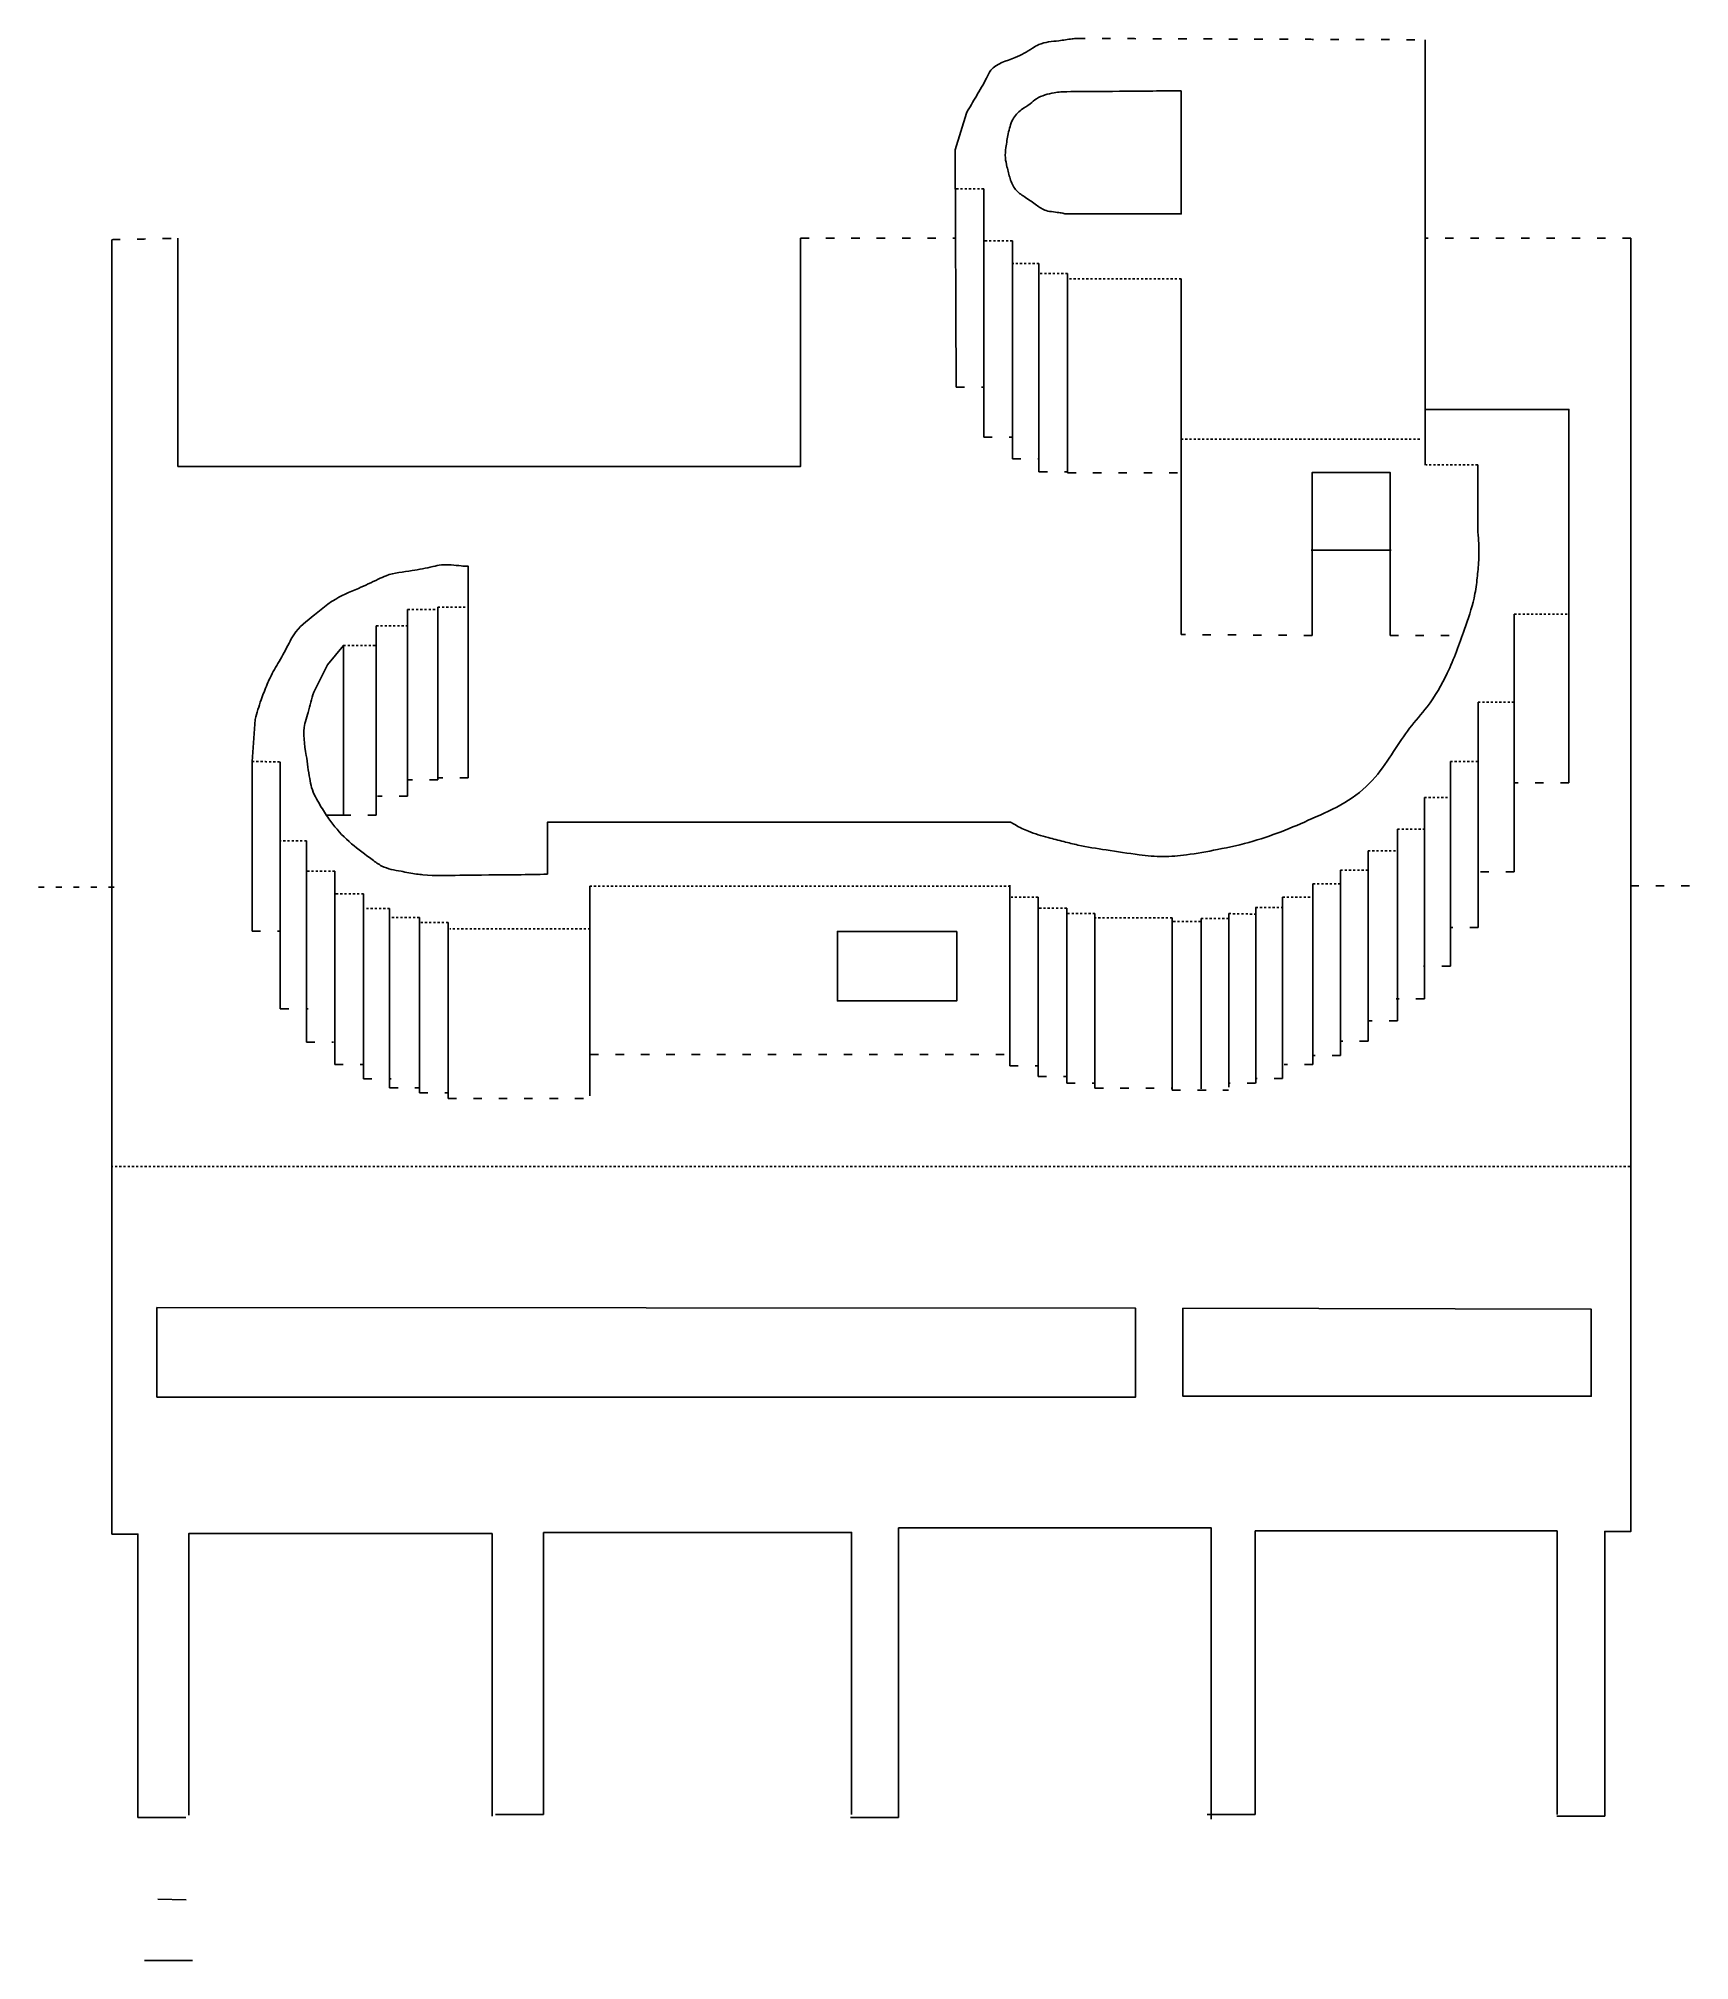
# Model space of a CAD drawing. Extents: x 2 to 209, y 15 to 256.
import ezdxf

# ---------------------------------------------------------------- set-up
doc = ezdxf.new("R2010")
doc.units = 0
for name, color, linetype in [('blue', 7, 'CONTINUOUS'), ('Layer_1', 7, 'CONTINUOUS'), ('red', 7, 'CONTINUOUS')]:
    doc.layers.add(name, color=color, linetype=linetype)

msp = doc.modelspace()

# ---------------------------------------------------------------- linework, layer by layer
at = {"layer": 'blue', "color": 5}
for points in [[(14.09795, 32.73005), (20.119972, 32.73005)], [(58.95863, 33.08843), (64.980652, 33.08843)], [(103.48357, 32.70788), (109.50559, 32.70788)], [(148.19879, 33.08843), (154.22082, 33.08843)], [(192.05084, 32.89817), (198.07286, 32.89817)], [(14.896047, 14.76338), (20.918069, 14.76338)]]:
    msp.add_lwpolyline(points, dxfattribs=at)
for points, knots in [([(131.852, 255.9451), (131.893012, 255.944947), (132.053556, 255.944348), (132.406889, 255.943018), (132.71921, 255.941832), (132.912, 255.9411)], [0, 0, 0, 0, 0.123038, 0.481633, 1.060008, 1.060008, 1.060008, 1.060008]), ([(135.032, 255.933), (135.145086, 255.932583), (135.376, 255.931733), (135.729333, 255.93037), (135.96958, 255.929463), (136.092, 255.929)], [0, 0, 0, 0, 0.339262, 0.692746, 1.060008, 1.060008, 1.060008, 1.060008]), ([(138.211, 255.921), (138.326691, 255.920538), (138.560222, 255.919605), (138.913889, 255.918268), (139.151864, 255.917359), (139.272, 255.9169)], [0, 0, 0, 0, 0.347077, 0.700598, 1.061008, 1.061008, 1.061008, 1.061008]), ([(141.392, 255.9088), (141.50842, 255.908365), (141.742667, 255.907491), (142.096, 255.906173), (142.332914, 255.905259), (142.452, 255.9048)], [0, 0, 0, 0, 0.349262, 0.702746, 1.060008, 1.060008, 1.060008, 1.060008]), ([(144.572, 255.8967), (144.689012, 255.896266), (144.923778, 255.895395), (145.277111, 255.894076), (145.513432, 255.89316), (145.632, 255.8927)], [0, 0, 0, 0, 0.351039, 0.704301, 1.060008, 1.060008, 1.060008, 1.060008]), ([(147.752, 255.8847), (147.869309, 255.884239), (148.104444, 255.883315), (148.457778, 255.881979), (148.693802, 255.88106), (148.812, 255.8806)], [0, 0, 0, 0, 0.351929, 0.705413, 1.060008, 1.060008, 1.060008, 1.060008]), ([(150.931, 255.8726), (151.048765, 255.872139), (151.284444, 255.871218), (151.638111, 255.869881), (151.874012, 255.86896), (151.992, 255.8685)], [0, 0, 0, 0, 0.353299, 0.707042, 1.061008, 1.061008, 1.061008, 1.061008]), ([(154.113, 255.8604), (154.230753, 255.859966), (154.466333, 255.859099), (154.819667, 255.857781), (155.055247, 255.85686), (155.173, 255.8564)], [0, 0, 0, 0, 0.353262, 0.706746, 1.060008, 1.060008, 1.060008, 1.060008]), ([(157.292, 255.8484), (157.41021, 255.84794), (157.646333, 255.84702), (158, 255.845684), (158.235457, 255.844761), (158.353, 255.8443)], [0, 0, 0, 0, 0.354632, 0.708376, 1.061008, 1.061008, 1.061008, 1.061008]), ([(160.473, 255.8363), (160.591333, 255.83584), (160.827333, 255.834923), (161.180333, 255.833586), (161.415, 255.832661), (161.532, 255.8322)], [0, 0, 0, 0, 0.355003, 0.708005, 1.059008, 1.059008, 1.059008, 1.059008]), ([(163.652, 255.8242), (163.77079, 255.823734), (164.007333, 255.822807), (164.360667, 255.821425), (164.59521, 255.82054), (164.712, 255.8201)], [0, 0, 0, 0, 0.356373, 0.709635, 1.060008, 1.060008, 1.060008, 1.060008]), ([(166.832, 255.8121), (166.951531, 255.811635), (167.188889, 255.810711), (167.542222, 255.809331), (167.776025, 255.808441), (167.892, 255.808)], [0, 0, 0, 0, 0.358595, 0.712079, 1.060008, 1.060008, 1.060008, 1.060008]), ([(170.012, 255.8), (170.133086, 255.799536), (170.372, 255.798621), (170.725333, 255.797241), (170.95758, 255.796342), (171.072, 255.7959)], [0, 0, 0, 0, 0.363262, 0.716746, 1.060008, 1.060008, 1.060008, 1.060008]), ([(173.192, 255.7879), (173.319963, 255.787394), (173.565667, 255.786422), (173.918667, 255.785085), (174.143704, 255.784215), (174.251, 255.7838)], [0, 0, 0, 0, 0.383892, 0.737117, 1.059008, 1.059008, 1.059008, 1.059008]), ([(10.8219, 230.6942), (10.865747, 230.695117), (11.031944, 230.698595), (11.385211, 230.705969), (11.694631, 230.712407), (11.8817, 230.7163)], [0, 0, 0, 0, 0.13157, 0.498701, 1.06003, 1.06003, 1.06003, 1.06003]), ([(14.0016, 230.7605), (14.118359, 230.76292), (14.353211, 230.767787), (14.706712, 230.775136), (14.943452, 230.780108), (15.0621, 230.7826)], [0, 0, 0, 0, 0.350353, 0.704708, 1.06073, 1.06073, 1.06073, 1.06073]), ([(17.181, 230.8267), (17.309838, 230.829377), (17.557012, 230.834512), (17.910244, 230.841907), (18.134639, 230.846588), (18.2407, 230.8488)], [0, 0, 0, 0, 0.386598, 0.74168, 1.05993, 1.05993, 1.05993, 1.05993]), ([(97.2056, 230.8666), (97.247586, 230.8666), (97.410056, 230.8666), (97.763289, 230.8666), (98.074536, 230.8666), (98.2653, 230.8666)], [0, 0, 0, 0, 0.125959, 0.487407, 1.0597, 1.0597, 1.0597, 1.0597]), ([(100.385, 230.8666), (100.498988, 230.8666), (100.730889, 230.8666), (101.084556, 230.8666), (101.324235, 230.8666), (101.446, 230.8666)], [0, 0, 0, 0, 0.341963, 0.695704, 1.061, 1.061, 1.061, 1.061]), ([(103.566, 230.8666), (103.682654, 230.8666), (103.917222, 230.8666), (104.270889, 230.8666), (104.507901, 230.8666), (104.627, 230.8666)], [0, 0, 0, 0, 0.349963, 0.703704, 1.061, 1.061, 1.061, 1.061]), ([(106.746, 230.8666), (106.863753, 230.8666), (107.099333, 230.8666), (107.452667, 230.8666), (107.688247, 230.8666), (107.806, 230.8666)], [0, 0, 0, 0, 0.353259, 0.706741, 1.06, 1.06, 1.06, 1.06]), ([(109.926, 230.8666), (110.045296, 230.8666), (110.282333, 230.8666), (110.635333, 230.8666), (110.869037, 230.8666), (110.985, 230.8666)], [0, 0, 0, 0, 0.357889, 0.711111, 1.059, 1.059, 1.059, 1.059]), ([(113.106, 230.8666), (113.22916, 230.8666), (113.470222, 230.8666), (113.823556, 230.8666), (114.053728, 230.8666), (114.166, 230.8666)], [0, 0, 0, 0, 0.369481, 0.723185, 1.06, 1.06, 1.06, 1.06]), ([(116.285, 230.8666), (116.329963, 230.8666), (116.402556, 230.8666), (116.484556, 230.8666), (116.521593, 230.8666), (116.531, 230.8666)], [0, 0, 0, 0, 0.134889, 0.217778, 0.246, 0.246, 0.246, 0.246]), ([(175.909, 230.8666), (175.827963, 230.8666), (175.697, 230.8666), (175.549, 230.8666), (175.482037, 230.8666), (175.465, 230.8666)], [0, 0, 0, 0, 0.243111, 0.392889, 0.444, 0.444, 0.444, 0.444]), ([(179.09, 230.8666), (178.966914, 230.8666), (178.726, 230.8666), (178.372667, 230.8666), (178.14242, 230.8666), (178.03, 230.8666)], [0, 0, 0, 0, 0.369259, 0.722741, 1.06, 1.06, 1.06, 1.06]), ([(182.27, 230.8666), (182.150247, 230.8666), (181.912667, 230.8666), (181.559333, 230.8666), (181.325753, 230.8666), (181.21, 230.8666)], [0, 0, 0, 0, 0.359259, 0.712741, 1.06, 1.06, 1.06, 1.06]), ([(185.45, 230.8666), (185.331346, 230.8666), (185.094778, 230.8666), (184.741111, 230.8666), (184.506099, 230.8666), (184.389, 230.8666)], [0, 0, 0, 0, 0.355963, 0.709704, 1.061, 1.061, 1.061, 1.061]), ([(188.63, 230.8666), (188.512247, 230.8666), (188.276667, 230.8666), (187.923333, 230.8666), (187.687753, 230.8666), (187.57, 230.8666)], [0, 0, 0, 0, 0.353259, 0.706741, 1.06, 1.06, 1.06, 1.06]), ([(191.81, 230.8666), (191.692914, 230.8666), (191.458, 230.8666), (191.104667, 230.8666), (190.86842, 230.8666), (190.75, 230.8666)], [0, 0, 0, 0, 0.351259, 0.704741, 1.06, 1.06, 1.06, 1.06]), ([(194.989, 230.8666), (194.873037, 230.8666), (194.639333, 230.8666), (194.286333, 230.8666), (194.049296, 230.8666), (193.93, 230.8666)], [0, 0, 0, 0, 0.347889, 0.701111, 1.059, 1.059, 1.059, 1.059]), ([(198.168, 230.8666), (198.054704, 230.8666), (197.823667, 230.8666), (197.470667, 230.8666), (197.230963, 230.8666), (197.109, 230.8666)], [0, 0, 0, 0, 0.339889, 0.693111, 1.059, 1.059, 1.059, 1.059]), ([(201.349, 230.8666), (201.307383, 230.8666), (201.145556, 230.8666), (200.791889, 230.8666), (200.47984, 230.8666), (200.288, 230.8666)], [0, 0, 0, 0, 0.124852, 0.485481, 1.061, 1.061, 1.061, 1.061]), ([(116.713, 212.1961), (116.760605, 212.1961), (116.934333, 212.1961), (117.287667, 212.1961), (117.593395, 212.1961), (117.773, 212.1961)], [0, 0, 0, 0, 0.142815, 0.521185, 1.06, 1.06, 1.06, 1.06]), ([(119.893, 212.1961), (119.954136, 212.1961), (120.054778, 212.1961), (120.169444, 212.1961), (120.222975, 212.1961), (120.237, 212.1961)], [0, 0, 0, 0, 0.183407, 0.301926, 0.344, 0.344, 0.344, 0.344]), ([(120.177, 205.9096), (120.224395, 205.9096), (120.397778, 205.9096), (120.751444, 205.9096), (121.057716, 205.9096), (121.238, 205.9096)], [0, 0, 0, 0, 0.142185, 0.520148, 1.061, 1.061, 1.061, 1.061]), ([(123.357, 205.9096), (123.445741, 205.9096), (123.592778, 205.9096), (123.760778, 205.9096), (123.840037, 205.9096), (123.861, 205.9096)], [0, 0, 0, 0, 0.266222, 0.441111, 0.504, 0.504, 0.504, 0.504]), ([(123.769, 203.2154), (123.816975, 203.2154), (123.991444, 203.2154), (124.344778, 203.2154), (124.650136, 203.2154), (124.829, 203.2154)], [0, 0, 0, 0, 0.143926, 0.523407, 1.06, 1.06, 1.06, 1.06]), ([(126.95, 203.2154), (126.980136, 203.2154), (127.029222, 203.2154), (127.084889, 203.2154), (127.11042, 203.2154), (127.117, 203.2154)], [0, 0, 0, 0, 0.090407, 0.147259, 0.167, 0.167, 0.167, 0.167]), ([(127.105, 201.5475), (127.152765, 201.5475), (127.326889, 201.5475), (127.680556, 201.5475), (127.986457, 201.5475), (128.166, 201.5475)], [0, 0, 0, 0, 0.143296, 0.52237, 1.061, 1.061, 1.061, 1.061]), ([(130.285, 201.5475), (130.339914, 201.5475), (130.430111, 201.5475), (130.532778, 201.5475), (130.580531, 201.5475), (130.593, 201.5475)], [0, 0, 0, 0, 0.164741, 0.270593, 0.308, 0.308, 0.308, 0.308]), ([(130.697, 201.4192), (130.739568, 201.4192), (130.903222, 201.4192), (131.256556, 201.4192), (131.567321, 201.4192), (131.757, 201.4192)], [0, 0, 0, 0, 0.127704, 0.490963, 1.06, 1.06, 1.06, 1.06]), ([(133.877, 201.4192), (133.991506, 201.4192), (134.224, 201.4192), (134.577667, 201.4192), (134.816827, 201.4192), (134.938, 201.4192)], [0, 0, 0, 0, 0.343519, 0.697481, 1.061, 1.061, 1.061, 1.061]), ([(137.058, 201.4192), (137.175383, 201.4192), (137.410667, 201.4192), (137.764, 201.4192), (137.999951, 201.4192), (138.118, 201.4192)], [0, 0, 0, 0, 0.352148, 0.705852, 1.06, 1.06, 1.06, 1.06]), ([(140.237, 201.4192), (140.357037, 201.4192), (140.594889, 201.4192), (140.947889, 201.4192), (141.180852, 201.4192), (141.296, 201.4192)], [0, 0, 0, 0, 0.360111, 0.713556, 1.059, 1.059, 1.059, 1.059]), ([(143.418, 201.4192), (143.551519, 201.4192), (143.803222, 201.4192), (144.156222, 201.4192), (144.375704, 201.4192), (144.477, 201.4192)], [0, 0, 0, 0, 0.400556, 0.755111, 1.059, 1.059, 1.059, 1.059]), ([(145.477, 181.144), (145.379309, 181.144817), (145.220668, 181.146143), (145.041, 181.147406), (144.959025, 181.147879), (144.938, 181.148)], [0, 0, 0, 0, 0.293084, 0.47594, 0.539015, 0.539015, 0.539015, 0.539015]), ([(148.657, 181.121), (148.534716, 181.121722), (148.294443, 181.12314), (147.940778, 181.125762), (147.709395, 181.127264), (147.596, 181.128)], [0, 0, 0, 0, 0.366859, 0.72083, 1.061023, 1.061023, 1.061023, 1.061023]), ([(151.837, 181.097), (151.718136, 181.097729), (151.481443, 181.099182), (151.12811, 181.101991), (150.893642, 181.104), (150.777, 181.105)], [0, 0, 0, 0, 0.3566, 0.710092, 1.060031, 1.060031, 1.060031, 1.060031]), ([(155.016, 181.073), (154.898914, 181.073939), (154.664001, 181.075824), (154.310666, 181.078192), (154.07442, 181.080062), (153.956, 181.081)], [0, 0, 0, 0, 0.35127, 0.70476, 1.06003, 1.06003, 1.06003, 1.06003]), ([(158.196, 181.049), (158.081951, 181.049943), (157.850001, 181.051861), (157.496666, 181.054224), (157.257383, 181.056066), (157.136, 181.057)], [0, 0, 0, 0, 0.342159, 0.695872, 1.06003, 1.06003, 1.06003, 1.06003]), ([(161.377, 181.025), (161.334728, 181.025321), (161.171667, 181.02656), (160.818333, 181.029231), (160.507272, 181.03157), (160.317, 181.033)], [0, 0, 0, 0, 0.126818, 0.489199, 1.06003, 1.06003, 1.06003, 1.06003]), ([(171.143, 181.025), (171.186593, 181.025), (171.352222, 181.025), (171.705222, 181.025), (172.01463, 181.025), (172.202, 181.025)], [0, 0, 0, 0, 0.130778, 0.496889, 1.059, 1.059, 1.059, 1.059]), ([(174.323, 181.025), (174.439111, 181.025), (174.673111, 181.025), (175.026111, 181.025), (175.263, 181.025), (175.382, 181.025)], [0, 0, 0, 0, 0.348333, 0.702, 1.059, 1.059, 1.059, 1.059]), ([(177.502, 181.025), (177.626358, 181.025), (177.869, 181.025), (178.222667, 181.025), (178.451975, 181.025), (178.563, 181.025)], [0, 0, 0, 0, 0.373074, 0.727926, 1.061, 1.061, 1.061, 1.061]), ([(48.5332, 162.911), (48.415105, 162.911), (48.218211, 162.911), (47.992644, 162.911), (47.885173, 162.911), (47.8565, 162.911)], [0, 0, 0, 0, 0.354285, 0.590681, 0.6767, 0.6767, 0.6767, 0.6767]), ([(51.7124, 162.911), (51.665321, 162.911), (51.492644, 162.911), (51.139311, 162.911), (50.833057, 162.911), (50.6524, 162.911)], [0, 0, 0, 0, 0.141237, 0.51803, 1.06, 1.06, 1.06, 1.06]), ([(52.3297, 163.168), (52.240027, 163.168), (52.091444, 163.168), (51.921678, 163.168), (51.841584, 163.168), (51.8204, 163.168)], [0, 0, 0, 0, 0.269019, 0.445748, 0.5093, 0.5093, 0.5093, 0.5093]), ([(55.51, 163.168), (55.462673, 163.168), (55.289522, 163.168), (54.936289, 163.168), (54.630383, 163.168), (54.4503, 163.168)], [0, 0, 0, 0, 0.141981, 0.519452, 1.0597, 1.0597, 1.0597, 1.0597]), ([(187.219, 162.54), (187.117062, 162.54), (186.949778, 162.54), (186.759444, 162.54), (186.671049, 162.54), (186.648, 162.54)], [0, 0, 0, 0, 0.305815, 0.501852, 0.571, 0.571, 0.571, 0.571]), ([(190.401, 162.54), (190.282506, 162.54), (190.045889, 162.54), (189.692556, 162.54), (189.457716, 162.54), (189.341, 162.54)], [0, 0, 0, 0, 0.355481, 0.709852, 1.06, 1.06, 1.06, 1.06]), ([(193.58, 162.54), (193.53558, 162.54), (193.368222, 162.54), (193.014889, 162.54), (192.705975, 162.54), (192.52, 162.54)], [0, 0, 0, 0, 0.133259, 0.502074, 1.06, 1.06, 1.06, 1.06]), ([(44.7351, 160.851), (44.633441, 160.851), (44.464544, 160.851), (44.271344, 160.851), (44.179804, 160.851), (44.1555, 160.851)], [0, 0, 0, 0, 0.304978, 0.506689, 0.5796, 0.5796, 0.5796, 0.5796]), ([(47.9148, 160.851), (47.867584, 160.851), (47.694656, 160.851), (47.341422, 160.851), (47.035405, 160.851), (46.8551, 160.851)], [0, 0, 0, 0, 0.141648, 0.518785, 1.0597, 1.0597, 1.0597, 1.0597]), ([(40.8086, 158.47), (40.646651, 158.47), (40.374256, 158.47), (40.061022, 158.47), (39.909738, 158.47), (39.8689, 158.47)], [0, 0, 0, 0, 0.485848, 0.817185, 0.9397, 0.9397, 0.9397, 0.9397]), ([(43.9884, 158.47), (43.941658, 158.47), (43.769589, 158.47), (43.415956, 158.47), (43.109064, 158.47), (42.9275, 158.47)], [0, 0, 0, 0, 0.140226, 0.516207, 1.0609, 1.0609, 1.0609, 1.0609]), ([(183.541, 151.38), (183.405543, 151.38), (183.150556, 151.38), (182.797222, 151.38), (182.579346, 151.38), (182.481, 151.38)], [0, 0, 0, 0, 0.40637, 0.764963, 1.06, 1.06, 1.06, 1.06]), ([(186.721, 151.38), (186.674877, 151.38), (186.504111, 151.38), (186.150778, 151.38), (185.843568, 151.38), (185.661, 151.38)], [0, 0, 0, 0, 0.13837, 0.512296, 1.06, 1.06, 1.06, 1.06]), ([(201.28, 149.605), (201.323605, 149.605), (201.489333, 149.605), (201.842667, 149.605), (202.152395, 149.605), (202.34, 149.605)], [0, 0, 0, 0, 0.130815, 0.497185, 1.06, 1.06, 1.06, 1.06]), ([(204.46, 149.605), (204.57621, 149.605), (204.810556, 149.605), (205.164222, 149.605), (205.401679, 149.605), (205.521, 149.605)], [0, 0, 0, 0, 0.34863, 0.703037, 1.061, 1.061, 1.061, 1.061]), ([(207.64, 149.605), (207.763753, 149.605), (208.005556, 149.605), (208.358889, 149.605), (208.588469, 149.605), (208.7, 149.605)], [0, 0, 0, 0, 0.371259, 0.725407, 1.06, 1.06, 1.06, 1.06]), ([(2.34778, 149.437), (2.247418, 149.437), (2.065102, 149.437), (1.821189, 149.437), (1.677638, 149.437), (1.61604, 149.437)], [0, 0, 0, 0, 0.301086, 0.546947, 0.73174, 0.73174, 0.73174, 0.73174]), ([(4.53903, 149.437), (4.456014, 149.437), (4.291847, 149.437), (4.048637, 149.437), (3.888443, 149.437), (3.8094, 149.437)], [0, 0, 0, 0, 0.249048, 0.492502, 0.72963, 0.72963, 0.72963, 0.72963]), ([(6.72849, 149.437), (6.647508, 149.437), (6.485391, 149.437), (6.242168, 149.437), (6.079926, 149.437), (5.99882, 149.437)], [0, 0, 0, 0, 0.242945, 0.486352, 0.72967, 0.72967, 0.72967, 0.72967]), ([(8.91941, 149.437), (8.840462, 149.437), (8.680197, 149.437), (8.436503, 149.437), (8.271758, 149.437), (8.18833, 149.437)], [0, 0, 0, 0, 0.236844, 0.480796, 0.73108, 0.73108, 0.73108, 0.73108]), ([(11.1101, 149.437), (11.080794, 149.437), (10.968122, 149.437), (10.724856, 149.437), (10.510895, 149.437), (10.3803, 149.437)], [0, 0, 0, 0, 0.087919, 0.338015, 0.7298, 0.7298, 0.7298, 0.7298]), ([(28.4117, 143.923), (28.459237, 143.923), (28.632822, 143.923), (28.986122, 143.923), (29.291885, 143.923), (29.4716, 143.923)], [0, 0, 0, 0, 0.142611, 0.520756, 1.0599, 1.0599, 1.0599, 1.0599]), ([(31.5914, 143.923), (31.661856, 143.923), (31.778056, 143.923), (31.910556, 143.923), (31.9726, 143.923), (31.9889, 143.923)], [0, 0, 0, 0, 0.211367, 0.3486, 0.3975, 0.3975, 0.3975, 0.3975]), ([(179.006, 144.404), (178.968531, 144.404), (178.907222, 144.404), (178.837556, 144.404), (178.805358, 144.404), (178.797, 144.404)], [0, 0, 0, 0, 0.112407, 0.183926, 0.209, 0.209, 0.209, 0.209]), ([(182.187, 144.404), (182.139012, 144.404), (181.964444, 144.404), (181.610778, 144.404), (181.305099, 144.404), (181.126, 144.404)], [0, 0, 0, 0, 0.143963, 0.523704, 1.061, 1.061, 1.061, 1.061]), ([(175.52, 139.521), (175.488753, 139.521), (175.437889, 139.521), (175.380222, 139.521), (175.353802, 139.521), (175.347, 139.521)], [0, 0, 0, 0, 0.093741, 0.152593, 0.173, 0.173, 0.173, 0.173]), ([(178.699, 139.521), (178.651025, 139.521), (178.476556, 139.521), (178.123222, 139.521), (177.817864, 139.521), (177.639, 139.521)], [0, 0, 0, 0, 0.143926, 0.523407, 1.06, 1.06, 1.06, 1.06]), ([(172.265, 135.452), (172.203074, 135.452), (172.101222, 135.452), (171.985222, 135.452), (171.931148, 135.452), (171.917, 135.452)], [0, 0, 0, 0, 0.185778, 0.305556, 0.348, 0.348, 0.348, 0.348]), ([(175.444, 135.452), (175.396309, 135.452), (175.222333, 135.452), (174.868667, 135.452), (174.562691, 135.452), (174.383, 135.452)], [0, 0, 0, 0, 0.143074, 0.521926, 1.061, 1.061, 1.061, 1.061]), ([(31.9518, 134.203), (31.999447, 134.203), (32.1732, 134.203), (32.526267, 134.203), (32.831686, 134.203), (33.011, 134.203)], [0, 0, 0, 0, 0.142941, 0.521259, 1.0592, 1.0592, 1.0592, 1.0592]), ([(35.1325, 134.203), (35.189143, 134.203), (35.282222, 134.203), (35.388189, 134.203), (35.437512, 134.203), (35.4504, 134.203)], [0, 0, 0, 0, 0.16993, 0.279237, 0.3179, 0.3179, 0.3179, 0.3179]), ([(168.892, 132.662), (168.80542, 132.662), (168.662111, 132.662), (168.498444, 132.662), (168.421358, 132.662), (168.401, 132.662)], [0, 0, 0, 0, 0.259741, 0.429926, 0.491, 0.491, 0.491, 0.491]), ([(172.073, 132.662), (172.025617, 132.662), (171.852333, 132.662), (171.499, 132.662), (171.193049, 132.662), (171.013, 132.662)], [0, 0, 0, 0, 0.142148, 0.519852, 1.06, 1.06, 1.06, 1.06]), ([(35.2345, 130.02), (35.282422, 130.02), (35.456778, 130.02), (35.810078, 130.02), (36.115456, 130.02), (36.2944, 130.02)], [0, 0, 0, 0, 0.143767, 0.523067, 1.0599, 1.0599, 1.0599, 1.0599]), ([(38.4146, 130.02), (38.450375, 130.02), (38.5088, 130.02), (38.575133, 130.02), (38.605691, 130.02), (38.6136, 130.02)], [0, 0, 0, 0, 0.107326, 0.175274, 0.199, 0.199, 0.199, 0.199]), ([(70.8179, 128.44), (70.85871, 128.44), (71.018833, 128.44), (71.3721, 128.44), (71.684557, 128.44), (71.8777, 128.44)], [0, 0, 0, 0, 0.12243, 0.48037, 1.0598, 1.0598, 1.0598, 1.0598]), ([(73.9976, 128.44), (74.110525, 128.44), (74.341278, 128.44), (74.694644, 128.44), (74.935086, 128.44), (75.0577, 128.44)], [0, 0, 0, 0, 0.338774, 0.692259, 1.0601, 1.0601, 1.0601, 1.0601]), ([(77.1781, 128.44), (77.293478, 128.44), (77.526611, 128.44), (77.879811, 128.44), (78.117633, 128.44), (78.2377, 128.44)], [0, 0, 0, 0, 0.346133, 0.6994, 1.0596, 1.0596, 1.0596, 1.0596]), ([(80.3573, 128.44), (80.473695, 128.44), (80.707922, 128.44), (81.061389, 128.44), (81.29846, 128.44), (81.4177, 128.44)], [0, 0, 0, 0, 0.349185, 0.702681, 1.0604, 1.0604, 1.0604, 1.0604]), ([(83.5379, 128.44), (83.654642, 128.44), (83.889067, 128.44), (84.2421, 128.44), (84.478391, 128.44), (84.597, 128.44)], [0, 0, 0, 0, 0.350226, 0.703274, 1.0591, 1.0591, 1.0591, 1.0591]), ([(86.7176, 128.44), (86.834862, 128.44), (87.070022, 128.44), (87.423689, 128.44), (87.660094, 128.44), (87.7786, 128.44)], [0, 0, 0, 0, 0.351785, 0.705481, 1.061, 1.061, 1.061, 1.061]), ([(89.8994, 128.44), (90.016699, 128.44), (90.251689, 128.44), (90.604756, 128.44), (90.840523, 128.44), (90.9586, 128.44)], [0, 0, 0, 0, 0.351896, 0.70497, 1.0592, 1.0592, 1.0592, 1.0592]), ([(93.0785, 128.44), (93.196165, 128.44), (93.431689, 128.44), (93.785256, 128.44), (94.021157, 128.44), (94.1392, 128.44)], [0, 0, 0, 0, 0.352996, 0.70657, 1.0607, 1.0607, 1.0607, 1.0607]), ([(96.259, 128.44), (96.376795, 128.44), (96.612422, 128.44), (96.965889, 128.44), (97.20156, 128.44), (97.3194, 128.44)], [0, 0, 0, 0, 0.353385, 0.706881, 1.0604, 1.0604, 1.0604, 1.0604]), ([(99.4391, 128.44), (99.557123, 128.44), (99.793022, 128.44), (100.146656, 128.44), (100.382265, 128.44), (100.5, 128.44)], [0, 0, 0, 0, 0.35407, 0.707696, 1.0609, 1.0609, 1.0609, 1.0609]), ([(102.619, 128.44), (102.737123, 128.44), (102.973, 128.44), (103.326333, 128.44), (103.561543, 128.44), (103.679, 128.44)], [0, 0, 0, 0, 0.35437, 0.70763, 1.06, 1.06, 1.06, 1.06]), ([(105.799, 128.44), (105.917333, 128.44), (106.153333, 128.44), (106.506333, 128.44), (106.741, 128.44), (106.858, 128.44)], [0, 0, 0, 0, 0.355, 0.708, 1.059, 1.059, 1.059, 1.059]), ([(108.978, 128.44), (109.096802, 128.44), (109.333444, 128.44), (109.687111, 128.44), (109.921975, 128.44), (110.039, 128.44)], [0, 0, 0, 0, 0.356407, 0.709926, 1.061, 1.061, 1.061, 1.061]), ([(112.16, 128.44), (112.279086, 128.44), (112.516, 128.44), (112.869333, 128.44), (113.10358, 128.44), (113.22, 128.44)], [0, 0, 0, 0, 0.357259, 0.710741, 1.06, 1.06, 1.06, 1.06]), ([(115.339, 128.44), (115.458988, 128.44), (115.696889, 128.44), (116.050556, 128.44), (116.284235, 128.44), (116.4, 128.44)], [0, 0, 0, 0, 0.359963, 0.713704, 1.061, 1.061, 1.061, 1.061]), ([(118.519, 128.44), (118.640679, 128.44), (118.880111, 128.44), (119.233444, 128.44), (119.465099, 128.44), (119.579, 128.44)], [0, 0, 0, 0, 0.365037, 0.718296, 1.06, 1.06, 1.06, 1.06]), ([(121.698, 128.44), (121.830716, 128.44), (122.081333, 128.44), (122.434667, 128.44), (122.655284, 128.44), (122.758, 128.44)], [0, 0, 0, 0, 0.398148, 0.751852, 1.06, 1.06, 1.06, 1.06]), ([(161.742, 128.315), (161.694975, 128.315), (161.617889, 128.315), (161.530222, 128.315), (161.48958, 128.315), (161.479, 128.315)], [0, 0, 0, 0, 0.141074, 0.231259, 0.263, 0.263, 0.263, 0.263]), ([(164.922, 128.315), (164.874247, 128.315), (164.700222, 128.315), (164.346889, 128.315), (164.041309, 128.315), (163.862, 128.315)], [0, 0, 0, 0, 0.143259, 0.522074, 1.06, 1.06, 1.06, 1.06]), ([(165.203, 130.131), (165.146568, 130.131), (165.053778, 130.131), (164.948111, 130.131), (164.898877, 130.131), (164.886, 130.131)], [0, 0, 0, 0, 0.169296, 0.27837, 0.317, 0.317, 0.317, 0.317]), ([(168.383, 130.131), (168.335235, 130.131), (168.161111, 130.131), (167.807444, 130.131), (167.501543, 130.131), (167.322, 130.131)], [0, 0, 0, 0, 0.143296, 0.52237, 1.061, 1.061, 1.061, 1.061]), ([(38.7747, 127.187), (38.822452, 127.187), (38.996511, 127.187), (39.350011, 127.187), (39.655759, 127.187), (39.8352, 127.187)], [0, 0, 0, 0, 0.143256, 0.522178, 1.0605, 1.0605, 1.0605, 1.0605]), ([(41.9548, 127.187), (42.00823, 127.187), (42.095933, 127.187), (42.195733, 127.187), (42.242104, 127.187), (42.2542, 127.187)], [0, 0, 0, 0, 0.160289, 0.263111, 0.2994, 0.2994, 0.2994, 0.2994]), ([(123.428, 127.012), (123.475519, 127.012), (123.649, 127.012), (124.002, 127.012), (124.307481, 127.012), (124.487, 127.012)], [0, 0, 0, 0, 0.142556, 0.520444, 1.059, 1.059, 1.059, 1.059]), ([(126.609, 127.012), (126.678111, 127.012), (126.792111, 127.012), (126.922111, 127.012), (126.983, 127.012), (126.999, 127.012)], [0, 0, 0, 0, 0.207333, 0.342, 0.39, 0.39, 0.39, 0.39]), ([(126.987, 125.71), (127.034531, 125.71), (127.208111, 125.71), (127.561444, 125.71), (127.867247, 125.71), (128.047, 125.71)], [0, 0, 0, 0, 0.142593, 0.520741, 1.06, 1.06, 1.06, 1.06]), ([(130.166, 125.71), (130.235025, 125.71), (130.348778, 125.71), (130.478444, 125.71), (130.539086, 125.71), (130.555, 125.71)], [0, 0, 0, 0, 0.207074, 0.341259, 0.389, 0.389, 0.389, 0.389]), ([(154.475, 125.46), (154.450593, 125.46), (154.410889, 125.46), (154.365889, 125.46), (154.345296, 125.46), (154.34, 125.46)], [0, 0, 0, 0, 0.073222, 0.119111, 0.135, 0.135, 0.135, 0.135]), ([(157.656, 125.46), (157.607938, 125.46), (157.433222, 125.46), (157.079556, 125.46), (156.773951, 125.46), (156.595, 125.46)], [0, 0, 0, 0, 0.144185, 0.524148, 1.061, 1.061, 1.061, 1.061]), ([(158.283, 127.19), (158.207346, 127.19), (158.082333, 127.19), (157.939667, 127.19), (157.872654, 127.19), (157.855, 127.19)], [0, 0, 0, 0, 0.226963, 0.375037, 0.428, 0.428, 0.428, 0.428]), ([(161.462, 127.19), (161.414543, 127.19), (161.241111, 127.19), (160.887778, 127.19), (160.581901, 127.19), (160.402, 127.19)], [0, 0, 0, 0, 0.14237, 0.520296, 1.06, 1.06, 1.06, 1.06]), ([(42.3792, 125.385), (42.426995, 125.385), (42.601133, 125.385), (42.9546, 125.385), (43.260272, 125.385), (43.4396, 125.385)], [0, 0, 0, 0, 0.143385, 0.522415, 1.0604, 1.0604, 1.0604, 1.0604]), ([(45.5595, 125.385), (45.608778, 125.385), (45.689578, 125.385), (45.781478, 125.385), (45.8241, 125.385), (45.8352, 125.385)], [0, 0, 0, 0, 0.147833, 0.2424, 0.2757, 0.2757, 0.2757, 0.2757]), ([(45.6619, 124.291), (45.709181, 124.291), (45.882322, 124.291), (46.235922, 124.291), (46.542241, 124.291), (46.7227, 124.291)], [0, 0, 0, 0, 0.141844, 0.519422, 1.0608, 1.0608, 1.0608, 1.0608]), ([(48.8421, 124.291), (48.942801, 124.291), (49.110078, 124.291), (49.301411, 124.291), (49.392043, 124.291), (49.4161, 124.291)], [0, 0, 0, 0, 0.302104, 0.50183, 0.574, 0.574, 0.574, 0.574]), ([(49.3952, 123.647), (49.442694, 123.647), (49.6162, 123.647), (49.969533, 123.647), (50.275373, 123.647), (50.4552, 123.647)], [0, 0, 0, 0, 0.142481, 0.520519, 1.06, 1.06, 1.06, 1.06]), ([(52.5749, 123.647), (52.649623, 123.647), (52.772989, 123.647), (52.913722, 123.647), (52.979732, 123.647), (52.9971, 123.647)], [0, 0, 0, 0, 0.22417, 0.370096, 0.4222, 0.4222, 0.4222, 0.4222]), ([(130.58, 124.855), (130.627605, 124.855), (130.801333, 124.855), (131.154667, 124.855), (131.460395, 124.855), (131.64, 124.855)], [0, 0, 0, 0, 0.142815, 0.521185, 1.06, 1.06, 1.06, 1.06]), ([(133.761, 124.855), (133.823333, 124.855), (133.926, 124.855), (134.043, 124.855), (134.097667, 124.855), (134.112, 124.855)], [0, 0, 0, 0, 0.187, 0.308, 0.351, 0.351, 0.351, 0.351]), ([(134.127, 124.249), (134.170296, 124.249), (134.335333, 124.249), (134.688333, 124.249), (134.998037, 124.249), (135.186, 124.249)], [0, 0, 0, 0, 0.129889, 0.495111, 1.059, 1.059, 1.059, 1.059]), ([(137.306, 124.249), (137.421901, 124.249), (137.655778, 124.249), (138.009111, 124.249), (138.246543, 124.249), (138.366, 124.249)], [0, 0, 0, 0, 0.347704, 0.70163, 1.06, 1.06, 1.06, 1.06]), ([(140.486, 124.249), (140.607531, 124.249), (140.847111, 124.249), (141.200444, 124.249), (141.432247, 124.249), (141.546, 124.249)], [0, 0, 0, 0, 0.364593, 0.718741, 1.06, 1.06, 1.06, 1.06]), ([(143.666, 124.249), (143.707395, 124.249), (143.774333, 124.249), (143.85, 124.249), (143.884272, 124.249), (143.893, 124.249)], [0, 0, 0, 0, 0.124185, 0.200815, 0.227, 0.227, 0.227, 0.227]), ([(143.815, 123.99), (143.862235, 123.99), (144.035222, 123.99), (144.388556, 123.99), (144.694654, 123.99), (144.875, 123.99)], [0, 0, 0, 0, 0.141704, 0.518963, 1.06, 1.06, 1.06, 1.06]), ([(146.996, 123.99), (147.100716, 123.99), (147.274889, 123.99), (147.474222, 123.99), (147.588012, 123.99), (147.685667, 123.99), (147.839333, 123.99), (147.973827, 123.99), (148.055, 123.99)], [0, 0, 0, 0, 0.314148, 0.522519, 0.598, 0.655519, 0.815481, 1.059, 1.059, 1.059, 1.059]), ([(150.175, 123.99), (150.296173, 123.99), (150.499556, 123.99), (150.733222, 123.99), (150.845716, 123.99), (150.876, 123.99)], [0, 0, 0, 0, 0.363519, 0.610148, 0.701, 0.701, 0.701, 0.701]), ([(151.102, 124.855), (151.093494, 124.855), (151.079667, 124.855), (151.064, 124.855), (151.05684, 124.855), (151.055, 124.855)], [0, 0, 0, 0, 0.025519, 0.041481, 0.047, 0.047, 0.047, 0.047]), ([(154.282, 124.855), (154.233802, 124.855), (154.058889, 124.855), (153.705556, 124.855), (153.40042, 124.855), (153.222, 124.855)], [0, 0, 0, 0, 0.144593, 0.524741, 1.06, 1.06, 1.06, 1.06]), ([(52.9997, 122.939), (53.041798, 122.939), (53.204444, 122.939), (53.557478, 122.939), (53.868414, 122.939), (54.0588, 122.939)], [0, 0, 0, 0, 0.126293, 0.487941, 1.0591, 1.0591, 1.0591, 1.0591]), ([(56.179, 122.939), (56.293009, 122.939), (56.524922, 122.939), (56.878356, 122.939), (57.11778, 122.939), (57.2393, 122.939)], [0, 0, 0, 0, 0.342026, 0.695741, 1.0603, 1.0603, 1.0603, 1.0603]), ([(59.3591, 122.939), (59.475802, 122.939), (59.710289, 122.939), (60.063456, 122.939), (60.29992, 122.939), (60.4186, 122.939)], [0, 0, 0, 0, 0.350107, 0.703459, 1.0595, 1.0595, 1.0595, 1.0595]), ([(62.5387, 122.939), (62.656983, 122.939), (62.893067, 122.939), (63.2463, 122.939), (63.481251, 122.939), (63.5984, 122.939)], [0, 0, 0, 0, 0.354848, 0.708252, 1.0597, 1.0597, 1.0597, 1.0597]), ([(65.7197, 122.939), (65.840081, 122.939), (66.078244, 122.939), (66.431344, 122.939), (66.664063, 122.939), (66.779, 122.939)], [0, 0, 0, 0, 0.361144, 0.714489, 1.0593, 1.0593, 1.0593, 1.0593]), ([(68.9001, 122.939), (69.031279, 122.939), (69.280467, 122.939), (69.6335, 122.939), (69.855354, 122.939), (69.9592, 122.939)], [0, 0, 0, 0, 0.393537, 0.747563, 1.0591, 1.0591, 1.0591, 1.0591])]:
    msp.add_open_spline(points, degree=3, knots=knots, dxfattribs=at)
at = {"layer": 'Layer_1', "color": 7}
for points in [[(175.560284, 255.778835), (175.560284, 202.41666)], [(144.951784, 249.378046), (144.951784, 233.921472), (130.428434, 233.921472)], [(116.713014, 212.19609), (116.584724, 241.960833), (117.995974, 246.579501)], [(120.177014, 237.085573), (120.177014, 205.90957)], [(10.82192, 230.694206), (10.82192, 68.27211), (14.09795, 68.27211), (14.09795, 39.82238)], [(19.098205, 230.866627), (19.098205, 202.24448), (97.205644, 202.24448), (97.205644, 230.866627)], [(123.769314, 230.542462), (123.769314, 203.21535)], [(201.348894, 230.866627), (201.348894, 68.61696), (198.072864, 68.61696), (198.072864, 42.23631)], [(127.105014, 227.719945), (127.105014, 201.5475)], [(130.697314, 226.436981), (130.697314, 201.4192)], [(144.938204, 225.795498), (144.938204, 181.14838)], [(175.676544, 209.39211), (193.580184, 209.39211), (193.580184, 162.54036)], [(161.376874, 181.02529), (161.376874, 201.48661), (171.142504, 201.48661), (171.142504, 181.02529)], [(182.135954, 194.08446), (182.135954, 202.4473)], [(161.260614, 191.72098), (171.258754, 191.72098)], [(55.510024, 189.75175), (55.510024, 163.16834)], [(47.914762, 184.28059), (47.914762, 160.85114)], [(51.712393, 184.60242), (51.712393, 162.91087)], [(186.721004, 183.69922), (186.721004, 151.37964)], [(43.988399, 182.22086), (43.988399, 158.46958)], [(37.68047, 158.46958), (39.868934, 158.46958), (39.868934, 179.77493), (37.873571, 177.32899), (36.135671, 173.91757)], [(182.186964, 172.65476), (182.186964, 144.4042)], [(28.411677, 143.92272), (28.411677, 165.22807), (28.797876, 170.50613)], [(31.951841, 134.20336), (31.951841, 165.1637)], [(178.699234, 165.21428), (178.699234, 139.52138)], [(175.444024, 160.68024), (175.444024, 135.45237)], [(65.461807, 151.07225), (65.461807, 157.62006), (123.547204, 157.62006)], [(35.234537, 155.25125), (35.234537, 130.01953)], [(172.072564, 156.72749), (172.072564, 132.6622)], [(168.382594, 154.00678), (168.382594, 130.13143)], [(38.774702, 151.45362), (38.774702, 127.1874)], [(70.764912, 149.58698), (70.764912, 123.26104)], [(123.428074, 149.70964), (123.428074, 127.01157)], [(161.462194, 149.85455), (161.462194, 127.19026)], [(164.922394, 151.58464), (164.922394, 128.31482)], [(42.379232, 148.62148), (42.379232, 125.38513)], [(126.986854, 148.19065), (126.986854, 125.70958)], [(157.655984, 148.21095), (157.655984, 125.46016)], [(45.66193, 146.75485), (45.66193, 124.2909)], [(49.395193, 145.66062), (49.395193, 123.64724)], [(52.999726, 145.01695), (52.999726, 122.9392)], [(130.579944, 146.82688), (130.579944, 124.85463)], [(134.126644, 146.13484), (134.126644, 124.24909)], [(143.815194, 145.61581), (143.815194, 123.98958)], [(147.448404, 145.5293), (147.448404, 124.16259)], [(150.908604, 146.13484), (150.908604, 124.3356)], [(154.282294, 146.91338), (154.282294, 124.85463)], [(20.459186, 33.00947), (20.459186, 68.33127), (58.511216, 68.33127), (58.511216, 32.89815)], [(64.980652, 68.48005), (64.980652, 33.08842)], [(64.980652, 68.48005), (103.606994, 68.48005), (103.606994, 33.08842)], [(109.505594, 69.05088), (109.505594, 32.70787)], [(109.505594, 69.05088), (148.702774, 69.05088), (148.702774, 32.51758)], [(154.220824, 33.08842), (154.220824, 68.67033), (192.086054, 68.67033), (192.086054, 33.08842)], [(198.072864, 42.23631), (198.072864, 32.89816)], [(14.09795, 39.82238), (14.09795, 32.73004)]]:
    msp.add_lwpolyline(points, dxfattribs=at)
for points in [[(144.951784, 249.378046)], [(174.862744, 205.67187)], [(116.787914, 143.89408), (116.787914, 135.17072), (101.814994, 135.17072), (101.814994, 143.89408)], [(16.474772, 96.70379), (16.474772, 85.47698), (139.216534, 85.47698), (139.216534, 96.62197)], [(145.149094, 96.61211), (145.149094, 85.57908), (196.369724, 85.57908), (196.369724, 96.4809)]]:
    msp.add_lwpolyline(points, close=True, dxfattribs=at)
at = {"layer": 'Layer_1', "color": 1}
msp.add_lwpolyline([(16.582729, 22.46017), (20.122893, 22.39577)], dxfattribs=at)
at = {"layer": 'Layer_1', "color": 7}
for points, knots in [([(117.995974, 246.579501), (118.412401, 247.295311), (119.25771, 248.748337), (120.326552, 250.49384), (121.316747, 252.751173), (123.950153, 253.277088), (125.84642, 254.441492), (127.544758, 255.500647), (129.323218, 255.581648), (130.892549, 255.862189), (131.65049, 255.927712), (131.851984, 255.945131)], [0, 0, 0, 0, 2.479087, 5.032312, 6.206438, 9.634401, 12.094457, 13.036902, 15.568873, 17.242836, 17.848993, 17.848993, 17.848993, 17.848993]), ([(130.428434, 233.921472), (130.448461, 233.918519), (130.526023, 233.907084), (129.970934, 234.028427), (129.636795, 234.108949), (128.669631, 234.196383), (127.633138, 234.390213), (126.560937, 235.227592), (125.337752, 236.030049), (124.03283, 236.922628), (123.447157, 238.35206), (123.11824, 239.708346), (122.821918, 241.014615), (122.96703, 242.424109), (123.24164, 244.021033), (123.647873, 245.757903), (124.760009, 246.998834), (125.941734, 247.628735), (126.794227, 248.46219), (127.860006, 248.88813), (128.897666, 249.104345), (129.815409, 249.248933), (131.706908, 249.280145), (135.553866, 249.289853), (140.33762, 249.339922), (143.768, 249.368265), (144.951784, 249.378046)], [0, 0, 0, 0, 0.047965, 0.185764, 0.930984, 1.890772, 2.749097, 4.146368, 5.826489, 7.21861, 8.756631, 10.288296, 11.448592, 12.735913, 14.490676, 16.347589, 17.97355, 19.297103, 20.347357, 21.50394, 22.672009, 23.533537, 24.28367, 28.340731, 35.080939, 38.632516, 38.632516, 38.632516, 38.632516]), ([(123.547204, 157.62006), (123.745196, 157.495998), (124.458631, 157.048957), (125.998457, 156.308014), (128.070044, 155.704451), (130.15305, 155.20093), (132.552959, 154.558616), (135.726709, 154.110848), (139.272733, 153.537529), (142.644032, 153.194353), (145.93708, 153.506444), (149.702493, 154.194871), (153.880946, 155.091727), (157.986862, 156.554936), (161.961414, 158.31029), (165.992459, 160.149679), (169.336274, 163.025675), (171.513421, 166.361665), (173.495297, 169.440794), (176.195521, 172.380861), (178.594962, 176.55703), (180.304655, 181.22572), (181.627791, 185.114942), (182.05657, 187.932891), (182.235968, 189.951131), (182.309657, 191.600724), (182.265198, 192.812691), (182.199008, 193.586669), (182.149752, 193.975527), (182.135954, 194.08446)], [0, 0, 0, 0, 0.700885, 2.525541, 5.102249, 7.155592, 8.958514, 12.549365, 16.75205, 19.749211, 22.676876, 26.633579, 31.238871, 35.476277, 39.677353, 44.287168, 48.711252, 52.669907, 56.197108, 59.68276, 64.601194, 70.512612, 74.598999, 76.882879, 79.042637, 80.678354, 81.831955, 82.678412, 83.00781, 83.00781, 83.00781, 83.00781]), ([(28.797876, 170.50613), (29.028716, 171.324632), (29.450834, 172.821354), (30.14733, 174.535028), (30.846337, 176.176335), (31.860199, 177.841487), (32.849989, 179.633839), (33.929166, 181.879445), (35.909008, 183.272674), (37.523929, 184.68866), (39.292903, 185.931977), (41.50018, 186.794268), (43.724871, 187.838998), (45.873474, 188.890557), (48.277852, 189.071592), (50.575432, 189.548245), (52.610966, 190.030006), (54.076496, 189.808592), (55.198101, 189.705244), (55.487782, 189.748434), (55.510024, 189.75175)], [0, 0, 0, 0, 2.548987, 4.661111, 5.543889, 7.897823, 10.488018, 11.708348, 15.306974, 17.47012, 18.19625, 21.777676, 24.509313, 25.596627, 28.919405, 31.585778, 32.678421, 35.151066, 35.961834, 36.029262, 36.029262, 36.029262, 36.029262]), ([(36.135671, 173.91757), (35.896337, 173.073159), (35.550208, 171.85196), (35.191282, 170.542471), (34.706009, 168.789318), (35.194656, 166.314688), (35.514462, 163.665192), (35.922268, 161.491359), (36.86671, 159.834462), (37.796642, 158.341753), (39.030321, 156.667496), (40.783473, 154.84251), (42.999161, 153.282792), (44.931888, 151.806946), (46.939586, 151.482766), (48.651286, 151.142209), (51.108005, 150.843049), (55.341958, 150.984934), (60.542107, 150.982105), (64.207475, 151.049267), (65.461807, 151.07225)], [0, 0, 0, 0, 2.632483, 3.807135, 4.076024, 8.081859, 11.029187, 12.183222, 14.674995, 16.659556, 17.474414, 20.910759, 24.172171, 25.633397, 28.115041, 30.094684, 30.906365, 35.527616, 42.760781, 46.523804, 46.523804, 46.523804, 46.523804])]:
    msp.add_open_spline(points, degree=3, knots=knots, dxfattribs=at)
at = {"layer": 'red', "color": 1}
for points, knots in [([(117.002, 237.0856), (116.965988, 237.0856), (116.900333, 237.0856), (116.812, 237.0856), (116.759679, 237.0856), (116.737, 237.0856)], [0, 0, 0, 0, 0.108037, 0.196963, 0.265, 0.265, 0.265, 0.265]), ([(117.531, 237.0856), (117.500481, 237.0856), (117.440556, 237.0856), (117.352556, 237.0856), (117.295074, 237.0856), (117.267, 237.0856)], [0, 0, 0, 0, 0.091556, 0.179778, 0.264, 0.264, 0.264, 0.264]), ([(118.06, 237.0856), (118.030222, 237.0856), (117.971111, 237.0856), (117.883111, 237.0856), (117.824889, 237.0856), (117.796, 237.0856)], [0, 0, 0, 0, 0.089333, 0.177333, 0.264, 0.264, 0.264, 0.264]), ([(119.119, 237.0856), (119.090111, 237.0856), (119.031889, 237.0856), (118.943889, 237.0856), (118.884778, 237.0856), (118.855, 237.0856)], [0, 0, 0, 0, 0.086667, 0.174667, 0.264, 0.264, 0.264, 0.264]), ([(119.648, 237.0856), (119.619914, 237.0856), (119.562333, 237.0856), (119.474, 237.0856), (119.413753, 237.0856), (119.383, 237.0856)], [0, 0, 0, 0, 0.084259, 0.172741, 0.265, 0.265, 0.265, 0.265]), ([(120.177, 237.0856), (120.166395, 237.0856), (120.125556, 237.0856), (120.037222, 237.0856), (119.959494, 237.0856), (119.912, 237.0856)], [0, 0, 0, 0, 0.031815, 0.122519, 0.265, 0.265, 0.265, 0.265]), ([(120.595, 230.5425), (120.561963, 230.5425), (120.499444, 230.5425), (120.411444, 230.5425), (120.356481, 230.5425), (120.331, 230.5425)], [0, 0, 0, 0, 0.099111, 0.187556, 0.264, 0.264, 0.264, 0.264]), ([(121.124, 230.5425), (121.093543, 230.5425), (121.033667, 230.5425), (120.945333, 230.5425), (120.887457, 230.5425), (120.859, 230.5425)], [0, 0, 0, 0, 0.09137, 0.17963, 0.265, 0.265, 0.265, 0.265]), ([(121.653, 230.5425), (121.62337, 230.5425), (121.564333, 230.5425), (121.476333, 230.5425), (121.417963, 230.5425), (121.389, 230.5425)], [0, 0, 0, 0, 0.088889, 0.177111, 0.264, 0.264, 0.264, 0.264]), ([(122.182, 230.5425), (122.15258, 230.5425), (122.093667, 230.5425), (122.005333, 230.5425), (121.94642, 230.5425), (121.917, 230.5425)], [0, 0, 0, 0, 0.088259, 0.176741, 0.265, 0.265, 0.265, 0.265]), ([(122.71, 230.5425), (122.681259, 230.5425), (122.623111, 230.5425), (122.535111, 230.5425), (122.475852, 230.5425), (122.446, 230.5425)], [0, 0, 0, 0, 0.086222, 0.174444, 0.264, 0.264, 0.264, 0.264]), ([(123.24, 230.5425), (123.211914, 230.5425), (123.154333, 230.5425), (123.066, 230.5425), (123.005753, 230.5425), (122.975, 230.5425)], [0, 0, 0, 0, 0.084259, 0.172741, 0.265, 0.265, 0.265, 0.265]), ([(123.769, 230.5425), (123.758395, 230.5425), (123.717556, 230.5425), (123.629222, 230.5425), (123.551494, 230.5425), (123.504, 230.5425)], [0, 0, 0, 0, 0.031815, 0.122519, 0.265, 0.265, 0.265, 0.265]), ([(123.931, 227.72), (123.905802, 227.72), (123.864889, 227.72), (123.818556, 227.72), (123.79742, 227.72), (123.792, 227.72)], [0, 0, 0, 0, 0.075593, 0.122741, 0.139, 0.139, 0.139, 0.139]), ([(124.458, 227.72), (124.427049, 227.72), (124.366778, 227.72), (124.279111, 227.72), (124.222395, 227.72), (124.195, 227.72)], [0, 0, 0, 0, 0.092852, 0.180815, 0.263, 0.263, 0.263, 0.263]), ([(124.988, 227.72), (124.957914, 227.72), (124.898333, 227.72), (124.81, 227.72), (124.751753, 227.72), (124.723, 227.72)], [0, 0, 0, 0, 0.090259, 0.178741, 0.265, 0.265, 0.265, 0.265]), ([(126.047, 227.72), (126.018025, 227.72), (125.959556, 227.72), (125.871222, 227.72), (125.811864, 227.72), (125.782, 227.72)], [0, 0, 0, 0, 0.086926, 0.175407, 0.265, 0.265, 0.265, 0.265]), ([(126.575, 227.72), (126.546926, 227.72), (126.489444, 227.72), (126.401444, 227.72), (126.341519, 227.72), (126.311, 227.72)], [0, 0, 0, 0, 0.084222, 0.172444, 0.264, 0.264, 0.264, 0.264]), ([(127.105, 227.72), (127.094309, 227.72), (127.053222, 227.72), (126.964556, 227.72), (126.88658, 227.72), (126.839, 227.72)], [0, 0, 0, 0, 0.032074, 0.123259, 0.266, 0.266, 0.266, 0.266]), ([(127.524, 226.437), (127.488346, 226.437), (127.422889, 226.437), (127.334222, 226.437), (127.28121, 226.437), (127.258, 226.437)], [0, 0, 0, 0, 0.106963, 0.19637, 0.266, 0.266, 0.266, 0.266]), ([(128.053, 226.437), (128.022481, 226.437), (127.962556, 226.437), (127.874556, 226.437), (127.817074, 226.437), (127.789, 226.437)], [0, 0, 0, 0, 0.091556, 0.179778, 0.264, 0.264, 0.264, 0.264]), ([(128.582, 226.437), (128.552123, 226.437), (128.492667, 226.437), (128.404, 226.437), (128.34521, 226.437), (128.316, 226.437)], [0, 0, 0, 0, 0.08963, 0.17837, 0.266, 0.266, 0.266, 0.266]), ([(129.111, 226.437), (129.08158, 226.437), (129.022667, 226.437), (128.934333, 226.437), (128.87542, 226.437), (128.846, 226.437)], [0, 0, 0, 0, 0.088259, 0.176741, 0.265, 0.265, 0.265, 0.265]), ([(129.641, 226.437), (129.612025, 226.437), (129.553556, 226.437), (129.465222, 226.437), (129.405864, 226.437), (129.376, 226.437)], [0, 0, 0, 0, 0.086926, 0.175407, 0.265, 0.265, 0.265, 0.265]), ([(130.168, 226.437), (130.140148, 226.437), (130.082889, 226.437), (129.994889, 226.437), (129.934741, 226.437), (129.904, 226.437)], [0, 0, 0, 0, 0.083556, 0.171778, 0.264, 0.264, 0.264, 0.264]), ([(130.697, 226.437), (130.686407, 226.437), (130.645667, 226.437), (130.557667, 226.437), (130.480259, 226.437), (130.433, 226.437)], [0, 0, 0, 0, 0.031778, 0.122222, 0.264, 0.264, 0.264, 0.264]), ([(131.179, 225.7955), (131.145802, 225.7955), (131.083111, 225.7955), (130.994778, 225.7955), (130.939642, 225.7955), (130.914, 225.7955)], [0, 0, 0, 0, 0.099593, 0.188074, 0.265, 0.265, 0.265, 0.265]), ([(131.709, 225.7955), (131.678247, 225.7955), (131.618, 225.7955), (131.529667, 225.7955), (131.472086, 225.7955), (131.444, 225.7955)], [0, 0, 0, 0, 0.092259, 0.180741, 0.265, 0.265, 0.265, 0.265]), ([(132.238, 225.7955), (132.208012, 225.7955), (132.148778, 225.7955), (132.061111, 225.7955), (132.003432, 225.7955), (131.975, 225.7955)], [0, 0, 0, 0, 0.089963, 0.177704, 0.263, 0.263, 0.263, 0.263]), ([(132.768, 225.7955), (132.737914, 225.7955), (132.678333, 225.7955), (132.59, 225.7955), (132.531753, 225.7955), (132.503, 225.7955)], [0, 0, 0, 0, 0.090259, 0.178741, 0.265, 0.265, 0.265, 0.265]), ([(133.295, 225.7955), (133.265444, 225.7955), (133.206556, 225.7955), (133.118556, 225.7955), (133.060111, 225.7955), (133.031, 225.7955)], [0, 0, 0, 0, 0.088667, 0.176667, 0.264, 0.264, 0.264, 0.264]), ([(133.824, 225.7955), (133.794444, 225.7955), (133.735556, 225.7955), (133.647556, 225.7955), (133.589111, 225.7955), (133.56, 225.7955)], [0, 0, 0, 0, 0.088667, 0.176667, 0.264, 0.264, 0.264, 0.264]), ([(134.354, 225.7955), (134.324358, 225.7955), (134.265222, 225.7955), (134.176889, 225.7955), (134.118198, 225.7955), (134.089, 225.7955)], [0, 0, 0, 0, 0.088926, 0.177407, 0.265, 0.265, 0.265, 0.265]), ([(134.884, 225.7955), (134.854432, 225.7955), (134.795444, 225.7955), (134.707111, 225.7955), (134.648346, 225.7955), (134.619, 225.7955)], [0, 0, 0, 0, 0.088704, 0.176963, 0.265, 0.265, 0.265, 0.265]), ([(135.414, 225.7955), (135.384444, 225.7955), (135.325556, 225.7955), (135.237556, 225.7955), (135.179111, 225.7955), (135.15, 225.7955)], [0, 0, 0, 0, 0.088667, 0.176667, 0.264, 0.264, 0.264, 0.264]), ([(136.471, 225.7955), (136.441432, 225.7955), (136.382444, 225.7955), (136.294111, 225.7955), (136.235346, 225.7955), (136.206, 225.7955)], [0, 0, 0, 0, 0.088704, 0.176963, 0.265, 0.265, 0.265, 0.265]), ([(137.531, 225.7955), (137.50158, 225.7955), (137.442667, 225.7955), (137.354333, 225.7955), (137.29542, 225.7955), (137.266, 225.7955)], [0, 0, 0, 0, 0.088259, 0.176741, 0.265, 0.265, 0.265, 0.265]), ([(138.061, 225.7955), (138.031432, 225.7955), (137.972444, 225.7955), (137.884111, 225.7955), (137.825346, 225.7955), (137.796, 225.7955)], [0, 0, 0, 0, 0.088704, 0.176963, 0.265, 0.265, 0.265, 0.265]), ([(139.118, 225.7955), (139.088568, 225.7955), (139.029556, 225.7955), (138.940889, 225.7955), (138.881654, 225.7955), (138.852, 225.7955)], [0, 0, 0, 0, 0.088296, 0.177037, 0.266, 0.266, 0.266, 0.266]), ([(139.647, 225.7955), (139.61758, 225.7955), (139.558667, 225.7955), (139.470333, 225.7955), (139.41142, 225.7955), (139.382, 225.7955)], [0, 0, 0, 0, 0.088259, 0.176741, 0.265, 0.265, 0.265, 0.265]), ([(140.177, 225.7955), (140.147654, 225.7955), (140.088889, 225.7955), (140.000556, 225.7955), (139.941568, 225.7955), (139.912, 225.7955)], [0, 0, 0, 0, 0.088037, 0.176296, 0.265, 0.265, 0.265, 0.265]), ([(140.705, 225.7955), (140.675889, 225.7955), (140.617444, 225.7955), (140.529444, 225.7955), (140.470556, 225.7955), (140.441, 225.7955)], [0, 0, 0, 0, 0.087333, 0.175333, 0.264, 0.264, 0.264, 0.264]), ([(141.235, 225.7955), (141.205654, 225.7955), (141.146889, 225.7955), (141.058556, 225.7955), (140.999568, 225.7955), (140.97, 225.7955)], [0, 0, 0, 0, 0.088037, 0.176296, 0.265, 0.265, 0.265, 0.265]), ([(141.764, 225.7955), (141.734889, 225.7955), (141.676444, 225.7955), (141.588444, 225.7955), (141.529556, 225.7955), (141.5, 225.7955)], [0, 0, 0, 0, 0.087333, 0.175333, 0.264, 0.264, 0.264, 0.264]), ([(142.293, 225.7955), (142.263877, 225.7955), (142.205333, 225.7955), (142.117, 225.7955), (142.05779, 225.7955), (142.028, 225.7955)], [0, 0, 0, 0, 0.08737, 0.17563, 0.265, 0.265, 0.265, 0.265]), ([(142.822, 225.7955), (142.793111, 225.7955), (142.734889, 225.7955), (142.646889, 225.7955), (142.587778, 225.7955), (142.558, 225.7955)], [0, 0, 0, 0, 0.086667, 0.174667, 0.264, 0.264, 0.264, 0.264]), ([(143.352, 225.7955), (143.323099, 225.7955), (143.264778, 225.7955), (143.176444, 225.7955), (143.117012, 225.7955), (143.087, 225.7955)], [0, 0, 0, 0, 0.086704, 0.174963, 0.265, 0.265, 0.265, 0.265]), ([(143.88, 225.7955), (143.851556, 225.7955), (143.793778, 225.7955), (143.705778, 225.7955), (143.646222, 225.7955), (143.616, 225.7955)], [0, 0, 0, 0, 0.085333, 0.173333, 0.264, 0.264, 0.264, 0.264]), ([(144.408, 225.7955), (144.380444, 225.7955), (144.323556, 225.7955), (144.235556, 225.7955), (144.175111, 225.7955), (144.144, 225.7955)], [0, 0, 0, 0, 0.082667, 0.170667, 0.264, 0.264, 0.264, 0.264]), ([(144.938, 225.7955), (144.92784, 225.7955), (144.887889, 225.7955), (144.799556, 225.7955), (144.721383, 225.7955), (144.673, 225.7955)], [0, 0, 0, 0, 0.030481, 0.119852, 0.265, 0.265, 0.265, 0.265]), ([(145.182, 205.6719), (145.156827, 205.6719), (145.116333, 205.6719), (145.070667, 205.6719), (145.050173, 205.6719), (145.045, 205.6719)], [0, 0, 0, 0, 0.075519, 0.121481, 0.137, 0.137, 0.137, 0.137]), ([(145.712, 205.6719), (145.680222, 205.6719), (145.619111, 205.6719), (145.531111, 205.6719), (145.474889, 205.6719), (145.448, 205.6719)], [0, 0, 0, 0, 0.095333, 0.183333, 0.264, 0.264, 0.264, 0.264]), ([(146.241, 205.6719), (146.210556, 205.6719), (146.150778, 205.6719), (146.062778, 205.6719), (146.005222, 205.6719), (145.977, 205.6719)], [0, 0, 0, 0, 0.091333, 0.179333, 0.264, 0.264, 0.264, 0.264]), ([(146.771, 205.6719), (146.740926, 205.6719), (146.681444, 205.6719), (146.593444, 205.6719), (146.535519, 205.6719), (146.507, 205.6719)], [0, 0, 0, 0, 0.090222, 0.178444, 0.264, 0.264, 0.264, 0.264]), ([(147.301, 205.6719), (147.270988, 205.6719), (147.211556, 205.6719), (147.123222, 205.6719), (147.064901, 205.6719), (147.036, 205.6719)], [0, 0, 0, 0, 0.090037, 0.178296, 0.265, 0.265, 0.265, 0.265]), ([(147.83, 205.6719), (147.800222, 205.6719), (147.741111, 205.6719), (147.653111, 205.6719), (147.594889, 205.6719), (147.566, 205.6719)], [0, 0, 0, 0, 0.089333, 0.177333, 0.264, 0.264, 0.264, 0.264]), ([(148.36, 205.6719), (148.33021, 205.6719), (148.271, 205.6719), (148.182667, 205.6719), (148.124123, 205.6719), (148.095, 205.6719)], [0, 0, 0, 0, 0.08937, 0.17763, 0.265, 0.265, 0.265, 0.265]), ([(148.89, 205.6719), (148.86021, 205.6719), (148.801, 205.6719), (148.712667, 205.6719), (148.654123, 205.6719), (148.625, 205.6719)], [0, 0, 0, 0, 0.08937, 0.17763, 0.265, 0.265, 0.265, 0.265]), ([(149.42, 205.6719), (149.390198, 205.6719), (149.330889, 205.6719), (149.242222, 205.6719), (149.183358, 205.6719), (149.154, 205.6719)], [0, 0, 0, 0, 0.089407, 0.177926, 0.266, 0.266, 0.266, 0.266]), ([(149.95, 205.6719), (149.920198, 205.6719), (149.860889, 205.6719), (149.772222, 205.6719), (149.713358, 205.6719), (149.684, 205.6719)], [0, 0, 0, 0, 0.089407, 0.177926, 0.266, 0.266, 0.266, 0.266]), ([(150.48, 205.6719), (150.450432, 205.6719), (150.391444, 205.6719), (150.303111, 205.6719), (150.244346, 205.6719), (150.215, 205.6719)], [0, 0, 0, 0, 0.088704, 0.176963, 0.265, 0.265, 0.265, 0.265]), ([(151.008, 205.6719), (150.978432, 205.6719), (150.919444, 205.6719), (150.831111, 205.6719), (150.772346, 205.6719), (150.743, 205.6719)], [0, 0, 0, 0, 0.088704, 0.176963, 0.265, 0.265, 0.265, 0.265]), ([(151.538, 205.6719), (151.508432, 205.6719), (151.449444, 205.6719), (151.361111, 205.6719), (151.302346, 205.6719), (151.273, 205.6719)], [0, 0, 0, 0, 0.088704, 0.176963, 0.265, 0.265, 0.265, 0.265]), ([(152.068, 205.6719), (152.038432, 205.6719), (151.979444, 205.6719), (151.891111, 205.6719), (151.832346, 205.6719), (151.803, 205.6719)], [0, 0, 0, 0, 0.088704, 0.176963, 0.265, 0.265, 0.265, 0.265]), ([(152.598, 205.6719), (152.56858, 205.6719), (152.509667, 205.6719), (152.421333, 205.6719), (152.36242, 205.6719), (152.333, 205.6719)], [0, 0, 0, 0, 0.088259, 0.176741, 0.265, 0.265, 0.265, 0.265]), ([(153.128, 205.6719), (153.098432, 205.6719), (153.039444, 205.6719), (152.951111, 205.6719), (152.892346, 205.6719), (152.863, 205.6719)], [0, 0, 0, 0, 0.088704, 0.176963, 0.265, 0.265, 0.265, 0.265]), ([(153.658, 205.6719), (153.628432, 205.6719), (153.569444, 205.6719), (153.481111, 205.6719), (153.422346, 205.6719), (153.393, 205.6719)], [0, 0, 0, 0, 0.088704, 0.176963, 0.265, 0.265, 0.265, 0.265]), ([(154.188, 205.6719), (154.158432, 205.6719), (154.099444, 205.6719), (154.011111, 205.6719), (153.952346, 205.6719), (153.923, 205.6719)], [0, 0, 0, 0, 0.088704, 0.176963, 0.265, 0.265, 0.265, 0.265]), ([(154.719, 205.6719), (154.689346, 205.6719), (154.630111, 205.6719), (154.541444, 205.6719), (154.482432, 205.6719), (154.453, 205.6719)], [0, 0, 0, 0, 0.088963, 0.177704, 0.266, 0.266, 0.266, 0.266]), ([(155.25, 205.6719), (155.22058, 205.6719), (155.161667, 205.6719), (155.073333, 205.6719), (155.01442, 205.6719), (154.985, 205.6719)], [0, 0, 0, 0, 0.088259, 0.176741, 0.265, 0.265, 0.265, 0.265]), ([(156.31, 205.6719), (156.28058, 205.6719), (156.221667, 205.6719), (156.133333, 205.6719), (156.07442, 205.6719), (156.045, 205.6719)], [0, 0, 0, 0, 0.088259, 0.176741, 0.265, 0.265, 0.265, 0.265]), ([(157.367, 205.6719), (157.337654, 205.6719), (157.278889, 205.6719), (157.190556, 205.6719), (157.131568, 205.6719), (157.102, 205.6719)], [0, 0, 0, 0, 0.088037, 0.176296, 0.265, 0.265, 0.265, 0.265]), ([(157.898, 205.6719), (157.86858, 205.6719), (157.809667, 205.6719), (157.721333, 205.6719), (157.66242, 205.6719), (157.633, 205.6719)], [0, 0, 0, 0, 0.088259, 0.176741, 0.265, 0.265, 0.265, 0.265]), ([(158.428, 205.6719), (158.39842, 205.6719), (158.339333, 205.6719), (158.250667, 205.6719), (158.19158, 205.6719), (158.162, 205.6719)], [0, 0, 0, 0, 0.088741, 0.177259, 0.266, 0.266, 0.266, 0.266]), ([(158.958, 205.6719), (158.92842, 205.6719), (158.869333, 205.6719), (158.780667, 205.6719), (158.72158, 205.6719), (158.692, 205.6719)], [0, 0, 0, 0, 0.088741, 0.177259, 0.266, 0.266, 0.266, 0.266]), ([(160.018, 205.6719), (159.98842, 205.6719), (159.929333, 205.6719), (159.840667, 205.6719), (159.78158, 205.6719), (159.752, 205.6719)], [0, 0, 0, 0, 0.088741, 0.177259, 0.266, 0.266, 0.266, 0.266]), ([(161.078, 205.6719), (161.04858, 205.6719), (160.989667, 205.6719), (160.901333, 205.6719), (160.84242, 205.6719), (160.813, 205.6719)], [0, 0, 0, 0, 0.088259, 0.176741, 0.265, 0.265, 0.265, 0.265]), ([(161.609, 205.6719), (161.57958, 205.6719), (161.520667, 205.6719), (161.432333, 205.6719), (161.37342, 205.6719), (161.344, 205.6719)], [0, 0, 0, 0, 0.088259, 0.176741, 0.265, 0.265, 0.265, 0.265]), ([(162.139, 205.6719), (162.109654, 205.6719), (162.050889, 205.6719), (161.962556, 205.6719), (161.903568, 205.6719), (161.874, 205.6719)], [0, 0, 0, 0, 0.088037, 0.176296, 0.265, 0.265, 0.265, 0.265]), ([(162.67, 205.6719), (162.640568, 205.6719), (162.581556, 205.6719), (162.492889, 205.6719), (162.433654, 205.6719), (162.404, 205.6719)], [0, 0, 0, 0, 0.088296, 0.177037, 0.266, 0.266, 0.266, 0.266]), ([(163.2, 205.6719), (163.170654, 205.6719), (163.111889, 205.6719), (163.023556, 205.6719), (162.964568, 205.6719), (162.935, 205.6719)], [0, 0, 0, 0, 0.088037, 0.176296, 0.265, 0.265, 0.265, 0.265]), ([(164.26, 205.6719), (164.230815, 205.6719), (164.172222, 205.6719), (164.084222, 205.6719), (164.025407, 205.6719), (163.996, 205.6719)], [0, 0, 0, 0, 0.087556, 0.175778, 0.264, 0.264, 0.264, 0.264]), ([(164.791, 205.6719), (164.761654, 205.6719), (164.702889, 205.6719), (164.614556, 205.6719), (164.555568, 205.6719), (164.526, 205.6719)], [0, 0, 0, 0, 0.088037, 0.176296, 0.265, 0.265, 0.265, 0.265]), ([(165.321, 205.6719), (165.291654, 205.6719), (165.232889, 205.6719), (165.144556, 205.6719), (165.085568, 205.6719), (165.056, 205.6719)], [0, 0, 0, 0, 0.088037, 0.176296, 0.265, 0.265, 0.265, 0.265]), ([(165.851, 205.6719), (165.821654, 205.6719), (165.762889, 205.6719), (165.674556, 205.6719), (165.615568, 205.6719), (165.586, 205.6719)], [0, 0, 0, 0, 0.088037, 0.176296, 0.265, 0.265, 0.265, 0.265]), ([(166.382, 205.6719), (166.35242, 205.6719), (166.293333, 205.6719), (166.204667, 205.6719), (166.14558, 205.6719), (166.116, 205.6719)], [0, 0, 0, 0, 0.088741, 0.177259, 0.266, 0.266, 0.266, 0.266]), ([(166.911, 205.6719), (166.881654, 205.6719), (166.822889, 205.6719), (166.734556, 205.6719), (166.675568, 205.6719), (166.646, 205.6719)], [0, 0, 0, 0, 0.088037, 0.176296, 0.265, 0.265, 0.265, 0.265]), ([(167.441, 205.6719), (167.411654, 205.6719), (167.352889, 205.6719), (167.264556, 205.6719), (167.205568, 205.6719), (167.176, 205.6719)], [0, 0, 0, 0, 0.088037, 0.176296, 0.265, 0.265, 0.265, 0.265]), ([(167.97, 205.6719), (167.940889, 205.6719), (167.882444, 205.6719), (167.794444, 205.6719), (167.735556, 205.6719), (167.706, 205.6719)], [0, 0, 0, 0, 0.087333, 0.175333, 0.264, 0.264, 0.264, 0.264]), ([(168.501, 205.6719), (168.471654, 205.6719), (168.412889, 205.6719), (168.324556, 205.6719), (168.265568, 205.6719), (168.236, 205.6719)], [0, 0, 0, 0, 0.088037, 0.176296, 0.265, 0.265, 0.265, 0.265]), ([(169.032, 205.6719), (169.002568, 205.6719), (168.943556, 205.6719), (168.854889, 205.6719), (168.795654, 205.6719), (168.766, 205.6719)], [0, 0, 0, 0, 0.088296, 0.177037, 0.266, 0.266, 0.266, 0.266]), ([(169.562, 205.6719), (169.532642, 205.6719), (169.473778, 205.6719), (169.385111, 205.6719), (169.325802, 205.6719), (169.296, 205.6719)], [0, 0, 0, 0, 0.088074, 0.176593, 0.266, 0.266, 0.266, 0.266]), ([(170.092, 205.6719), (170.062889, 205.6719), (170.004444, 205.6719), (169.916444, 205.6719), (169.857556, 205.6719), (169.828, 205.6719)], [0, 0, 0, 0, 0.087333, 0.175333, 0.264, 0.264, 0.264, 0.264]), ([(170.623, 205.6719), (170.593802, 205.6719), (170.535111, 205.6719), (170.446778, 205.6719), (170.387642, 205.6719), (170.358, 205.6719)], [0, 0, 0, 0, 0.087593, 0.176074, 0.265, 0.265, 0.265, 0.265]), ([(171.153, 205.6719), (171.123877, 205.6719), (171.065333, 205.6719), (170.977, 205.6719), (170.91779, 205.6719), (170.888, 205.6719)], [0, 0, 0, 0, 0.08737, 0.17563, 0.265, 0.265, 0.265, 0.265]), ([(171.683, 205.6719), (171.654037, 205.6719), (171.595667, 205.6719), (171.507667, 205.6719), (171.44863, 205.6719), (171.419, 205.6719)], [0, 0, 0, 0, 0.086889, 0.175111, 0.264, 0.264, 0.264, 0.264]), ([(172.214, 205.6719), (172.184877, 205.6719), (172.126333, 205.6719), (172.038, 205.6719), (171.97879, 205.6719), (171.949, 205.6719)], [0, 0, 0, 0, 0.08737, 0.17563, 0.265, 0.265, 0.265, 0.265]), ([(172.743, 205.6719), (172.714099, 205.6719), (172.655778, 205.6719), (172.567444, 205.6719), (172.508012, 205.6719), (172.478, 205.6719)], [0, 0, 0, 0, 0.086704, 0.174963, 0.265, 0.265, 0.265, 0.265]), ([(173.273, 205.6719), (173.244333, 205.6719), (173.186333, 205.6719), (173.098333, 205.6719), (173.039, 205.6719), (173.009, 205.6719)], [0, 0, 0, 0, 0.086, 0.174, 0.264, 0.264, 0.264, 0.264]), ([(173.802, 205.6719), (173.773556, 205.6719), (173.715778, 205.6719), (173.627778, 205.6719), (173.568222, 205.6719), (173.538, 205.6719)], [0, 0, 0, 0, 0.085333, 0.173333, 0.264, 0.264, 0.264, 0.264]), ([(174.333, 205.6719), (174.305358, 205.6719), (174.248222, 205.6719), (174.159889, 205.6719), (174.099198, 205.6719), (174.068, 205.6719)], [0, 0, 0, 0, 0.082926, 0.171407, 0.265, 0.265, 0.265, 0.265]), ([(174.863, 205.6719), (174.852914, 205.6719), (174.813111, 205.6719), (174.724778, 205.6719), (174.646531, 205.6719), (174.598, 205.6719)], [0, 0, 0, 0, 0.030259, 0.119407, 0.265, 0.265, 0.265, 0.265]), ([(175.776, 202.4473), (175.757494, 202.4473), (175.727667, 202.4473), (175.694, 202.4473), (175.67884, 202.4473), (175.675, 202.4473)], [0, 0, 0, 0, 0.055519, 0.089481, 0.101, 0.101, 0.101, 0.101]), ([(176.307, 202.4473), (176.275358, 202.4473), (176.214222, 202.4473), (176.125889, 202.4473), (176.069198, 202.4473), (176.042, 202.4473)], [0, 0, 0, 0, 0.094926, 0.183407, 0.265, 0.265, 0.265, 0.265]), ([(176.836, 202.4473), (176.805778, 202.4473), (176.746222, 202.4473), (176.658222, 202.4473), (176.600444, 202.4473), (176.572, 202.4473)], [0, 0, 0, 0, 0.090667, 0.178667, 0.264, 0.264, 0.264, 0.264]), ([(177.367, 202.4473), (177.336988, 202.4473), (177.277556, 202.4473), (177.189222, 202.4473), (177.130901, 202.4473), (177.102, 202.4473)], [0, 0, 0, 0, 0.090037, 0.178296, 0.265, 0.265, 0.265, 0.265]), ([(177.897, 202.4473), (177.867123, 202.4473), (177.807667, 202.4473), (177.719, 202.4473), (177.66021, 202.4473), (177.631, 202.4473)], [0, 0, 0, 0, 0.08963, 0.17837, 0.266, 0.266, 0.266, 0.266]), ([(178.956, 202.4473), (178.92658, 202.4473), (178.867667, 202.4473), (178.779333, 202.4473), (178.72042, 202.4473), (178.691, 202.4473)], [0, 0, 0, 0, 0.088259, 0.176741, 0.265, 0.265, 0.265, 0.265]), ([(179.485, 202.4473), (179.455802, 202.4473), (179.397111, 202.4473), (179.308778, 202.4473), (179.249642, 202.4473), (179.22, 202.4473)], [0, 0, 0, 0, 0.087593, 0.176074, 0.265, 0.265, 0.265, 0.265]), ([(180.015, 202.4473), (179.98579, 202.4473), (179.927, 202.4473), (179.838333, 202.4473), (179.778877, 202.4473), (179.749, 202.4473)], [0, 0, 0, 0, 0.08763, 0.17637, 0.266, 0.266, 0.266, 0.266]), ([(180.545, 202.4473), (180.515864, 202.4473), (180.457222, 202.4473), (180.368556, 202.4473), (180.309025, 202.4473), (180.279, 202.4473)], [0, 0, 0, 0, 0.087407, 0.175926, 0.266, 0.266, 0.266, 0.266]), ([(181.076, 202.4473), (181.047235, 202.4473), (180.988889, 202.4473), (180.900222, 202.4473), (180.840321, 202.4473), (180.81, 202.4473)], [0, 0, 0, 0, 0.086296, 0.175037, 0.266, 0.266, 0.266, 0.266]), ([(181.606, 202.4473), (181.578136, 202.4473), (181.520778, 202.4473), (181.432444, 202.4473), (181.371975, 202.4473), (181.341, 202.4473)], [0, 0, 0, 0, 0.083593, 0.172074, 0.265, 0.265, 0.265, 0.265]), ([(182.136, 202.4473), (182.125617, 202.4473), (182.085222, 202.4473), (181.996889, 202.4473), (181.918938, 202.4473), (181.871, 202.4473)], [0, 0, 0, 0, 0.031148, 0.121185, 0.265, 0.265, 0.265, 0.265]), ([(47.9148, 184.281), (47.925419, 184.281), (47.966322, 184.281), (48.054822, 184.281), (48.132704, 184.281), (48.1803, 184.281)], [0, 0, 0, 0, 0.031856, 0.122711, 0.2655, 0.2655, 0.2655, 0.2655]), ([(48.4445, 184.281), (48.472414, 184.281), (48.529722, 184.281), (48.617789, 184.281), (48.677942, 184.281), (48.7087, 184.281)], [0, 0, 0, 0, 0.083741, 0.171926, 0.2642, 0.2642, 0.2642, 0.2642]), ([(48.9734, 184.281), (49.002211, 184.281), (49.060411, 184.281), (49.148511, 184.281), (49.2078, 184.281), (49.2377, 184.281)], [0, 0, 0, 0, 0.086433, 0.1746, 0.2643, 0.2643, 0.2643, 0.2643]), ([(49.5025, 184.281), (49.531791, 184.281), (49.590522, 184.281), (49.678789, 184.281), (49.737764, 184.281), (49.7673, 184.281)], [0, 0, 0, 0, 0.087874, 0.176193, 0.2648, 0.2648, 0.2648, 0.2648]), ([(50.0322, 184.281), (50.061814, 184.281), (50.120833, 184.281), (50.209, 184.281), (50.267553, 184.281), (50.2967, 184.281)], [0, 0, 0, 0, 0.088841, 0.177059, 0.2645, 0.2645, 0.2645, 0.2645]), ([(50.5612, 184.281), (50.591157, 184.281), (50.650411, 184.281), (50.738244, 184.281), (50.796121, 184.281), (50.8247, 184.281)], [0, 0, 0, 0, 0.08987, 0.177763, 0.2635, 0.2635, 0.2635, 0.2635]), ([(51.0899, 184.281), (51.121263, 184.281), (51.182078, 184.281), (51.270278, 184.281), (51.327115, 184.281), (51.3545, 184.281)], [0, 0, 0, 0, 0.094089, 0.182444, 0.2646, 0.2646, 0.2646, 0.2646]), ([(51.6195, 184.281), (51.640307, 184.281), (51.674056, 184.281), (51.712256, 184.281), (51.729648, 184.281), (51.7341, 184.281)], [0, 0, 0, 0, 0.062422, 0.101244, 0.1146, 0.1146, 0.1146, 0.1146]), ([(51.7124, 184.602), (51.723014, 184.602), (51.763878, 184.602), (51.852244, 184.602), (51.929998, 184.602), (51.9775, 184.602)], [0, 0, 0, 0, 0.031841, 0.122593, 0.2651, 0.2651, 0.2651, 0.2651]), ([(52.2422, 184.602), (52.27018, 184.602), (52.327622, 184.602), (52.415889, 184.602), (52.476175, 184.602), (52.507, 184.602)], [0, 0, 0, 0, 0.083941, 0.172326, 0.2648, 0.2648, 0.2648, 0.2648]), ([(52.7718, 184.602), (52.8006, 184.602), (52.858756, 184.602), (52.946756, 184.602), (53.005956, 184.602), (53.0358, 184.602)], [0, 0, 0, 0, 0.0864, 0.174467, 0.264, 0.264, 0.264, 0.264]), ([(53.3012, 184.602), (53.330457, 184.602), (53.389111, 184.602), (53.477244, 184.602), (53.536121, 184.602), (53.5656, 184.602)], [0, 0, 0, 0, 0.08777, 0.175963, 0.2644, 0.2644, 0.2644, 0.2644]), ([(53.8303, 184.602), (53.859846, 184.602), (53.918722, 184.602), (54.006656, 184.602), (54.065043, 184.602), (54.0941, 184.602)], [0, 0, 0, 0, 0.088637, 0.17663, 0.2638, 0.2638, 0.2638, 0.2638]), ([(54.3588, 184.602), (54.388809, 184.602), (54.448122, 184.602), (54.535956, 184.602), (54.59378, 184.602), (54.6223, 184.602)], [0, 0, 0, 0, 0.090026, 0.177941, 0.2635, 0.2635, 0.2635, 0.2635]), ([(54.8869, 184.602), (54.918636, 184.602), (54.979922, 184.602), (55.068389, 184.602), (55.12512, 184.602), (55.1523, 184.602)], [0, 0, 0, 0, 0.095207, 0.183859, 0.2654, 0.2654, 0.2654, 0.2654]), ([(55.4166, 184.602), (55.428589, 184.602), (55.447967, 184.602), (55.469867, 184.602), (55.479778, 184.602), (55.4823, 184.602)], [0, 0, 0, 0, 0.035967, 0.058133, 0.0657, 0.0657, 0.0657, 0.0657]), ([(186.721, 183.699), (186.731383, 183.699), (186.771778, 183.699), (186.860111, 183.699), (186.938062, 183.699), (186.986, 183.699)], [0, 0, 0, 0, 0.031148, 0.121185, 0.265, 0.265, 0.265, 0.265]), ([(187.251, 183.699), (187.278778, 183.699), (187.335889, 183.699), (187.423889, 183.699), (187.484111, 183.699), (187.515, 183.699)], [0, 0, 0, 0, 0.083333, 0.171333, 0.264, 0.264, 0.264, 0.264]), ([(187.78, 183.699), (187.808765, 183.699), (187.867111, 183.699), (187.955778, 183.699), (188.015679, 183.699), (188.046, 183.699)], [0, 0, 0, 0, 0.086296, 0.175037, 0.266, 0.266, 0.266, 0.266]), ([(188.311, 183.699), (188.340136, 183.699), (188.398778, 183.699), (188.487444, 183.699), (188.546975, 183.699), (188.577, 183.699)], [0, 0, 0, 0, 0.087407, 0.175926, 0.266, 0.266, 0.266, 0.266]), ([(188.842, 183.699), (188.871111, 183.699), (188.929556, 183.699), (189.017556, 183.699), (189.076444, 183.699), (189.106, 183.699)], [0, 0, 0, 0, 0.087333, 0.175333, 0.264, 0.264, 0.264, 0.264]), ([(189.371, 183.699), (189.400198, 183.699), (189.458889, 183.699), (189.547222, 183.699), (189.606358, 183.699), (189.636, 183.699)], [0, 0, 0, 0, 0.087593, 0.176074, 0.265, 0.265, 0.265, 0.265]), ([(189.901, 183.699), (189.930432, 183.699), (189.989444, 183.699), (190.078111, 183.699), (190.137346, 183.699), (190.167, 183.699)], [0, 0, 0, 0, 0.088296, 0.177037, 0.266, 0.266, 0.266, 0.266]), ([(190.431, 183.699), (190.460568, 183.699), (190.519556, 183.699), (190.607889, 183.699), (190.666654, 183.699), (190.696, 183.699)], [0, 0, 0, 0, 0.088704, 0.176963, 0.265, 0.265, 0.265, 0.265]), ([(190.961, 183.699), (190.990642, 183.699), (191.049778, 183.699), (191.138111, 183.699), (191.196802, 183.699), (191.226, 183.699)], [0, 0, 0, 0, 0.088926, 0.177407, 0.265, 0.265, 0.265, 0.265]), ([(191.491, 183.699), (191.520864, 183.699), (191.580222, 183.699), (191.668556, 183.699), (191.727025, 183.699), (191.756, 183.699)], [0, 0, 0, 0, 0.089593, 0.178074, 0.265, 0.265, 0.265, 0.265]), ([(192.02, 183.699), (192.050086, 183.699), (192.109667, 183.699), (192.198, 183.699), (192.256247, 183.699), (192.285, 183.699)], [0, 0, 0, 0, 0.090259, 0.178741, 0.265, 0.265, 0.265, 0.265]), ([(192.551, 183.699), (192.581531, 183.699), (192.641556, 183.699), (192.729889, 183.699), (192.787691, 183.699), (192.816, 183.699)], [0, 0, 0, 0, 0.091593, 0.180074, 0.265, 0.265, 0.265, 0.265]), ([(193.08, 183.699), (193.113284, 183.699), (193.176222, 183.699), (193.264889, 183.699), (193.320272, 183.699), (193.346, 183.699)], [0, 0, 0, 0, 0.099852, 0.188815, 0.266, 0.266, 0.266, 0.266]), ([(43.9884, 182.221), (43.998995, 182.221), (44.039844, 182.221), (44.128311, 182.221), (44.206183, 182.221), (44.2538, 182.221)], [0, 0, 0, 0, 0.031785, 0.122548, 0.2654, 0.2654, 0.2654, 0.2654]), ([(44.5188, 182.221), (44.546672, 182.221), (44.603889, 182.221), (44.691822, 182.221), (44.751884, 182.221), (44.7826, 182.221)], [0, 0, 0, 0, 0.083615, 0.171652, 0.2638, 0.2638, 0.2638, 0.2638]), ([(45.0479, 182.221), (45.076747, 182.221), (45.135033, 182.221), (45.2233, 182.221), (45.28272, 182.221), (45.3127, 182.221)], [0, 0, 0, 0, 0.086541, 0.174859, 0.2648, 0.2648, 0.2648, 0.2648]), ([(45.5768, 182.221), (45.605956, 182.221), (45.664467, 182.221), (45.752467, 182.221), (45.811311, 182.221), (45.8408, 182.221)], [0, 0, 0, 0, 0.087467, 0.175533, 0.264, 0.264, 0.264, 0.264]), ([(46.1047, 182.221), (46.134315, 182.221), (46.193411, 182.221), (46.281811, 182.221), (46.340596, 182.221), (46.3699, 182.221)], [0, 0, 0, 0, 0.088844, 0.177289, 0.2652, 0.2652, 0.2652, 0.2652]), ([(46.6345, 182.221), (46.664491, 182.221), (46.723956, 182.221), (46.812322, 182.221), (46.870698, 182.221), (46.8996, 182.221)], [0, 0, 0, 0, 0.089974, 0.178393, 0.2651, 0.2651, 0.2651, 0.2651]), ([(47.1636, 182.221), (47.194357, 182.221), (47.254567, 182.221), (47.3428, 182.221), (47.400277, 182.221), (47.4283, 182.221)], [0, 0, 0, 0, 0.09227, 0.18063, 0.2647, 0.2647, 0.2647, 0.2647]), ([(47.692, 182.221), (47.730874, 182.221), (47.7996, 182.221), (47.8882, 182.221), (47.937926, 182.221), (47.9578, 182.221)], [0, 0, 0, 0, 0.116622, 0.206178, 0.2658, 0.2658, 0.2658, 0.2658]), ([(39.8689, 179.775), (39.879452, 179.775), (39.920133, 179.775), (40.008233, 179.775), (40.085781, 179.775), (40.1332, 179.775)], [0, 0, 0, 0, 0.031656, 0.122044, 0.2643, 0.2643, 0.2643, 0.2643]), ([(40.3979, 179.775), (40.425902, 179.775), (40.483433, 179.775), (40.5719, 179.775), (40.632364, 179.775), (40.6633, 179.775)], [0, 0, 0, 0, 0.084007, 0.172593, 0.2654, 0.2654, 0.2654, 0.2654]), ([(40.9286, 179.775), (40.95748, 179.775), (41.015833, 179.775), (41.1042, 179.775), (41.163686, 179.775), (41.1937, 179.775)], [0, 0, 0, 0, 0.086641, 0.175059, 0.2651, 0.2651, 0.2651, 0.2651]), ([(41.4584, 179.775), (41.487672, 179.775), (41.5464, 179.775), (41.634733, 179.775), (41.693795, 179.775), (41.7234, 179.775)], [0, 0, 0, 0, 0.087815, 0.176185, 0.265, 0.265, 0.265, 0.265]), ([(41.9873, 179.775), (42.016802, 179.775), (42.075711, 179.775), (42.163878, 179.775), (42.222542, 179.775), (42.2518, 179.775)], [0, 0, 0, 0, 0.088507, 0.176726, 0.2645, 0.2645, 0.2645, 0.2645]), ([(42.5157, 179.775), (42.545546, 179.775), (42.604756, 179.775), (42.692789, 179.775), (42.750977, 179.775), (42.7798, 179.775)], [0, 0, 0, 0, 0.089537, 0.17763, 0.2641, 0.2641, 0.2641, 0.2641]), ([(43.0439, 179.775), (43.074484, 179.775), (43.134422, 179.775), (43.222389, 179.775), (43.279772, 179.775), (43.3078, 179.775)], [0, 0, 0, 0, 0.091752, 0.179815, 0.2639, 0.2639, 0.2639, 0.2639]), ([(43.573, 179.775), (43.609269, 179.775), (43.675111, 179.775), (43.763178, 179.775), (43.814975, 179.775), (43.8372, 179.775)], [0, 0, 0, 0, 0.108807, 0.197526, 0.2642, 0.2642, 0.2642, 0.2642]), ([(182.187, 172.655), (182.197531, 172.655), (182.238222, 172.655), (182.326556, 172.655), (182.404358, 172.655), (182.452, 172.655)], [0, 0, 0, 0, 0.031593, 0.122074, 0.265, 0.265, 0.265, 0.265]), ([(182.718, 172.655), (182.745778, 172.655), (182.802889, 172.655), (182.890889, 172.655), (182.951111, 172.655), (182.982, 172.655)], [0, 0, 0, 0, 0.083333, 0.171333, 0.264, 0.264, 0.264, 0.264]), ([(183.246, 172.655), (183.274741, 172.655), (183.332889, 172.655), (183.420889, 172.655), (183.480148, 172.655), (183.51, 172.655)], [0, 0, 0, 0, 0.086222, 0.174444, 0.264, 0.264, 0.264, 0.264]), ([(183.776, 172.655), (183.805111, 172.655), (183.863556, 172.655), (183.951556, 172.655), (184.010444, 172.655), (184.04, 172.655)], [0, 0, 0, 0, 0.087333, 0.175333, 0.264, 0.264, 0.264, 0.264]), ([(184.306, 172.655), (184.33542, 172.655), (184.394333, 172.655), (184.482667, 172.655), (184.54158, 172.655), (184.571, 172.655)], [0, 0, 0, 0, 0.088259, 0.176741, 0.265, 0.265, 0.265, 0.265]), ([(184.836, 172.655), (184.865642, 172.655), (184.924778, 172.655), (185.013111, 172.655), (185.071802, 172.655), (185.101, 172.655)], [0, 0, 0, 0, 0.088926, 0.177407, 0.265, 0.265, 0.265, 0.265]), ([(185.366, 172.655), (185.396099, 172.655), (185.455778, 172.655), (185.544444, 172.655), (185.603012, 172.655), (185.632, 172.655)], [0, 0, 0, 0, 0.090296, 0.179037, 0.266, 0.266, 0.266, 0.266]), ([(185.898, 172.655), (185.928753, 172.655), (185.989, 172.655), (186.077333, 172.655), (186.134914, 172.655), (186.163, 172.655)], [0, 0, 0, 0, 0.092259, 0.180741, 0.265, 0.265, 0.265, 0.265]), ([(186.429, 172.655), (186.464926, 172.655), (186.530333, 172.655), (186.618333, 172.655), (186.670407, 172.655), (186.693, 172.655)], [0, 0, 0, 0, 0.107778, 0.196222, 0.264, 0.264, 0.264, 0.264]), ([(28.4117, 165.228), (28.422322, 165.227789), (28.463166, 165.22698), (28.551366, 165.225293), (28.628944, 165.223869), (28.6763, 165.223)], [0, 0, 0, 0, 0.031873, 0.122556, 0.264647, 0.264647, 0.264647, 0.264647]), ([(28.9407, 165.218), (28.968802, 165.217599), (29.026457, 165.216776), (29.114986, 165.215152), (29.175421, 165.21439), (29.2063, 165.214)], [0, 0, 0, 0, 0.084313, 0.172985, 0.26563, 0.26563, 0.26563, 0.26563]), ([(29.4718, 165.209), (29.500777, 165.208394), (29.559241, 165.20717), (29.647647, 165.205803), (29.707067, 165.204604), (29.737, 165.204)], [0, 0, 0, 0, 0.086951, 0.17543, 0.265247, 0.265247, 0.265247, 0.265247]), ([(30.0028, 165.199), (30.032247, 165.198602), (30.091204, 165.197806), (30.179669, 165.195992), (30.238687, 165.194664), (30.2682, 165.194)], [0, 0, 0, 0, 0.08835, 0.176886, 0.265448, 0.265448, 0.265448, 0.265448]), ([(30.5321, 165.19), (30.561886, 165.189337), (30.621109, 165.18802), (30.70934, 165.186204), (30.767791, 165.185399), (30.7968, 165.185)], [0, 0, 0, 0, 0.089381, 0.177713, 0.264748, 0.264748, 0.264748, 0.264748]), ([(31.0614, 165.18), (31.091969, 165.179398), (31.152031, 165.178214), (31.240403, 165.17685), (31.298198, 165.175608), (31.3265, 165.175)], [0, 0, 0, 0, 0.091724, 0.180222, 0.265147, 0.265147, 0.265147, 0.265147]), ([(31.5916, 165.17), (31.626447, 165.169404), (31.690888, 165.168302), (31.779163, 165.167013), (31.832576, 165.165621), (31.8564, 165.165)], [0, 0, 0, 0, 0.104555, 0.193353, 0.264849, 0.264849, 0.264849, 0.264849]), ([(178.699, 165.214), (178.709593, 165.214), (178.750333, 165.214), (178.838333, 165.214), (178.915741, 165.214), (178.963, 165.214)], [0, 0, 0, 0, 0.031778, 0.122222, 0.264, 0.264, 0.264, 0.264]), ([(179.228, 165.214), (179.256086, 165.214), (179.313667, 165.214), (179.402, 165.214), (179.462247, 165.214), (179.493, 165.214)], [0, 0, 0, 0, 0.084259, 0.172741, 0.265, 0.265, 0.265, 0.265]), ([(179.758, 165.214), (179.786975, 165.214), (179.845444, 165.214), (179.933778, 165.214), (179.993136, 165.214), (180.023, 165.214)], [0, 0, 0, 0, 0.086926, 0.175407, 0.265, 0.265, 0.265, 0.265]), ([(180.288, 165.214), (180.317432, 165.214), (180.376444, 165.214), (180.465111, 165.214), (180.524346, 165.214), (180.554, 165.214)], [0, 0, 0, 0, 0.088296, 0.177037, 0.266, 0.266, 0.266, 0.266]), ([(180.819, 165.214), (180.84863, 165.214), (180.907667, 165.214), (180.995667, 165.214), (181.054037, 165.214), (181.083, 165.214)], [0, 0, 0, 0, 0.088889, 0.177111, 0.264, 0.264, 0.264, 0.264]), ([(181.349, 165.214), (181.379753, 165.214), (181.44, 165.214), (181.528333, 165.214), (181.585914, 165.214), (181.614, 165.214)], [0, 0, 0, 0, 0.092259, 0.180741, 0.265, 0.265, 0.265, 0.265]), ([(181.879, 165.214), (181.917383, 165.214), (181.985556, 165.214), (182.073889, 165.214), (182.12384, 165.214), (182.144, 165.214)], [0, 0, 0, 0, 0.115148, 0.204519, 0.265, 0.265, 0.265, 0.265]), ([(175.444, 160.68), (175.454679, 160.68), (175.495667, 160.68), (175.584, 160.68), (175.661654, 160.68), (175.709, 160.68)], [0, 0, 0, 0, 0.032037, 0.122963, 0.265, 0.265, 0.265, 0.265]), ([(175.975, 160.68), (176.003086, 160.68), (176.060667, 160.68), (176.149, 160.68), (176.209247, 160.68), (176.24, 160.68)], [0, 0, 0, 0, 0.084259, 0.172741, 0.265, 0.265, 0.265, 0.265]), ([(176.505, 160.68), (176.534123, 160.68), (176.592667, 160.68), (176.681, 160.68), (176.74021, 160.68), (176.77, 160.68)], [0, 0, 0, 0, 0.08737, 0.17563, 0.265, 0.265, 0.265, 0.265]), ([(177.035, 160.68), (177.064407, 160.68), (177.123222, 160.68), (177.211222, 160.68), (177.269815, 160.68), (177.299, 160.68)], [0, 0, 0, 0, 0.088222, 0.176444, 0.264, 0.264, 0.264, 0.264]), ([(177.564, 160.68), (177.594086, 160.68), (177.653667, 160.68), (177.742, 160.68), (177.800247, 160.68), (177.829, 160.68)], [0, 0, 0, 0, 0.090259, 0.178741, 0.265, 0.265, 0.265, 0.265]), ([(178.094, 160.68), (178.125407, 160.68), (178.186222, 160.68), (178.274222, 160.68), (178.330815, 160.68), (178.358, 160.68)], [0, 0, 0, 0, 0.094222, 0.182444, 0.264, 0.264, 0.264, 0.264]), ([(178.623, 160.68), (178.637383, 160.68), (178.660667, 160.68), (178.687, 160.68), (178.698951, 160.68), (178.702, 160.68)], [0, 0, 0, 0, 0.043148, 0.069852, 0.079, 0.079, 0.079, 0.079]), ([(32.0552, 155.251), (32.030085, 155.251), (31.989233, 155.251), (31.942933, 155.251), (31.921748, 155.251), (31.9163, 155.251)], [0, 0, 0, 0, 0.075344, 0.122556, 0.1389, 0.1389, 0.1389, 0.1389]), ([(32.5835, 155.251), (32.552405, 155.251), (32.491933, 155.251), (32.403967, 155.251), (32.347095, 155.251), (32.3196, 155.251)], [0, 0, 0, 0, 0.093285, 0.181415, 0.2639, 0.2639, 0.2639, 0.2639]), ([(33.1138, 155.251), (33.08377, 155.251), (33.024244, 155.251), (32.935844, 155.251), (32.877474, 155.251), (32.8486, 155.251)], [0, 0, 0, 0, 0.090089, 0.178578, 0.2652, 0.2652, 0.2652, 0.2652]), ([(33.6439, 155.251), (33.614489, 155.251), (33.555689, 155.251), (33.467589, 155.251), (33.4089, 155.251), (33.3796, 155.251)], [0, 0, 0, 0, 0.088233, 0.1764, 0.2643, 0.2643, 0.2643, 0.2643]), ([(34.1747, 155.251), (34.14567, 155.251), (34.087144, 155.251), (33.998744, 155.251), (33.939374, 155.251), (33.9095, 155.251)], [0, 0, 0, 0, 0.087089, 0.175578, 0.2652, 0.2652, 0.2652, 0.2652]), ([(34.7037, 155.251), (34.675646, 155.251), (34.618122, 155.251), (34.529856, 155.251), (34.469643, 155.251), (34.4389, 155.251)], [0, 0, 0, 0, 0.084163, 0.17257, 0.2648, 0.2648, 0.2648, 0.2648]), ([(35.2345, 155.251), (35.223795, 155.251), (35.182689, 155.251), (35.094056, 155.251), (35.016127, 155.251), (34.9686, 155.251)], [0, 0, 0, 0, 0.032115, 0.123319, 0.2659, 0.2659, 0.2659, 0.2659]), ([(172.073, 156.727), (172.083679, 156.727), (172.124667, 156.727), (172.213, 156.727), (172.290654, 156.727), (172.338, 156.727)], [0, 0, 0, 0, 0.032037, 0.122963, 0.265, 0.265, 0.265, 0.265]), ([(172.603, 156.727), (172.631173, 156.727), (172.689, 156.727), (172.777667, 156.727), (172.83816, 156.727), (172.869, 156.727)], [0, 0, 0, 0, 0.084519, 0.173481, 0.266, 0.266, 0.266, 0.266]), ([(173.134, 156.727), (173.162975, 156.727), (173.221444, 156.727), (173.309778, 156.727), (173.369136, 156.727), (173.399, 156.727)], [0, 0, 0, 0, 0.086926, 0.175407, 0.265, 0.265, 0.265, 0.265]), ([(173.664, 156.727), (173.693407, 156.727), (173.752222, 156.727), (173.840222, 156.727), (173.898815, 156.727), (173.928, 156.727)], [0, 0, 0, 0, 0.088222, 0.176444, 0.264, 0.264, 0.264, 0.264]), ([(174.193, 156.727), (174.223086, 156.727), (174.282667, 156.727), (174.371, 156.727), (174.429247, 156.727), (174.458, 156.727)], [0, 0, 0, 0, 0.090259, 0.178741, 0.265, 0.265, 0.265, 0.265]), ([(174.724, 156.727), (174.755333, 156.727), (174.816, 156.727), (174.904, 156.727), (174.960667, 156.727), (174.988, 156.727)], [0, 0, 0, 0, 0.094, 0.182, 0.264, 0.264, 0.264, 0.264]), ([(175.253, 156.727), (175.267383, 156.727), (175.290667, 156.727), (175.317, 156.727), (175.328951, 156.727), (175.332, 156.727)], [0, 0, 0, 0, 0.043148, 0.069852, 0.079, 0.079, 0.079, 0.079]), ([(168.383, 154.007), (168.393605, 154.007), (168.434444, 154.007), (168.522778, 154.007), (168.600506, 154.007), (168.648, 154.007)], [0, 0, 0, 0, 0.031815, 0.122519, 0.265, 0.265, 0.265, 0.265]), ([(168.913, 154.007), (168.940864, 154.007), (168.998222, 154.007), (169.086556, 154.007), (169.147025, 154.007), (169.178, 154.007)], [0, 0, 0, 0, 0.083593, 0.172074, 0.265, 0.265, 0.265, 0.265]), ([(169.443, 154.007), (169.471988, 154.007), (169.530556, 154.007), (169.619222, 154.007), (169.678901, 154.007), (169.709, 154.007)], [0, 0, 0, 0, 0.086963, 0.175704, 0.266, 0.266, 0.266, 0.266]), ([(169.974, 154.007), (170.003198, 154.007), (170.061889, 154.007), (170.150222, 154.007), (170.209358, 154.007), (170.239, 154.007)], [0, 0, 0, 0, 0.087593, 0.176074, 0.265, 0.265, 0.265, 0.265]), ([(170.503, 154.007), (170.532642, 154.007), (170.591778, 154.007), (170.680111, 154.007), (170.738802, 154.007), (170.768, 154.007)], [0, 0, 0, 0, 0.088926, 0.177407, 0.265, 0.265, 0.265, 0.265]), ([(171.033, 154.007), (171.063074, 154.007), (171.122556, 154.007), (171.210556, 154.007), (171.268481, 154.007), (171.297, 154.007)], [0, 0, 0, 0, 0.090222, 0.178444, 0.264, 0.264, 0.264, 0.264]), ([(171.561, 154.007), (171.592864, 154.007), (171.654222, 154.007), (171.742556, 154.007), (171.799025, 154.007), (171.826, 154.007)], [0, 0, 0, 0, 0.095593, 0.184074, 0.265, 0.265, 0.265, 0.265]), ([(172.093, 154.007), (172.099753, 154.007), (172.110667, 154.007), (172.123, 154.007), (172.12858, 154.007), (172.13, 154.007)], [0, 0, 0, 0, 0.020259, 0.032741, 0.037, 0.037, 0.037, 0.037]), ([(35.5949, 151.454), (35.558389, 151.454), (35.492233, 151.454), (35.404033, 151.454), (35.352344, 151.454), (35.3303, 151.454)], [0, 0, 0, 0, 0.109533, 0.198467, 0.2646, 0.2646, 0.2646, 0.2646]), ([(36.1249, 151.454), (36.094219, 151.454), (36.034033, 151.454), (35.945633, 151.454), (35.887915, 151.454), (35.8597, 151.454)], [0, 0, 0, 0, 0.092044, 0.180556, 0.2652, 0.2652, 0.2652, 0.2652]), ([(36.6532, 151.454), (36.623467, 151.454), (36.564378, 151.454), (36.476378, 151.454), (36.418111, 151.454), (36.3892, 151.454)], [0, 0, 0, 0, 0.0892, 0.177267, 0.264, 0.264, 0.264, 0.264]), ([(37.1836, 151.454), (37.154212, 151.454), (37.095378, 151.454), (37.007111, 151.454), (36.948232, 151.454), (36.9188, 151.454)], [0, 0, 0, 0, 0.088163, 0.176504, 0.2648, 0.2648, 0.2648, 0.2648]), ([(37.7131, 151.454), (37.684156, 151.454), (37.625756, 151.454), (37.537456, 151.454), (37.4781, 151.454), (37.4482, 151.454)], [0, 0, 0, 0, 0.086833, 0.1752, 0.2649, 0.2649, 0.2649, 0.2649]), ([(38.2434, 151.454), (38.2154, 151.454), (38.157956, 151.454), (38.069756, 151.454), (38.009556, 151.454), (37.9788, 151.454)], [0, 0, 0, 0, 0.084, 0.172333, 0.2646, 0.2646, 0.2646, 0.2646]), ([(38.7747, 151.454), (38.764017, 151.454), (38.722956, 151.454), (38.634322, 151.454), (38.556372, 151.454), (38.5088, 151.454)], [0, 0, 0, 0, 0.032048, 0.123185, 0.2659, 0.2659, 0.2659, 0.2659]), ([(70.7649, 149.587), (70.774874, 149.587), (70.8144, 149.587), (70.9025, 149.587), (70.980626, 149.587), (71.0292, 149.587)], [0, 0, 0, 0, 0.029922, 0.118578, 0.2643, 0.2643, 0.2643, 0.2643]), ([(71.2935, 149.587), (71.321095, 149.587), (71.378189, 149.587), (71.466656, 149.587), (71.527527, 149.587), (71.5589, 149.587)], [0, 0, 0, 0, 0.082785, 0.171281, 0.2654, 0.2654, 0.2654, 0.2654]), ([(71.8238, 149.587), (71.852152, 149.587), (71.909878, 149.587), (71.997978, 149.587), (72.057726, 149.587), (72.0881, 149.587)], [0, 0, 0, 0, 0.085056, 0.173178, 0.2643, 0.2643, 0.2643, 0.2643]), ([(72.3532, 149.587), (72.381977, 149.587), (72.440211, 149.587), (72.528578, 149.587), (72.588168, 149.587), (72.6183, 149.587)], [0, 0, 0, 0, 0.08633, 0.174704, 0.2651, 0.2651, 0.2651, 0.2651]), ([(72.8827, 149.587), (72.911532, 149.587), (72.969722, 149.587), (73.057789, 149.587), (73.117023, 149.587), (73.1469, 149.587)], [0, 0, 0, 0, 0.086496, 0.17457, 0.2642, 0.2642, 0.2642, 0.2642]), ([(73.4126, 149.587), (73.441677, 149.587), (73.500244, 149.587), (73.588711, 149.587), (73.648101, 149.587), (73.678, 149.587)], [0, 0, 0, 0, 0.08723, 0.175704, 0.2654, 0.2654, 0.2654, 0.2654]), ([(73.9439, 149.587), (73.97301, 149.587), (74.031578, 149.587), (74.119944, 149.587), (74.179201, 149.587), (74.209, 149.587)], [0, 0, 0, 0, 0.08733, 0.175704, 0.2651, 0.2651, 0.2651, 0.2651]), ([(74.4745, 149.587), (74.503653, 149.587), (74.562256, 149.587), (74.650589, 149.587), (74.709769, 149.587), (74.7395, 149.587)], [0, 0, 0, 0, 0.087459, 0.175807, 0.265, 0.265, 0.265, 0.265]), ([(75.0045, 149.587), (75.033623, 149.587), (75.092122, 149.587), (75.180256, 149.587), (75.239265, 149.587), (75.2689, 149.587)], [0, 0, 0, 0, 0.08737, 0.175496, 0.2644, 0.2644, 0.2644, 0.2644]), ([(75.5332, 149.587), (75.56242, 149.587), (75.621089, 149.587), (75.709422, 149.587), (75.768536, 149.587), (75.7982, 149.587)], [0, 0, 0, 0, 0.087659, 0.176007, 0.265, 0.265, 0.265, 0.265]), ([(76.0636, 149.587), (76.092765, 149.587), (76.151289, 149.587), (76.239356, 149.587), (76.298257, 149.587), (76.3278, 149.587)], [0, 0, 0, 0, 0.087496, 0.17557, 0.2642, 0.2642, 0.2642, 0.2642]), ([(76.5928, 149.587), (76.622131, 149.587), (76.680978, 149.587), (76.769511, 149.587), (76.828714, 149.587), (76.8584, 149.587)], [0, 0, 0, 0, 0.087993, 0.176541, 0.2656, 0.2656, 0.2656, 0.2656]), ([(77.1244, 149.587), (77.153669, 149.587), (77.212356, 149.587), (77.300622, 149.587), (77.35962, 149.587), (77.3892, 149.587)], [0, 0, 0, 0, 0.087807, 0.176059, 0.2648, 0.2648, 0.2648, 0.2648]), ([(77.6539, 149.587), (77.683291, 149.587), (77.7422, 149.587), (77.830767, 149.587), (77.889942, 149.587), (77.9196, 149.587)], [0, 0, 0, 0, 0.088174, 0.176726, 0.2657, 0.2657, 0.2657, 0.2657]), ([(78.1849, 149.587), (78.214143, 149.587), (78.272778, 149.587), (78.360944, 149.587), (78.419868, 149.587), (78.4494, 149.587)], [0, 0, 0, 0, 0.08773, 0.175904, 0.2645, 0.2645, 0.2645, 0.2645]), ([(78.7144, 149.587), (78.74378, 149.587), (78.802644, 149.587), (78.891111, 149.587), (78.950198, 149.587), (78.9798, 149.587)], [0, 0, 0, 0, 0.088141, 0.176593, 0.2654, 0.2654, 0.2654, 0.2654]), ([(79.2441, 149.587), (79.273514, 149.587), (79.332444, 149.587), (79.421011, 149.587), (79.480164, 149.587), (79.5098, 149.587)], [0, 0, 0, 0, 0.088241, 0.176793, 0.2657, 0.2657, 0.2657, 0.2657]), ([(79.7741, 149.587), (79.803512, 149.587), (79.862433, 149.587), (79.950967, 149.587), (80.010088, 149.587), (80.0397, 149.587)], [0, 0, 0, 0, 0.088237, 0.176763, 0.2656, 0.2656, 0.2656, 0.2656]), ([(80.305, 149.587), (80.334346, 149.587), (80.393133, 149.587), (80.481467, 149.587), (80.540454, 149.587), (80.57, 149.587)], [0, 0, 0, 0, 0.088037, 0.176363, 0.265, 0.265, 0.265, 0.265]), ([(80.8359, 149.587), (80.865144, 149.587), (80.923722, 149.587), (81.011722, 149.587), (81.070478, 149.587), (81.0999, 149.587)], [0, 0, 0, 0, 0.087733, 0.175733, 0.264, 0.264, 0.264, 0.264]), ([(81.3647, 149.587), (81.394133, 149.587), (81.453067, 149.587), (81.541567, 149.587), (81.600633, 149.587), (81.6302, 149.587)], [0, 0, 0, 0, 0.0883, 0.1768, 0.2655, 0.2655, 0.2655, 0.2655]), ([(81.895, 149.587), (81.924385, 149.587), (81.983244, 149.587), (82.071644, 149.587), (82.130659, 149.587), (82.1602, 149.587)], [0, 0, 0, 0, 0.088156, 0.176578, 0.2652, 0.2652, 0.2652, 0.2652]), ([(82.4246, 149.587), (82.453958, 149.587), (82.512733, 149.587), (82.601, 149.587), (82.659909, 149.587), (82.6894, 149.587)], [0, 0, 0, 0, 0.088074, 0.176326, 0.2648, 0.2648, 0.2648, 0.2648]), ([(82.9546, 149.587), (82.98401, 149.587), (83.042911, 149.587), (83.131378, 149.587), (83.190435, 149.587), (83.22, 149.587)], [0, 0, 0, 0, 0.08823, 0.176704, 0.2654, 0.2654, 0.2654, 0.2654]), ([(83.4857, 149.587), (83.51519, 149.587), (83.574222, 149.587), (83.662856, 149.587), (83.721999, 149.587), (83.7516, 149.587)], [0, 0, 0, 0, 0.08847, 0.177096, 0.2659, 0.2659, 0.2659, 0.2659]), ([(84.0162, 149.587), (84.045557, 149.587), (84.104322, 149.587), (84.192556, 149.587), (84.251432, 149.587), (84.2809, 149.587)], [0, 0, 0, 0, 0.08807, 0.176296, 0.2647, 0.2647, 0.2647, 0.2647]), ([(84.5455, 149.587), (84.574857, 149.587), (84.633622, 149.587), (84.721856, 149.587), (84.780732, 149.587), (84.8102, 149.587)], [0, 0, 0, 0, 0.08807, 0.176296, 0.2647, 0.2647, 0.2647, 0.2647]), ([(85.0748, 149.587), (85.10429, 149.587), (85.163322, 149.587), (85.251956, 149.587), (85.311099, 149.587), (85.3407, 149.587)], [0, 0, 0, 0, 0.08847, 0.177096, 0.2659, 0.2659, 0.2659, 0.2659]), ([(85.6064, 149.587), (85.635856, 149.587), (85.694811, 149.587), (85.783311, 149.587), (85.842356, 149.587), (85.8719, 149.587)], [0, 0, 0, 0, 0.088367, 0.176867, 0.2655, 0.2655, 0.2655, 0.2655]), ([(86.1371, 149.587), (86.166489, 149.587), (86.225311, 149.587), (86.313611, 149.587), (86.372522, 149.587), (86.402, 149.587)], [0, 0, 0, 0, 0.088167, 0.176467, 0.2649, 0.2649, 0.2649, 0.2649]), ([(86.6666, 149.587), (86.695914, 149.587), (86.754578, 149.587), (86.842644, 149.587), (86.901398, 149.587), (86.9308, 149.587)], [0, 0, 0, 0, 0.087941, 0.175993, 0.2642, 0.2642, 0.2642, 0.2642]), ([(87.196, 149.587), (87.225364, 149.587), (87.284144, 149.587), (87.372378, 149.587), (87.431247, 149.587), (87.4607, 149.587)], [0, 0, 0, 0, 0.088093, 0.176341, 0.2647, 0.2647, 0.2647, 0.2647]), ([(87.7263, 149.587), (87.755698, 149.587), (87.814544, 149.587), (87.902878, 149.587), (87.961814, 149.587), (87.9913, 149.587)], [0, 0, 0, 0, 0.088193, 0.176541, 0.265, 0.265, 0.265, 0.265]), ([(88.2558, 149.587), (88.285222, 149.587), (88.344111, 149.587), (88.432511, 149.587), (88.491489, 149.587), (88.521, 149.587)], [0, 0, 0, 0, 0.088267, 0.176667, 0.2652, 0.2652, 0.2652, 0.2652]), ([(88.787, 149.587), (88.81643, 149.587), (88.875333, 149.587), (88.963733, 149.587), (89.022704, 149.587), (89.0522, 149.587)], [0, 0, 0, 0, 0.088289, 0.176711, 0.2652, 0.2652, 0.2652, 0.2652]), ([(89.3167, 149.587), (89.346144, 149.587), (89.405056, 149.587), (89.493456, 149.587), (89.552411, 149.587), (89.5819, 149.587)], [0, 0, 0, 0, 0.088333, 0.176733, 0.2652, 0.2652, 0.2652, 0.2652]), ([(89.8476, 149.587), (89.876988, 149.587), (89.9358, 149.587), (90.024067, 149.587), (90.082946, 149.587), (90.1124, 149.587)], [0, 0, 0, 0, 0.088163, 0.176437, 0.2648, 0.2648, 0.2648, 0.2648]), ([(90.3778, 149.587), (90.407311, 149.587), (90.466356, 149.587), (90.554956, 149.587), (90.614044, 149.587), (90.6436, 149.587)], [0, 0, 0, 0, 0.088533, 0.177133, 0.2658, 0.2658, 0.2658, 0.2658]), ([(90.9084, 149.587), (90.937868, 149.587), (90.996811, 149.587), (91.085244, 149.587), (91.14421, 149.587), (91.1737, 149.587)], [0, 0, 0, 0, 0.088404, 0.17683, 0.2653, 0.2653, 0.2653, 0.2653]), ([(91.4392, 149.587), (91.468578, 149.587), (91.527356, 149.587), (91.615556, 149.587), (91.674378, 149.587), (91.7038, 149.587)], [0, 0, 0, 0, 0.088133, 0.176333, 0.2646, 0.2646, 0.2646, 0.2646]), ([(91.9685, 149.587), (91.997935, 149.587), (92.056811, 149.587), (92.145144, 149.587), (92.204043, 149.587), (92.2335, 149.587)], [0, 0, 0, 0, 0.088304, 0.17663, 0.265, 0.265, 0.265, 0.265]), ([(92.4987, 149.587), (92.528168, 149.587), (92.587111, 149.587), (92.675544, 149.587), (92.73451, 149.587), (92.764, 149.587)], [0, 0, 0, 0, 0.088404, 0.17683, 0.2653, 0.2653, 0.2653, 0.2653]), ([(93.0281, 149.587), (93.057578, 149.587), (93.116556, 149.587), (93.205056, 149.587), (93.264078, 149.587), (93.2936, 149.587)], [0, 0, 0, 0, 0.088433, 0.176933, 0.2655, 0.2655, 0.2655, 0.2655]), ([(93.5578, 149.587), (93.587277, 149.587), (93.646244, 149.587), (93.734711, 149.587), (93.793701, 149.587), (93.8232, 149.587)], [0, 0, 0, 0, 0.08843, 0.176904, 0.2654, 0.2654, 0.2654, 0.2654]), ([(94.0874, 149.587), (94.116868, 149.587), (94.175811, 149.587), (94.264244, 149.587), (94.32321, 149.587), (94.3527, 149.587)], [0, 0, 0, 0, 0.088404, 0.17683, 0.2653, 0.2653, 0.2653, 0.2653]), ([(94.6179, 149.587), (94.647335, 149.587), (94.706211, 149.587), (94.794544, 149.587), (94.853443, 149.587), (94.8829, 149.587)], [0, 0, 0, 0, 0.088304, 0.17663, 0.265, 0.265, 0.265, 0.265]), ([(95.1477, 149.587), (95.177077, 149.587), (95.235844, 149.587), (95.324011, 149.587), (95.382801, 149.587), (95.4122, 149.587)], [0, 0, 0, 0, 0.08813, 0.176304, 0.2645, 0.2645, 0.2645, 0.2645]), ([(95.6777, 149.587), (95.707143, 149.587), (95.766044, 149.587), (95.854411, 149.587), (95.913335, 149.587), (95.9428, 149.587)], [0, 0, 0, 0, 0.08833, 0.176704, 0.2651, 0.2651, 0.2651, 0.2651]), ([(97.7978, 149.587), (97.827191, 149.587), (97.885967, 149.587), (97.974133, 149.587), (98.032909, 149.587), (98.0623, 149.587)], [0, 0, 0, 0, 0.088174, 0.176326, 0.2645, 0.2645, 0.2645, 0.2645]), ([(98.3272, 149.587), (98.35669, 149.587), (98.415656, 149.587), (98.504089, 149.587), (98.563032, 149.587), (98.5925, 149.587)], [0, 0, 0, 0, 0.08847, 0.176896, 0.2653, 0.2653, 0.2653, 0.2653]), ([(98.8582, 149.587), (98.887742, 149.587), (98.946833, 149.587), (99.035467, 149.587), (99.094558, 149.587), (99.1241, 149.587)], [0, 0, 0, 0, 0.088626, 0.177274, 0.2659, 0.2659, 0.2659, 0.2659]), ([(99.9172, 149.587), (99.946486, 149.587), (100.005089, 149.587), (100.093022, 149.587), (100.151669, 149.587), (100.181, 149.587)], [0, 0, 0, 0, 0.087859, 0.175807, 0.2638, 0.2638, 0.2638, 0.2638]), ([(100.974, 149.587), (101.003432, 149.587), (101.062444, 149.587), (101.151111, 149.587), (101.210346, 149.587), (101.24, 149.587)], [0, 0, 0, 0, 0.088296, 0.177037, 0.266, 0.266, 0.266, 0.266]), ([(101.505, 149.587), (101.53458, 149.587), (101.593667, 149.587), (101.682333, 149.587), (101.74142, 149.587), (101.771, 149.587)], [0, 0, 0, 0, 0.088741, 0.177259, 0.266, 0.266, 0.266, 0.266]), ([(102.564, 149.587), (102.59358, 149.587), (102.652667, 149.587), (102.741333, 149.587), (102.80042, 149.587), (102.83, 149.587)], [0, 0, 0, 0, 0.088741, 0.177259, 0.266, 0.266, 0.266, 0.266]), ([(103.624, 149.587), (103.65342, 149.587), (103.712333, 149.587), (103.800667, 149.587), (103.85958, 149.587), (103.889, 149.587)], [0, 0, 0, 0, 0.088259, 0.176741, 0.265, 0.265, 0.265, 0.265]), ([(105.212, 149.587), (105.241568, 149.587), (105.300556, 149.587), (105.388889, 149.587), (105.447654, 149.587), (105.477, 149.587)], [0, 0, 0, 0, 0.088704, 0.176963, 0.265, 0.265, 0.265, 0.265]), ([(105.743, 149.587), (105.77258, 149.587), (105.831667, 149.587), (105.920333, 149.587), (105.97942, 149.587), (106.009, 149.587)], [0, 0, 0, 0, 0.088741, 0.177259, 0.266, 0.266, 0.266, 0.266]), ([(106.805, 149.587), (106.83458, 149.587), (106.893667, 149.587), (106.982333, 149.587), (107.04142, 149.587), (107.071, 149.587)], [0, 0, 0, 0, 0.088741, 0.177259, 0.266, 0.266, 0.266, 0.266]), ([(107.336, 149.587), (107.365568, 149.587), (107.424556, 149.587), (107.512889, 149.587), (107.571654, 149.587), (107.601, 149.587)], [0, 0, 0, 0, 0.088704, 0.176963, 0.265, 0.265, 0.265, 0.265]), ([(107.866, 149.587), (107.895568, 149.587), (107.954556, 149.587), (108.042889, 149.587), (108.101654, 149.587), (108.131, 149.587)], [0, 0, 0, 0, 0.088704, 0.176963, 0.265, 0.265, 0.265, 0.265]), ([(108.396, 149.587), (108.425568, 149.587), (108.484556, 149.587), (108.572889, 149.587), (108.631654, 149.587), (108.661, 149.587)], [0, 0, 0, 0, 0.088704, 0.176963, 0.265, 0.265, 0.265, 0.265]), ([(109.455, 149.587), (109.484568, 149.587), (109.543556, 149.587), (109.631889, 149.587), (109.690654, 149.587), (109.72, 149.587)], [0, 0, 0, 0, 0.088704, 0.176963, 0.265, 0.265, 0.265, 0.265]), ([(109.985, 149.587), (110.014568, 149.587), (110.073556, 149.587), (110.161889, 149.587), (110.220654, 149.587), (110.25, 149.587)], [0, 0, 0, 0, 0.088704, 0.176963, 0.265, 0.265, 0.265, 0.265]), ([(111.045, 149.587), (111.074568, 149.587), (111.133556, 149.587), (111.221889, 149.587), (111.280654, 149.587), (111.31, 149.587)], [0, 0, 0, 0, 0.088704, 0.176963, 0.265, 0.265, 0.265, 0.265]), ([(111.575, 149.587), (111.604568, 149.587), (111.663556, 149.587), (111.751889, 149.587), (111.810654, 149.587), (111.84, 149.587)], [0, 0, 0, 0, 0.088704, 0.176963, 0.265, 0.265, 0.265, 0.265]), ([(112.104, 149.587), (112.133568, 149.587), (112.192556, 149.587), (112.280889, 149.587), (112.339654, 149.587), (112.369, 149.587)], [0, 0, 0, 0, 0.088704, 0.176963, 0.265, 0.265, 0.265, 0.265]), ([(112.634, 149.587), (112.663568, 149.587), (112.722556, 149.587), (112.810889, 149.587), (112.869654, 149.587), (112.899, 149.587)], [0, 0, 0, 0, 0.088704, 0.176963, 0.265, 0.265, 0.265, 0.265]), ([(113.164, 149.587), (113.193568, 149.587), (113.252556, 149.587), (113.340889, 149.587), (113.399654, 149.587), (113.429, 149.587)], [0, 0, 0, 0, 0.088704, 0.176963, 0.265, 0.265, 0.265, 0.265]), ([(113.694, 149.587), (113.723568, 149.587), (113.782556, 149.587), (113.870889, 149.587), (113.929654, 149.587), (113.959, 149.587)], [0, 0, 0, 0, 0.088704, 0.176963, 0.265, 0.265, 0.265, 0.265]), ([(114.224, 149.587), (114.25342, 149.587), (114.312333, 149.587), (114.400667, 149.587), (114.45958, 149.587), (114.489, 149.587)], [0, 0, 0, 0, 0.088259, 0.176741, 0.265, 0.265, 0.265, 0.265]), ([(114.755, 149.587), (114.784654, 149.587), (114.843889, 149.587), (114.932556, 149.587), (114.991568, 149.587), (115.021, 149.587)], [0, 0, 0, 0, 0.088963, 0.177704, 0.266, 0.266, 0.266, 0.266]), ([(115.286, 149.587), (115.315568, 149.587), (115.374556, 149.587), (115.462889, 149.587), (115.521654, 149.587), (115.551, 149.587)], [0, 0, 0, 0, 0.088704, 0.176963, 0.265, 0.265, 0.265, 0.265]), ([(115.816, 149.587), (115.845642, 149.587), (115.904778, 149.587), (115.993111, 149.587), (116.051802, 149.587), (116.081, 149.587)], [0, 0, 0, 0, 0.088926, 0.177407, 0.265, 0.265, 0.265, 0.265]), ([(116.347, 149.587), (116.376568, 149.587), (116.435556, 149.587), (116.523889, 149.587), (116.582654, 149.587), (116.612, 149.587)], [0, 0, 0, 0, 0.088704, 0.176963, 0.265, 0.265, 0.265, 0.265]), ([(116.877, 149.587), (116.906556, 149.587), (116.965444, 149.587), (117.053444, 149.587), (117.111889, 149.587), (117.141, 149.587)], [0, 0, 0, 0, 0.088667, 0.176667, 0.264, 0.264, 0.264, 0.264]), ([(117.406, 149.587), (117.435568, 149.587), (117.494556, 149.587), (117.582889, 149.587), (117.641654, 149.587), (117.671, 149.587)], [0, 0, 0, 0, 0.088704, 0.176963, 0.265, 0.265, 0.265, 0.265]), ([(117.935, 149.587), (117.96479, 149.587), (118.024, 149.587), (118.112333, 149.587), (118.170877, 149.587), (118.2, 149.587)], [0, 0, 0, 0, 0.08937, 0.17763, 0.265, 0.265, 0.265, 0.265]), ([(118.466, 149.587), (118.495642, 149.587), (118.554778, 149.587), (118.643111, 149.587), (118.701802, 149.587), (118.731, 149.587)], [0, 0, 0, 0, 0.088926, 0.177407, 0.265, 0.265, 0.265, 0.265]), ([(118.997, 149.587), (119.026642, 149.587), (119.085778, 149.587), (119.174111, 149.587), (119.232802, 149.587), (119.262, 149.587)], [0, 0, 0, 0, 0.088926, 0.177407, 0.265, 0.265, 0.265, 0.265]), ([(119.527, 149.587), (119.55679, 149.587), (119.616, 149.587), (119.704333, 149.587), (119.762877, 149.587), (119.792, 149.587)], [0, 0, 0, 0, 0.08937, 0.17763, 0.265, 0.265, 0.265, 0.265]), ([(120.056, 149.587), (120.08579, 149.587), (120.145, 149.587), (120.233333, 149.587), (120.291877, 149.587), (120.321, 149.587)], [0, 0, 0, 0, 0.08937, 0.17763, 0.265, 0.265, 0.265, 0.265]), ([(120.585, 149.587), (120.614778, 149.587), (120.673889, 149.587), (120.761889, 149.587), (120.820111, 149.587), (120.849, 149.587)], [0, 0, 0, 0, 0.089333, 0.177333, 0.264, 0.264, 0.264, 0.264]), ([(121.114, 149.587), (121.144012, 149.587), (121.203444, 149.587), (121.291778, 149.587), (121.350099, 149.587), (121.379, 149.587)], [0, 0, 0, 0, 0.090037, 0.178296, 0.265, 0.265, 0.265, 0.265]), ([(121.644, 149.587), (121.674235, 149.587), (121.733889, 149.587), (121.822222, 149.587), (121.880321, 149.587), (121.909, 149.587)], [0, 0, 0, 0, 0.090704, 0.178963, 0.265, 0.265, 0.265, 0.265]), ([(122.175, 149.587), (122.205679, 149.587), (122.265778, 149.587), (122.354111, 149.587), (122.411765, 149.587), (122.44, 149.587)], [0, 0, 0, 0, 0.092037, 0.180296, 0.265, 0.265, 0.265, 0.265]), ([(122.705, 149.587), (122.736778, 149.587), (122.797889, 149.587), (122.885889, 149.587), (122.942111, 149.587), (122.969, 149.587)], [0, 0, 0, 0, 0.095333, 0.183333, 0.264, 0.264, 0.264, 0.264]), ([(123.235, 149.587), (123.257864, 149.587), (123.294556, 149.587), (123.335889, 149.587), (123.354358, 149.587), (123.359, 149.587)], [0, 0, 0, 0, 0.068593, 0.110074, 0.124, 0.124, 0.124, 0.124]), ([(161.462, 149.855), (161.472679, 149.855), (161.513667, 149.855), (161.602, 149.855), (161.679654, 149.855), (161.727, 149.855)], [0, 0, 0, 0, 0.032037, 0.122963, 0.265, 0.265, 0.265, 0.265]), ([(161.992, 149.855), (162.020086, 149.855), (162.077667, 149.855), (162.166, 149.855), (162.226247, 149.855), (162.257, 149.855)], [0, 0, 0, 0, 0.084259, 0.172741, 0.265, 0.265, 0.265, 0.265]), ([(162.522, 149.855), (162.551136, 149.855), (162.609778, 149.855), (162.698444, 149.855), (162.757975, 149.855), (162.788, 149.855)], [0, 0, 0, 0, 0.087407, 0.175926, 0.266, 0.266, 0.266, 0.266]), ([(163.053, 149.855), (163.08242, 149.855), (163.141333, 149.855), (163.229667, 149.855), (163.28858, 149.855), (163.318, 149.855)], [0, 0, 0, 0, 0.088259, 0.176741, 0.265, 0.265, 0.265, 0.265]), ([(163.582, 149.855), (163.61179, 149.855), (163.671, 149.855), (163.759333, 149.855), (163.817877, 149.855), (163.847, 149.855)], [0, 0, 0, 0, 0.08937, 0.17763, 0.265, 0.265, 0.265, 0.265]), ([(164.112, 149.855), (164.142679, 149.855), (164.202778, 149.855), (164.291111, 149.855), (164.348765, 149.855), (164.377, 149.855)], [0, 0, 0, 0, 0.092037, 0.180296, 0.265, 0.265, 0.265, 0.265]), ([(164.642, 149.855), (164.679432, 149.855), (164.746667, 149.855), (164.835333, 149.855), (164.886568, 149.855), (164.908, 149.855)], [0, 0, 0, 0, 0.112296, 0.201704, 0.266, 0.266, 0.266, 0.266]), ([(164.922, 151.585), (164.932679, 151.585), (164.973667, 151.585), (165.062, 151.585), (165.139654, 151.585), (165.187, 151.585)], [0, 0, 0, 0, 0.032037, 0.122963, 0.265, 0.265, 0.265, 0.265]), ([(165.452, 151.585), (165.480099, 151.585), (165.537778, 151.585), (165.626444, 151.585), (165.687012, 151.585), (165.718, 151.585)], [0, 0, 0, 0, 0.084296, 0.173037, 0.266, 0.266, 0.266, 0.266]), ([(165.982, 151.585), (166.011136, 151.585), (166.069778, 151.585), (166.158444, 151.585), (166.217975, 151.585), (166.248, 151.585)], [0, 0, 0, 0, 0.087407, 0.175926, 0.266, 0.266, 0.266, 0.266]), ([(166.512, 151.585), (166.54142, 151.585), (166.600333, 151.585), (166.688667, 151.585), (166.74758, 151.585), (166.777, 151.585)], [0, 0, 0, 0, 0.088259, 0.176741, 0.265, 0.265, 0.265, 0.265]), ([(167.043, 151.585), (167.072778, 151.585), (167.131889, 151.585), (167.219889, 151.585), (167.278111, 151.585), (167.307, 151.585)], [0, 0, 0, 0, 0.089333, 0.177333, 0.264, 0.264, 0.264, 0.264]), ([(167.573, 151.585), (167.603753, 151.585), (167.664, 151.585), (167.752333, 151.585), (167.809914, 151.585), (167.838, 151.585)], [0, 0, 0, 0, 0.092259, 0.180741, 0.265, 0.265, 0.265, 0.265]), ([(168.103, 151.585), (168.142259, 151.585), (168.211222, 151.585), (168.299222, 151.585), (168.347963, 151.585), (168.367, 151.585)], [0, 0, 0, 0, 0.117778, 0.206889, 0.264, 0.264, 0.264, 0.264]), ([(39.1985, 148.621), (39.166131, 148.621), (39.104289, 148.621), (39.016122, 148.621), (38.960325, 148.621), (38.934, 148.621)], [0, 0, 0, 0, 0.097107, 0.185526, 0.2645, 0.2645, 0.2645, 0.2645]), ([(39.729, 148.621), (39.698726, 148.621), (39.639022, 148.621), (39.550822, 148.621), (39.492896, 148.621), (39.4644, 148.621)], [0, 0, 0, 0, 0.090822, 0.179111, 0.2646, 0.2646, 0.2646, 0.2646]), ([(40.2595, 148.621), (40.229835, 148.621), (40.170756, 148.621), (40.082589, 148.621), (40.024088, 148.621), (39.995, 148.621)], [0, 0, 0, 0, 0.088996, 0.177237, 0.2645, 0.2645, 0.2645, 0.2645]), ([(40.7887, 148.621), (40.759346, 148.621), (40.700511, 148.621), (40.612144, 148.621), (40.553132, 148.621), (40.5236, 148.621)], [0, 0, 0, 0, 0.088063, 0.176504, 0.2651, 0.2651, 0.2651, 0.2651]), ([(41.319, 148.621), (41.290044, 148.621), (41.2316, 148.621), (41.1432, 148.621), (41.083756, 148.621), (41.0538, 148.621)], [0, 0, 0, 0, 0.086867, 0.175333, 0.2652, 0.2652, 0.2652, 0.2652]), ([(41.8487, 148.621), (41.820756, 148.621), (41.7634, 148.621), (41.6753, 148.621), (41.615144, 148.621), (41.5844, 148.621)], [0, 0, 0, 0, 0.083833, 0.172067, 0.2643, 0.2643, 0.2643, 0.2643]), ([(42.3792, 148.621), (42.368601, 148.621), (42.327811, 148.621), (42.239644, 148.621), (42.162077, 148.621), (42.1147, 148.621)], [0, 0, 0, 0, 0.031796, 0.12237, 0.2645, 0.2645, 0.2645, 0.2645]), ([(123.807, 148.191), (123.770494, 148.191), (123.710889, 148.191), (123.643222, 148.191), (123.612062, 148.191), (123.604, 148.191)], [0, 0, 0, 0, 0.109519, 0.178815, 0.203, 0.203, 0.203, 0.203]), ([(124.338, 148.191), (124.307025, 148.191), (124.246556, 148.191), (124.158222, 148.191), (124.100864, 148.191), (124.073, 148.191)], [0, 0, 0, 0, 0.092926, 0.181407, 0.265, 0.265, 0.265, 0.265]), ([(124.868, 148.191), (124.838136, 148.191), (124.778778, 148.191), (124.690444, 148.191), (124.631975, 148.191), (124.603, 148.191)], [0, 0, 0, 0, 0.089593, 0.178074, 0.265, 0.265, 0.265, 0.265]), ([(125.398, 148.191), (125.36858, 148.191), (125.309667, 148.191), (125.221333, 148.191), (125.16242, 148.191), (125.133, 148.191)], [0, 0, 0, 0, 0.088259, 0.176741, 0.265, 0.265, 0.265, 0.265]), ([(125.928, 148.191), (125.899025, 148.191), (125.840556, 148.191), (125.752222, 148.191), (125.692864, 148.191), (125.663, 148.191)], [0, 0, 0, 0, 0.086926, 0.175407, 0.265, 0.265, 0.265, 0.265]), ([(126.457, 148.191), (126.429, 148.191), (126.371667, 148.191), (126.283667, 148.191), (126.223667, 148.191), (126.193, 148.191)], [0, 0, 0, 0, 0.084, 0.172, 0.264, 0.264, 0.264, 0.264]), ([(126.987, 148.191), (126.976309, 148.191), (126.935222, 148.191), (126.846556, 148.191), (126.76858, 148.191), (126.721, 148.191)], [0, 0, 0, 0, 0.032074, 0.123259, 0.266, 0.266, 0.266, 0.266]), ([(157.656, 148.211), (157.666605, 148.211), (157.707444, 148.211), (157.795778, 148.211), (157.873506, 148.211), (157.921, 148.211)], [0, 0, 0, 0, 0.031815, 0.122519, 0.265, 0.265, 0.265, 0.265]), ([(158.187, 148.211), (158.214852, 148.211), (158.272111, 148.211), (158.360111, 148.211), (158.420259, 148.211), (158.451, 148.211)], [0, 0, 0, 0, 0.083556, 0.171778, 0.264, 0.264, 0.264, 0.264]), ([(158.716, 148.211), (158.744901, 148.211), (158.803222, 148.211), (158.891556, 148.211), (158.950988, 148.211), (158.981, 148.211)], [0, 0, 0, 0, 0.086704, 0.174963, 0.265, 0.265, 0.265, 0.265]), ([(159.247, 148.211), (159.276185, 148.211), (159.334778, 148.211), (159.422778, 148.211), (159.481593, 148.211), (159.511, 148.211)], [0, 0, 0, 0, 0.087556, 0.175778, 0.264, 0.264, 0.264, 0.264]), ([(159.775, 148.211), (159.804802, 148.211), (159.864111, 148.211), (159.952778, 148.211), (160.011642, 148.211), (160.041, 148.211)], [0, 0, 0, 0, 0.089407, 0.177926, 0.266, 0.266, 0.266, 0.266]), ([(160.306, 148.211), (160.336321, 148.211), (160.396222, 148.211), (160.484889, 148.211), (160.543235, 148.211), (160.572, 148.211)], [0, 0, 0, 0, 0.090963, 0.179704, 0.266, 0.266, 0.266, 0.266]), ([(160.836, 148.211), (160.867642, 148.211), (160.928778, 148.211), (161.017111, 148.211), (161.073802, 148.211), (161.101, 148.211)], [0, 0, 0, 0, 0.094926, 0.183407, 0.265, 0.265, 0.265, 0.265]), ([(161.366, 148.211), (161.380617, 148.211), (161.404222, 148.211), (161.430889, 148.211), (161.442938, 148.211), (161.446, 148.211)], [0, 0, 0, 0, 0.043852, 0.070815, 0.08, 0.08, 0.08, 0.08]), ([(42.4824, 146.755), (42.454714, 146.755), (42.409622, 146.755), (42.358489, 146.755), (42.335042, 146.755), (42.329, 146.755)], [0, 0, 0, 0, 0.083059, 0.135274, 0.1534, 0.1534, 0.1534, 0.1534]), ([(43.012, 146.755), (42.980717, 146.755), (42.919833, 146.755), (42.8312, 146.755), (42.773849, 146.755), (42.7461, 146.755)], [0, 0, 0, 0, 0.093848, 0.182652, 0.2659, 0.2659, 0.2659, 0.2659]), ([(43.5416, 146.755), (43.51166, 146.755), (43.4523, 146.755), (43.364133, 146.755), (43.305906, 146.755), (43.2771, 146.755)], [0, 0, 0, 0, 0.089819, 0.178081, 0.2645, 0.2645, 0.2645, 0.2645]), ([(44.0728, 146.755), (44.043312, 146.755), (43.984344, 146.755), (43.895978, 146.755), (43.837099, 146.755), (43.8077, 146.755)], [0, 0, 0, 0, 0.088463, 0.176904, 0.2651, 0.2651, 0.2651, 0.2651]), ([(44.6024, 146.755), (44.573394, 146.755), (44.5149, 146.755), (44.426533, 146.755), (44.367173, 146.755), (44.3373, 146.755)], [0, 0, 0, 0, 0.087019, 0.175481, 0.2651, 0.2651, 0.2651, 0.2651]), ([(45.1321, 146.755), (45.104089, 146.755), (45.046667, 146.755), (44.958567, 146.755), (44.898478, 146.755), (44.8678, 146.755)], [0, 0, 0, 0, 0.084033, 0.172267, 0.2643, 0.2643, 0.2643, 0.2643]), ([(45.6619, 146.755), (45.651259, 146.755), (45.6104, 146.755), (45.5223, 146.755), (45.444841, 146.755), (45.3976, 146.755)], [0, 0, 0, 0, 0.031922, 0.122578, 0.2643, 0.2643, 0.2643, 0.2643]), ([(46.2155, 145.661), (46.183347, 145.661), (46.121678, 145.661), (46.033344, 145.661), (45.977164, 145.661), (45.9505, 145.661)], [0, 0, 0, 0, 0.096459, 0.185007, 0.265, 0.265, 0.265, 0.265]), ([(46.7461, 145.661), (46.715756, 145.661), (46.655889, 145.661), (46.567389, 145.661), (46.509233, 145.661), (46.4806, 145.661)], [0, 0, 0, 0, 0.091033, 0.1796, 0.2655, 0.2655, 0.2655, 0.2655]), ([(47.2759, 145.661), (47.246275, 145.661), (47.187278, 145.661), (47.099211, 145.661), (47.040769, 145.661), (47.0117, 145.661)], [0, 0, 0, 0, 0.088874, 0.176993, 0.2642, 0.2642, 0.2642, 0.2642]), ([(47.8066, 145.661), (47.777196, 145.661), (47.718278, 145.661), (47.629778, 145.661), (47.570681, 145.661), (47.5411, 145.661)], [0, 0, 0, 0, 0.088211, 0.176756, 0.2655, 0.2655, 0.2655, 0.2655]), ([(48.3354, 145.661), (48.306568, 145.661), (48.248356, 145.661), (48.160289, 145.661), (48.101054, 145.661), (48.0712, 145.661)], [0, 0, 0, 0, 0.086496, 0.174637, 0.2642, 0.2642, 0.2642, 0.2642]), ([(48.8656, 145.661), (48.837631, 145.661), (48.780233, 145.661), (48.692067, 145.661), (48.631869, 145.661), (48.6011, 145.661)], [0, 0, 0, 0, 0.083907, 0.172193, 0.2645, 0.2645, 0.2645, 0.2645]), ([(49.3952, 145.661), (49.384579, 145.661), (49.3437, 145.661), (49.255333, 145.661), (49.177588, 145.661), (49.1301, 145.661)], [0, 0, 0, 0, 0.031863, 0.122637, 0.2651, 0.2651, 0.2651, 0.2651]), ([(49.8194, 145.017), (49.786977, 145.017), (49.724989, 145.017), (49.636556, 145.017), (49.580546, 145.017), (49.5541, 145.017)], [0, 0, 0, 0, 0.09727, 0.185963, 0.2653, 0.2653, 0.2653, 0.2653]), ([(50.3498, 145.017), (50.319526, 145.017), (50.259822, 145.017), (50.171622, 145.017), (50.113696, 145.017), (50.0852, 145.017)], [0, 0, 0, 0, 0.090822, 0.179111, 0.2646, 0.2646, 0.2646, 0.2646]), ([(50.8804, 145.017), (50.850611, 145.017), (50.7913, 145.017), (50.7028, 145.017), (50.644089, 145.017), (50.6149, 145.017)], [0, 0, 0, 0, 0.089367, 0.177933, 0.2655, 0.2655, 0.2655, 0.2655]), ([(51.4097, 145.017), (51.380422, 145.017), (51.321756, 145.017), (51.233656, 145.017), (51.174833, 145.017), (51.1454, 145.017)], [0, 0, 0, 0, 0.087833, 0.176, 0.2643, 0.2643, 0.2643, 0.2643]), ([(51.9394, 145.017), (51.910401, 145.017), (51.851856, 145.017), (51.763289, 145.017), (51.703721, 145.017), (51.6737, 145.017)], [0, 0, 0, 0, 0.086996, 0.175637, 0.2657, 0.2657, 0.2657, 0.2657]), ([(52.47, 145.017), (52.441999, 145.017), (52.384544, 145.017), (52.296311, 145.017), (52.236079, 145.017), (52.2053, 145.017)], [0, 0, 0, 0, 0.084004, 0.172363, 0.2647, 0.2647, 0.2647, 0.2647]), ([(52.9997, 145.017), (52.989089, 145.017), (52.948244, 145.017), (52.859944, 145.017), (52.782256, 145.017), (52.7348, 145.017)], [0, 0, 0, 0, 0.031833, 0.122533, 0.2649, 0.2649, 0.2649, 0.2649]), ([(127.4, 146.827), (127.367926, 146.827), (127.306444, 146.827), (127.218444, 146.827), (127.162519, 146.827), (127.136, 146.827)], [0, 0, 0, 0, 0.096222, 0.184444, 0.264, 0.264, 0.264, 0.264]), ([(127.929, 146.827), (127.898778, 146.827), (127.839222, 146.827), (127.751222, 146.827), (127.693444, 146.827), (127.665, 146.827)], [0, 0, 0, 0, 0.090667, 0.178667, 0.264, 0.264, 0.264, 0.264]), ([(128.459, 146.827), (128.429123, 146.827), (128.369667, 146.827), (128.281, 146.827), (128.22221, 146.827), (128.193, 146.827)], [0, 0, 0, 0, 0.08963, 0.17837, 0.266, 0.266, 0.266, 0.266]), ([(128.988, 146.827), (128.958815, 146.827), (128.900222, 146.827), (128.812222, 146.827), (128.753407, 146.827), (128.724, 146.827)], [0, 0, 0, 0, 0.087556, 0.175778, 0.264, 0.264, 0.264, 0.264]), ([(129.52, 146.827), (129.491012, 146.827), (129.432444, 146.827), (129.343778, 146.827), (129.284099, 146.827), (129.254, 146.827)], [0, 0, 0, 0, 0.086963, 0.175704, 0.266, 0.266, 0.266, 0.266]), ([(130.051, 146.827), (130.022901, 146.827), (129.965222, 146.827), (129.876556, 146.827), (129.815988, 146.827), (129.785, 146.827)], [0, 0, 0, 0, 0.084296, 0.173037, 0.266, 0.266, 0.266, 0.266]), ([(130.58, 146.827), (130.569395, 146.827), (130.528556, 146.827), (130.440222, 146.827), (130.362494, 146.827), (130.315, 146.827)], [0, 0, 0, 0, 0.031815, 0.122519, 0.265, 0.265, 0.265, 0.265]), ([(130.946, 146.135), (130.91184, 146.135), (130.848111, 146.135), (130.759778, 146.135), (130.705605, 146.135), (130.681, 146.135)], [0, 0, 0, 0, 0.102481, 0.191185, 0.265, 0.265, 0.265, 0.265]), ([(131.476, 146.135), (131.445469, 146.135), (131.385444, 146.135), (131.297111, 146.135), (131.239309, 146.135), (131.211, 146.135)], [0, 0, 0, 0, 0.091593, 0.180074, 0.265, 0.265, 0.265, 0.265]), ([(132.005, 146.135), (131.975358, 146.135), (131.916222, 146.135), (131.827889, 146.135), (131.769198, 146.135), (131.74, 146.135)], [0, 0, 0, 0, 0.088926, 0.177407, 0.265, 0.265, 0.265, 0.265]), ([(132.537, 146.135), (132.507346, 146.135), (132.448111, 146.135), (132.359444, 146.135), (132.300432, 146.135), (132.271, 146.135)], [0, 0, 0, 0, 0.088963, 0.177704, 0.266, 0.266, 0.266, 0.266]), ([(133.068, 146.135), (133.039012, 146.135), (132.980444, 146.135), (132.891778, 146.135), (132.832099, 146.135), (132.802, 146.135)], [0, 0, 0, 0, 0.086963, 0.175704, 0.266, 0.266, 0.266, 0.266]), ([(133.597, 146.135), (133.569, 146.135), (133.511667, 146.135), (133.423667, 146.135), (133.363667, 146.135), (133.333, 146.135)], [0, 0, 0, 0, 0.084, 0.172, 0.264, 0.264, 0.264, 0.264]), ([(134.127, 146.135), (134.116309, 146.135), (134.075222, 146.135), (133.986556, 146.135), (133.90858, 146.135), (133.861, 146.135)], [0, 0, 0, 0, 0.032074, 0.123259, 0.266, 0.266, 0.266, 0.266]), ([(134.275, 145.616), (134.239568, 145.616), (134.182333, 145.616), (134.117667, 145.616), (134.088432, 145.616), (134.081, 145.616)], [0, 0, 0, 0, 0.106296, 0.171704, 0.194, 0.194, 0.194, 0.194]), ([(134.804, 145.616), (134.77258, 145.616), (134.711667, 145.616), (134.623333, 145.616), (134.56642, 145.616), (134.539, 145.616)], [0, 0, 0, 0, 0.094259, 0.182741, 0.265, 0.265, 0.265, 0.265]), ([(135.334, 145.616), (135.303691, 145.616), (135.243889, 145.616), (135.155556, 145.616), (135.097531, 145.616), (135.069, 145.616)], [0, 0, 0, 0, 0.090926, 0.179407, 0.265, 0.265, 0.265, 0.265]), ([(135.864, 145.616), (135.833988, 145.616), (135.774556, 145.616), (135.686222, 145.616), (135.627901, 145.616), (135.599, 145.616)], [0, 0, 0, 0, 0.090037, 0.178296, 0.265, 0.265, 0.265, 0.265]), ([(136.393, 145.616), (136.36321, 145.616), (136.304, 145.616), (136.215667, 145.616), (136.157123, 145.616), (136.128, 145.616)], [0, 0, 0, 0, 0.08937, 0.17763, 0.265, 0.265, 0.265, 0.265]), ([(136.924, 145.616), (136.894123, 145.616), (136.834667, 145.616), (136.746, 145.616), (136.68721, 145.616), (136.658, 145.616)], [0, 0, 0, 0, 0.08963, 0.17837, 0.266, 0.266, 0.266, 0.266]), ([(137.454, 145.616), (137.424198, 145.616), (137.364889, 145.616), (137.276222, 145.616), (137.217358, 145.616), (137.188, 145.616)], [0, 0, 0, 0, 0.089407, 0.177926, 0.266, 0.266, 0.266, 0.266]), ([(137.985, 145.616), (137.955346, 145.616), (137.896111, 145.616), (137.807444, 145.616), (137.748432, 145.616), (137.719, 145.616)], [0, 0, 0, 0, 0.088963, 0.177704, 0.266, 0.266, 0.266, 0.266]), ([(138.515, 145.616), (138.48558, 145.616), (138.426667, 145.616), (138.338333, 145.616), (138.27942, 145.616), (138.25, 145.616)], [0, 0, 0, 0, 0.088259, 0.176741, 0.265, 0.265, 0.265, 0.265]), ([(139.045, 145.616), (139.01558, 145.616), (138.956667, 145.616), (138.868333, 145.616), (138.80942, 145.616), (138.78, 145.616)], [0, 0, 0, 0, 0.088259, 0.176741, 0.265, 0.265, 0.265, 0.265]), ([(139.576, 145.616), (139.546568, 145.616), (139.487556, 145.616), (139.398889, 145.616), (139.339654, 145.616), (139.31, 145.616)], [0, 0, 0, 0, 0.088296, 0.177037, 0.266, 0.266, 0.266, 0.266]), ([(140.107, 145.616), (140.077654, 145.616), (140.018889, 145.616), (139.930556, 145.616), (139.871568, 145.616), (139.842, 145.616)], [0, 0, 0, 0, 0.088037, 0.176296, 0.265, 0.265, 0.265, 0.265]), ([(140.636, 145.616), (140.606802, 145.616), (140.548111, 145.616), (140.459778, 145.616), (140.400642, 145.616), (140.371, 145.616)], [0, 0, 0, 0, 0.087593, 0.176074, 0.265, 0.265, 0.265, 0.265]), ([(141.167, 145.616), (141.137642, 145.616), (141.078778, 145.616), (140.990111, 145.616), (140.930802, 145.616), (140.901, 145.616)], [0, 0, 0, 0, 0.088074, 0.176593, 0.266, 0.266, 0.266, 0.266]), ([(141.698, 145.616), (141.668877, 145.616), (141.610333, 145.616), (141.522, 145.616), (141.46279, 145.616), (141.433, 145.616)], [0, 0, 0, 0, 0.08737, 0.17563, 0.265, 0.265, 0.265, 0.265]), ([(142.227, 145.616), (142.198099, 145.616), (142.139778, 145.616), (142.051444, 145.616), (141.992012, 145.616), (141.962, 145.616)], [0, 0, 0, 0, 0.086704, 0.174963, 0.265, 0.265, 0.265, 0.265]), ([(142.757, 145.616), (142.728321, 145.616), (142.670222, 145.616), (142.581889, 145.616), (142.522235, 145.616), (142.492, 145.616)], [0, 0, 0, 0, 0.086037, 0.174296, 0.265, 0.265, 0.265, 0.265]), ([(143.285, 145.616), (143.257444, 145.616), (143.200556, 145.616), (143.112556, 145.616), (143.052111, 145.616), (143.021, 145.616)], [0, 0, 0, 0, 0.082667, 0.170667, 0.264, 0.264, 0.264, 0.264]), ([(143.815, 145.616), (143.804691, 145.616), (143.764444, 145.616), (143.676111, 145.616), (143.598086, 145.616), (143.55, 145.616)], [0, 0, 0, 0, 0.030926, 0.120741, 0.265, 0.265, 0.265, 0.265]), ([(143.948, 145.127), (143.958679, 145.127), (143.999667, 145.127), (144.088, 145.127), (144.165654, 145.127), (144.213, 145.127)], [0, 0, 0, 0, 0.032037, 0.122963, 0.265, 0.265, 0.265, 0.265]), ([(144.478, 145.127), (144.505852, 145.127), (144.563111, 145.127), (144.651111, 145.127), (144.711259, 145.127), (144.742, 145.127)], [0, 0, 0, 0, 0.083556, 0.171778, 0.264, 0.264, 0.264, 0.264]), ([(145.007, 145.127), (145.035975, 145.127), (145.094444, 145.127), (145.182778, 145.127), (145.242136, 145.127), (145.272, 145.127)], [0, 0, 0, 0, 0.086926, 0.175407, 0.265, 0.265, 0.265, 0.265]), ([(145.537, 145.127), (145.56642, 145.127), (145.625333, 145.127), (145.713667, 145.127), (145.77258, 145.127), (145.802, 145.127)], [0, 0, 0, 0, 0.088259, 0.176741, 0.265, 0.265, 0.265, 0.265]), ([(146.067, 145.127), (146.096864, 145.127), (146.156222, 145.127), (146.244556, 145.127), (146.303025, 145.127), (146.332, 145.127)], [0, 0, 0, 0, 0.089593, 0.178074, 0.265, 0.265, 0.265, 0.265]), ([(146.597, 145.127), (146.627975, 145.127), (146.688444, 145.127), (146.776778, 145.127), (146.834136, 145.127), (146.862, 145.127)], [0, 0, 0, 0, 0.092926, 0.181407, 0.265, 0.265, 0.265, 0.265]), ([(147.127, 145.127), (147.16, 145.127), (147.213778, 145.127), (147.274778, 145.127), (147.302778, 145.127), (147.31, 145.127)], [0, 0, 0, 0, 0.099, 0.161333, 0.183, 0.183, 0.183, 0.183]), ([(147.448, 145.529), (147.458679, 145.529), (147.499667, 145.529), (147.588, 145.529), (147.665654, 145.529), (147.713, 145.529)], [0, 0, 0, 0, 0.032037, 0.122963, 0.265, 0.265, 0.265, 0.265]), ([(147.978, 145.529), (148.006321, 145.529), (148.064222, 145.529), (148.152889, 145.529), (148.213235, 145.529), (148.244, 145.529)], [0, 0, 0, 0, 0.084963, 0.173704, 0.266, 0.266, 0.266, 0.266]), ([(148.509, 145.529), (148.538123, 145.529), (148.596667, 145.529), (148.685, 145.529), (148.74421, 145.529), (148.774, 145.529)], [0, 0, 0, 0, 0.08737, 0.17563, 0.265, 0.265, 0.265, 0.265]), ([(149.04, 145.529), (149.06942, 145.529), (149.128333, 145.529), (149.216667, 145.529), (149.27558, 145.529), (149.305, 145.529)], [0, 0, 0, 0, 0.088259, 0.176741, 0.265, 0.265, 0.265, 0.265]), ([(149.57, 145.529), (149.600012, 145.529), (149.659444, 145.529), (149.747778, 145.529), (149.806099, 145.529), (149.835, 145.529)], [0, 0, 0, 0, 0.090037, 0.178296, 0.265, 0.265, 0.265, 0.265]), ([(150.099, 145.529), (150.129741, 145.529), (150.189889, 145.529), (150.277889, 145.529), (150.335148, 145.529), (150.363, 145.529)], [0, 0, 0, 0, 0.092222, 0.180444, 0.264, 0.264, 0.264, 0.264]), ([(150.629, 145.529), (150.673012, 145.529), (150.747111, 145.529), (150.835444, 145.529), (150.879765, 145.529), (150.894, 145.529)], [0, 0, 0, 0, 0.132037, 0.222296, 0.265, 0.265, 0.265, 0.265]), ([(150.909, 146.135), (150.919593, 146.134779), (150.960334, 146.133929), (151.048335, 146.131971), (151.125741, 146.130126), (151.173, 146.129)], [0, 0, 0, 0, 0.031785, 0.122251, 0.264068, 0.264068, 0.264068, 0.264068]), ([(151.438, 146.123), (151.466086, 146.122327), (151.523665, 146.120946), (151.611999, 146.118957), (151.672247, 146.117661), (151.703, 146.117)], [0, 0, 0, 0, 0.084283, 0.172787, 0.265068, 0.265068, 0.265068, 0.265068]), ([(151.968, 146.112), (151.996889, 146.111331), (152.055111, 146.109984), (152.143111, 146.107984), (152.202222, 146.106665), (152.232, 146.106)], [0, 0, 0, 0, 0.08669, 0.174712, 0.264068, 0.264068, 0.264068, 0.264068]), ([(152.498, 146.1), (152.527654, 146.099334), (152.586889, 146.098002), (152.675556, 146.096006), (152.734568, 146.094667), (152.764, 146.094)], [0, 0, 0, 0, 0.088985, 0.177749, 0.266068, 0.266068, 0.266068, 0.266068]), ([(153.028, 146.088), (153.058099, 146.087338), (153.117776, 146.086026), (153.20644, 146.084208), (153.265012, 146.0834), (153.294, 146.083)], [0, 0, 0, 0, 0.090318, 0.179075, 0.266048, 0.266048, 0.266048, 0.266048]), ([(153.559, 146.077), (153.589741, 146.076339), (153.64989, 146.075045), (153.73789, 146.07306), (153.795148, 146.071674), (153.823, 146.071)], [0, 0, 0, 0, 0.092244, 0.180489, 0.264068, 0.264068, 0.264068, 0.264068]), ([(154.088, 146.065), (154.132161, 146.064131), (154.204556, 146.062705), (154.286889, 146.061019), (154.325062, 146.06021), (154.335, 146.06)], [0, 0, 0, 0, 0.132508, 0.217229, 0.247051, 0.247051, 0.247051, 0.247051]), ([(154.282, 146.913), (154.292679, 146.913), (154.333667, 146.913), (154.422, 146.913), (154.499654, 146.913), (154.547, 146.913)], [0, 0, 0, 0, 0.032037, 0.122963, 0.265, 0.265, 0.265, 0.265]), ([(154.812, 146.913), (154.840086, 146.913), (154.897667, 146.913), (154.986, 146.913), (155.046247, 146.913), (155.077, 146.913)], [0, 0, 0, 0, 0.084259, 0.172741, 0.265, 0.265, 0.265, 0.265]), ([(155.341, 146.913), (155.37021, 146.913), (155.429, 146.913), (155.517667, 146.913), (155.577123, 146.913), (155.607, 146.913)], [0, 0, 0, 0, 0.08763, 0.17637, 0.266, 0.266, 0.266, 0.266]), ([(155.873, 146.913), (155.90242, 146.913), (155.961333, 146.913), (156.049667, 146.913), (156.10858, 146.913), (156.138, 146.913)], [0, 0, 0, 0, 0.088259, 0.176741, 0.265, 0.265, 0.265, 0.265]), ([(156.402, 146.913), (156.431852, 146.913), (156.491111, 146.913), (156.579111, 146.913), (156.637259, 146.913), (156.666, 146.913)], [0, 0, 0, 0, 0.089556, 0.177778, 0.264, 0.264, 0.264, 0.264]), ([(156.931, 146.913), (156.962432, 146.913), (157.023444, 146.913), (157.112111, 146.913), (157.169346, 146.913), (157.197, 146.913)], [0, 0, 0, 0, 0.094296, 0.183037, 0.266, 0.266, 0.266, 0.266]), ([(157.462, 146.913), (157.487605, 146.913), (157.529333, 146.913), (157.576667, 146.913), (157.598395, 146.913), (157.604, 146.913)], [0, 0, 0, 0, 0.076815, 0.125185, 0.142, 0.142, 0.142, 0.142]), ([(53.3181, 144.234), (53.296912, 144.234), (53.262811, 144.234), (53.224344, 144.234), (53.207065, 144.234), (53.2027, 144.234)], [0, 0, 0, 0, 0.063563, 0.102304, 0.1154, 0.1154, 0.1154, 0.1154]), ([(53.8493, 144.234), (53.817365, 144.234), (53.755867, 144.234), (53.667233, 144.234), (53.610535, 144.234), (53.5834, 144.234)], [0, 0, 0, 0, 0.095804, 0.184496, 0.2659, 0.2659, 0.2659, 0.2659]), ([(54.3794, 144.234), (54.348927, 144.234), (54.289056, 144.234), (54.200889, 144.234), (54.143195, 144.234), (54.1149, 144.234)], [0, 0, 0, 0, 0.091419, 0.179615, 0.2645, 0.2645, 0.2645, 0.2645]), ([(54.9096, 144.234), (54.879402, 144.234), (54.819689, 144.234), (54.731156, 144.234), (54.67282, 144.234), (54.644, 144.234)], [0, 0, 0, 0, 0.090593, 0.179141, 0.2656, 0.2656, 0.2656, 0.2656]), ([(55.4391, 144.234), (55.409235, 144.234), (55.349978, 144.234), (55.261811, 144.234), (55.20351, 144.234), (55.1746, 144.234)], [0, 0, 0, 0, 0.089596, 0.17777, 0.2645, 0.2645, 0.2645, 0.2645]), ([(55.9682, 144.234), (55.938421, 144.234), (55.879233, 144.234), (55.791, 144.234), (55.732546, 144.234), (55.7035, 144.234)], [0, 0, 0, 0, 0.089337, 0.177563, 0.2647, 0.2647, 0.2647, 0.2647]), ([(56.4979, 144.234), (56.468236, 144.234), (56.409189, 144.234), (56.321056, 144.234), (56.262586, 144.234), (56.2335, 144.234)], [0, 0, 0, 0, 0.088993, 0.177141, 0.2644, 0.2644, 0.2644, 0.2644]), ([(57.0288, 144.234), (56.999146, 144.234), (56.940067, 144.234), (56.8518, 144.234), (56.793188, 144.234), (56.764, 144.234)], [0, 0, 0, 0, 0.088963, 0.177237, 0.2648, 0.2648, 0.2648, 0.2648]), ([(57.5582, 144.234), (57.528556, 144.234), (57.469444, 144.234), (57.381044, 144.234), (57.322289, 144.234), (57.293, 144.234)], [0, 0, 0, 0, 0.088933, 0.177333, 0.2652, 0.2652, 0.2652, 0.2652]), ([(58.0878, 144.234), (58.058144, 144.234), (57.998989, 144.234), (57.910489, 144.234), (57.851644, 144.234), (57.8223, 144.234)], [0, 0, 0, 0, 0.088967, 0.177467, 0.2655, 0.2655, 0.2655, 0.2655]), ([(58.6182, 144.234), (58.588609, 144.234), (58.529567, 144.234), (58.4412, 144.234), (58.382425, 144.234), (58.3531, 144.234)], [0, 0, 0, 0, 0.088774, 0.177126, 0.2651, 0.2651, 0.2651, 0.2651]), ([(59.1482, 144.234), (59.118744, 144.234), (59.059922, 144.234), (58.971822, 144.234), (58.913178, 144.234), (58.8839, 144.234)], [0, 0, 0, 0, 0.088367, 0.176467, 0.2643, 0.2643, 0.2643, 0.2643]), ([(59.6781, 144.234), (59.648501, 144.234), (59.589378, 144.234), (59.500811, 144.234), (59.441843, 144.234), (59.4124, 144.234)], [0, 0, 0, 0, 0.088796, 0.17737, 0.2657, 0.2657, 0.2657, 0.2657]), ([(60.2074, 144.234), (60.178, 144.234), (60.119267, 144.234), (60.031267, 144.234), (59.972667, 144.234), (59.9434, 144.234)], [0, 0, 0, 0, 0.0882, 0.1762, 0.264, 0.264, 0.264, 0.264]), ([(60.7371, 144.234), (60.707614, 144.234), (60.648678, 144.234), (60.560344, 144.234), (60.501498, 144.234), (60.4721, 144.234)], [0, 0, 0, 0, 0.088459, 0.176807, 0.265, 0.265, 0.265, 0.265]), ([(61.2667, 144.234), (61.237235, 144.234), (61.178311, 144.234), (61.089944, 144.234), (61.031043, 144.234), (61.0016, 144.234)], [0, 0, 0, 0, 0.088396, 0.17677, 0.2651, 0.2651, 0.2651, 0.2651]), ([(61.7966, 144.234), (61.767177, 144.234), (61.708344, 144.234), (61.620111, 144.234), (61.561301, 144.234), (61.5319, 144.234)], [0, 0, 0, 0, 0.08827, 0.176496, 0.2647, 0.2647, 0.2647, 0.2647]), ([(62.3262, 144.234), (62.296858, 144.234), (62.238167, 144.234), (62.150133, 144.234), (62.091442, 144.234), (62.0621, 144.234)], [0, 0, 0, 0, 0.088026, 0.176074, 0.2641, 0.2641, 0.2641, 0.2641]), ([(62.857, 144.234), (62.827557, 144.234), (62.768656, 144.234), (62.680289, 144.234), (62.621365, 144.234), (62.5919, 144.234)], [0, 0, 0, 0, 0.08833, 0.176704, 0.2651, 0.2651, 0.2651, 0.2651]), ([(63.386, 144.234), (63.356636, 144.234), (63.297856, 144.234), (63.209622, 144.234), (63.150753, 144.234), (63.1213, 144.234)], [0, 0, 0, 0, 0.088093, 0.176341, 0.2647, 0.2647, 0.2647, 0.2647]), ([(63.9155, 144.234), (63.886167, 144.234), (63.827433, 144.234), (63.739233, 144.234), (63.680367, 144.234), (63.6509, 144.234)], [0, 0, 0, 0, 0.088, 0.1762, 0.2646, 0.2646, 0.2646, 0.2646]), ([(64.4447, 144.234), (64.415323, 144.234), (64.356489, 144.234), (64.268122, 144.234), (64.209132, 144.234), (64.1796, 144.234)], [0, 0, 0, 0, 0.08813, 0.176504, 0.2651, 0.2651, 0.2651, 0.2651]), ([(64.9744, 144.234), (64.945154, 144.234), (64.886567, 144.234), (64.798533, 144.234), (64.739746, 144.234), (64.7103, 144.234)], [0, 0, 0, 0, 0.087737, 0.175763, 0.2641, 0.2641, 0.2641, 0.2641]), ([(65.5058, 144.234), (65.476433, 144.234), (65.417567, 144.234), (65.329067, 144.234), (65.269933, 144.234), (65.2403, 144.234)], [0, 0, 0, 0, 0.0881, 0.1766, 0.2655, 0.2655, 0.2655, 0.2655]), ([(66.0361, 144.234), (66.006733, 144.234), (65.947867, 144.234), (65.859367, 144.234), (65.800233, 144.234), (65.7706, 144.234)], [0, 0, 0, 0, 0.0881, 0.1766, 0.2655, 0.2655, 0.2655, 0.2655]), ([(66.5676, 144.234), (66.538268, 144.234), (66.479411, 144.234), (66.390844, 144.234), (66.33161, 144.234), (66.3019, 144.234)], [0, 0, 0, 0, 0.087996, 0.17657, 0.2657, 0.2657, 0.2657, 0.2657]), ([(67.0968, 144.234), (67.067667, 144.234), (67.0092, 144.234), (66.9212, 144.234), (66.862333, 144.234), (66.8328, 144.234)], [0, 0, 0, 0, 0.0874, 0.1754, 0.264, 0.264, 0.264, 0.264]), ([(67.6266, 144.234), (67.597358, 144.234), (67.5386, 144.234), (67.450067, 144.234), (67.390775, 144.234), (67.361, 144.234)], [0, 0, 0, 0, 0.087726, 0.176274, 0.2656, 0.2656, 0.2656, 0.2656]), ([(68.1567, 144.234), (68.127522, 144.234), (68.068811, 144.234), (67.980211, 144.234), (67.920789, 144.234), (67.8909, 144.234)], [0, 0, 0, 0, 0.087533, 0.176133, 0.2658, 0.2658, 0.2658, 0.2658]), ([(68.6861, 144.234), (68.657102, 144.234), (68.598656, 144.234), (68.510322, 144.234), (68.450986, 144.234), (68.4211, 144.234)], [0, 0, 0, 0, 0.086993, 0.175341, 0.265, 0.265, 0.265, 0.265]), ([(69.2172, 144.234), (69.188322, 144.234), (69.129944, 144.234), (69.041444, 144.234), (68.981822, 144.234), (68.9517, 144.234)], [0, 0, 0, 0, 0.086633, 0.175133, 0.2655, 0.2655, 0.2655, 0.2655]), ([(69.7475, 144.234), (69.719006, 144.234), (69.661056, 144.234), (69.572722, 144.234), (69.512883, 144.234), (69.4825, 144.234)], [0, 0, 0, 0, 0.085481, 0.173852, 0.265, 0.265, 0.265, 0.265]), ([(70.2788, 144.234), (70.25114, 144.234), (70.193989, 144.234), (70.105556, 144.234), (70.044783, 144.234), (70.0135, 144.234)], [0, 0, 0, 0, 0.082981, 0.171452, 0.2653, 0.2653, 0.2653, 0.2653]), ([(70.8081, 144.234), (70.797978, 144.234), (70.758156, 144.234), (70.670056, 144.234), (70.592078, 144.234), (70.5438, 144.234)], [0, 0, 0, 0, 0.030367, 0.119467, 0.2643, 0.2643, 0.2643, 0.2643]), ([(10.9526, 114.404), (10.936732, 114.404), (10.9113, 114.404), (10.882667, 114.404), (10.869901, 114.404), (10.8667, 114.404)], [0, 0, 0, 0, 0.047604, 0.076296, 0.0859, 0.0859, 0.0859, 0.0859]), ([(11.4817, 114.404), (11.44978, 114.404), (11.388578, 114.404), (11.300744, 114.404), (11.244831, 114.404), (11.2182, 114.404)], [0, 0, 0, 0, 0.095759, 0.183607, 0.2635, 0.2635, 0.2635, 0.2635]), ([(12.0119, 114.404), (11.981214, 114.404), (11.921078, 114.404), (11.832744, 114.404), (11.775098, 114.404), (11.7469, 114.404)], [0, 0, 0, 0, 0.092059, 0.180407, 0.265, 0.265, 0.265, 0.265]), ([(12.5426, 114.404), (12.512311, 114.404), (12.452556, 114.404), (12.364156, 114.404), (12.306044, 114.404), (12.2774, 114.404)], [0, 0, 0, 0, 0.090867, 0.179267, 0.2652, 0.2652, 0.2652, 0.2652]), ([(13.0739, 114.404), (13.043758, 114.404), (12.984067, 114.404), (12.895433, 114.404), (12.836942, 114.404), (12.808, 114.404)], [0, 0, 0, 0, 0.090426, 0.179074, 0.2659, 0.2659, 0.2659, 0.2659]), ([(13.6038, 114.404), (13.57391, 114.404), (13.514611, 114.404), (13.426378, 114.404), (13.368035, 114.404), (13.3391, 114.404)], [0, 0, 0, 0, 0.08967, 0.177896, 0.2647, 0.2647, 0.2647, 0.2647]), ([(14.134, 114.404), (14.104191, 114.404), (14.044967, 114.404), (13.956733, 114.404), (13.898309, 114.404), (13.8693, 114.404)], [0, 0, 0, 0, 0.089426, 0.177674, 0.2647, 0.2647, 0.2647, 0.2647]), ([(14.6643, 114.404), (14.63449, 114.404), (14.575189, 114.404), (14.486722, 114.404), (14.428065, 114.404), (14.3989, 114.404)], [0, 0, 0, 0, 0.08943, 0.177904, 0.2654, 0.2654, 0.2654, 0.2654]), ([(15.1934, 114.404), (15.163777, 114.404), (15.104811, 114.404), (15.016778, 114.404), (14.958368, 114.404), (14.9293, 114.404)], [0, 0, 0, 0, 0.08887, 0.176896, 0.2641, 0.2641, 0.2641, 0.2641]), ([(15.7232, 114.404), (15.693556, 114.404), (15.634511, 114.404), (15.546311, 114.404), (15.487756, 114.404), (15.4586, 114.404)], [0, 0, 0, 0, 0.088933, 0.177133, 0.2646, 0.2646, 0.2646, 0.2646]), ([(16.2535, 114.404), (16.223753, 114.404), (16.164489, 114.404), (16.075922, 114.404), (16.017102, 114.404), (15.9878, 114.404)], [0, 0, 0, 0, 0.089241, 0.177793, 0.2657, 0.2657, 0.2657, 0.2657]), ([(16.7831, 114.404), (16.753567, 114.404), (16.6947, 114.404), (16.6067, 114.404), (16.548233, 114.404), (16.5191, 114.404)], [0, 0, 0, 0, 0.0886, 0.1766, 0.264, 0.264, 0.264, 0.264]), ([(17.3123, 114.404), (17.282681, 114.404), (17.223622, 114.404), (17.135322, 114.404), (17.076641, 114.404), (17.0474, 114.404)], [0, 0, 0, 0, 0.088856, 0.177178, 0.2649, 0.2649, 0.2649, 0.2649]), ([(17.8424, 114.404), (17.812747, 114.404), (17.753611, 114.404), (17.665178, 114.404), (17.606398, 114.404), (17.5771, 114.404)], [0, 0, 0, 0, 0.088959, 0.177407, 0.2653, 0.2653, 0.2653, 0.2653]), ([(18.372, 114.404), (18.342478, 114.404), (18.283589, 114.404), (18.195489, 114.404), (18.136911, 114.404), (18.1077, 114.404)], [0, 0, 0, 0, 0.088567, 0.176667, 0.2643, 0.2643, 0.2643, 0.2643]), ([(18.9005, 114.404), (18.871011, 114.404), (18.812189, 114.404), (18.724189, 114.404), (18.665678, 114.404), (18.6365, 114.404)], [0, 0, 0, 0, 0.088467, 0.176467, 0.264, 0.264, 0.264, 0.264]), ([(19.4305, 114.404), (19.4009, 114.404), (19.341833, 114.404), (19.253433, 114.404), (19.194633, 114.404), (19.1653, 114.404)], [0, 0, 0, 0, 0.0888, 0.1772, 0.2652, 0.2652, 0.2652, 0.2652]), ([(19.9601, 114.404), (19.93059, 114.404), (19.871689, 114.404), (19.783522, 114.404), (19.724865, 114.404), (19.6956, 114.404)], [0, 0, 0, 0, 0.08853, 0.176704, 0.2645, 0.2645, 0.2645, 0.2645]), ([(20.4896, 114.404), (20.460156, 114.404), (20.401378, 114.404), (20.313378, 114.404), (20.254822, 114.404), (20.2256, 114.404)], [0, 0, 0, 0, 0.088333, 0.176333, 0.264, 0.264, 0.264, 0.264]), ([(21.018, 114.404), (20.988532, 114.404), (20.929722, 114.404), (20.841689, 114.404), (20.783123, 114.404), (20.7539, 114.404)], [0, 0, 0, 0, 0.088404, 0.17643, 0.2641, 0.2641, 0.2641, 0.2641]), ([(21.548, 114.404), (21.518422, 114.404), (21.459378, 114.404), (21.370978, 114.404), (21.312156, 114.404), (21.2828, 114.404)], [0, 0, 0, 0, 0.088733, 0.177133, 0.2652, 0.2652, 0.2652, 0.2652]), ([(22.0772, 114.404), (22.047646, 114.404), (21.988633, 114.404), (21.900267, 114.404), (21.841454, 114.404), (21.8121, 114.404)], [0, 0, 0, 0, 0.088663, 0.177037, 0.2651, 0.2651, 0.2651, 0.2651]), ([(22.607, 114.404), (22.577446, 114.404), (22.518433, 114.404), (22.430067, 114.404), (22.371254, 114.404), (22.3419, 114.404)], [0, 0, 0, 0, 0.088663, 0.177037, 0.2651, 0.2651, 0.2651, 0.2651]), ([(23.1353, 114.404), (23.105853, 114.404), (23.047056, 114.404), (22.958989, 114.404), (22.900369, 114.404), (22.8711, 114.404)], [0, 0, 0, 0, 0.088341, 0.176393, 0.2642, 0.2642, 0.2642, 0.2642]), ([(23.664, 114.404), (23.634478, 114.404), (23.575522, 114.404), (23.487222, 114.404), (23.428444, 114.404), (23.3991, 114.404)], [0, 0, 0, 0, 0.088567, 0.176867, 0.2649, 0.2649, 0.2649, 0.2649]), ([(24.1946, 114.404), (24.165078, 114.404), (24.106122, 114.404), (24.017822, 114.404), (23.959044, 114.404), (23.9297, 114.404)], [0, 0, 0, 0, 0.088567, 0.176867, 0.2649, 0.2649, 0.2649, 0.2649]), ([(24.7254, 114.404), (24.69581, 114.404), (24.636711, 114.404), (24.548178, 114.404), (24.489235, 114.404), (24.4598, 114.404)], [0, 0, 0, 0, 0.08877, 0.177296, 0.2656, 0.2656, 0.2656, 0.2656]), ([(25.2548, 114.404), (25.225233, 114.404), (25.166167, 114.404), (25.077667, 114.404), (25.018733, 114.404), (24.9893, 114.404)], [0, 0, 0, 0, 0.0887, 0.1772, 0.2655, 0.2655, 0.2655, 0.2655]), ([(25.7847, 114.404), (25.75521, 114.404), (25.696311, 114.404), (25.608078, 114.404), (25.549335, 114.404), (25.52, 114.404)], [0, 0, 0, 0, 0.08847, 0.176696, 0.2647, 0.2647, 0.2647, 0.2647]), ([(26.3155, 114.404), (26.285977, 114.404), (26.227011, 114.404), (26.138678, 114.404), (26.079868, 114.404), (26.0505, 114.404)], [0, 0, 0, 0, 0.08857, 0.176896, 0.265, 0.265, 0.265, 0.265]), ([(26.8441, 114.404), (26.814633, 114.404), (26.755767, 114.404), (26.667567, 114.404), (26.608833, 114.404), (26.5795, 114.404)], [0, 0, 0, 0, 0.0884, 0.1766, 0.2646, 0.2646, 0.2646, 0.2646]), ([(27.3749, 114.404), (27.34531, 114.404), (27.286211, 114.404), (27.197678, 114.404), (27.138735, 114.404), (27.1093, 114.404)], [0, 0, 0, 0, 0.08877, 0.177296, 0.2656, 0.2656, 0.2656, 0.2656]), ([(27.9048, 114.404), (27.875399, 114.404), (27.816656, 114.404), (27.728622, 114.404), (27.66999, 114.404), (27.6407, 114.404)], [0, 0, 0, 0, 0.088204, 0.17623, 0.2641, 0.2641, 0.2641, 0.2641]), ([(28.4329, 114.404), (28.403523, 114.404), (28.344822, 114.404), (28.256856, 114.404), (28.198265, 114.404), (28.169, 114.404)], [0, 0, 0, 0, 0.08813, 0.176104, 0.2639, 0.2639, 0.2639, 0.2639]), ([(28.9642, 114.404), (28.934656, 114.404), (28.875611, 114.404), (28.787111, 114.404), (28.728156, 114.404), (28.6987, 114.404)], [0, 0, 0, 0, 0.088633, 0.177133, 0.2655, 0.2655, 0.2655, 0.2655]), ([(29.4938, 114.404), (29.464357, 114.404), (29.405522, 114.404), (29.317356, 114.404), (29.258632, 114.404), (29.2293, 114.404)], [0, 0, 0, 0, 0.08833, 0.176504, 0.2645, 0.2645, 0.2645, 0.2645]), ([(30.0239, 114.404), (29.994367, 114.404), (29.935367, 114.404), (29.846967, 114.404), (29.7881, 114.404), (29.7587, 114.404)], [0, 0, 0, 0, 0.0886, 0.177, 0.2652, 0.2652, 0.2652, 0.2652]), ([(30.5538, 114.404), (30.524232, 114.404), (30.465156, 114.404), (30.376622, 114.404), (30.317657, 114.404), (30.2882, 114.404)], [0, 0, 0, 0, 0.088704, 0.17723, 0.2656, 0.2656, 0.2656, 0.2656]), ([(31.0837, 114.404), (31.054156, 114.404), (30.995111, 114.404), (30.906611, 114.404), (30.847656, 114.404), (30.8182, 114.404)], [0, 0, 0, 0, 0.088633, 0.177133, 0.2655, 0.2655, 0.2655, 0.2655]), ([(31.6131, 114.404), (31.58359, 114.404), (31.524622, 114.404), (31.436256, 114.404), (31.377399, 114.404), (31.348, 114.404)], [0, 0, 0, 0, 0.08853, 0.176904, 0.2651, 0.2651, 0.2651, 0.2651]), ([(32.1424, 114.404), (32.112965, 114.404), (32.054156, 114.404), (31.966022, 114.404), (31.907323, 114.404), (31.878, 114.404)], [0, 0, 0, 0, 0.088304, 0.17643, 0.2644, 0.2644, 0.2644, 0.2644]), ([(32.6733, 114.404), (32.643722, 114.404), (32.584611, 114.404), (32.496011, 114.404), (32.436989, 114.404), (32.4075, 114.404)], [0, 0, 0, 0, 0.088733, 0.177333, 0.2658, 0.2658, 0.2658, 0.2658]), ([(33.2016, 114.404), (33.172165, 114.404), (33.113356, 114.404), (33.025222, 114.404), (32.966523, 114.404), (32.9372, 114.404)], [0, 0, 0, 0, 0.088304, 0.17643, 0.2644, 0.2644, 0.2644, 0.2644]), ([(33.7316, 114.404), (33.702089, 114.404), (33.643111, 114.404), (33.554711, 114.404), (33.495822, 114.404), (33.4664, 114.404)], [0, 0, 0, 0, 0.088533, 0.176933, 0.2652, 0.2652, 0.2652, 0.2652]), ([(34.2629, 114.404), (34.233322, 114.404), (34.174211, 114.404), (34.085611, 114.404), (34.026589, 114.404), (33.9971, 114.404)], [0, 0, 0, 0, 0.088733, 0.177333, 0.2658, 0.2658, 0.2658, 0.2658]), ([(34.7925, 114.404), (34.763022, 114.404), (34.704111, 114.404), (34.615811, 114.404), (34.556989, 114.404), (34.5276, 114.404)], [0, 0, 0, 0, 0.088433, 0.176733, 0.2649, 0.2649, 0.2649, 0.2649]), ([(35.3222, 114.404), (35.292744, 114.404), (35.233856, 114.404), (35.145556, 114.404), (35.086711, 114.404), (35.0573, 114.404)], [0, 0, 0, 0, 0.088367, 0.176667, 0.2649, 0.2649, 0.2649, 0.2649]), ([(35.8518, 114.404), (35.822354, 114.404), (35.7635, 114.404), (35.675267, 114.404), (35.616479, 114.404), (35.5871, 114.404)], [0, 0, 0, 0, 0.088337, 0.176563, 0.2647, 0.2647, 0.2647, 0.2647]), ([(36.3822, 114.404), (36.352622, 114.404), (36.293511, 114.404), (36.204911, 114.404), (36.145889, 114.404), (36.1164, 114.404)], [0, 0, 0, 0, 0.088733, 0.177333, 0.2658, 0.2658, 0.2658, 0.2658]), ([(36.9129, 114.404), (36.883389, 114.404), (36.824411, 114.404), (36.736011, 114.404), (36.677122, 114.404), (36.6477, 114.404)], [0, 0, 0, 0, 0.088533, 0.176933, 0.2652, 0.2652, 0.2652, 0.2652]), ([(37.4421, 114.404), (37.41268, 114.404), (37.353878, 114.404), (37.265744, 114.404), (37.207031, 114.404), (37.1777, 114.404)], [0, 0, 0, 0, 0.088259, 0.176407, 0.2644, 0.2644, 0.2644, 0.2644]), ([(37.9722, 114.404), (37.942746, 114.404), (37.883867, 114.404), (37.7956, 114.404), (37.736788, 114.404), (37.7074, 114.404)], [0, 0, 0, 0, 0.088363, 0.176637, 0.2648, 0.2648, 0.2648, 0.2648]), ([(38.5029, 114.404), (38.473421, 114.404), (38.4145, 114.404), (38.326167, 114.404), (38.267312, 114.404), (38.2379, 114.404)], [0, 0, 0, 0, 0.088437, 0.176763, 0.265, 0.265, 0.265, 0.265]), ([(39.0324, 114.404), (39.002912, 114.404), (38.943967, 114.404), (38.8556, 114.404), (38.796721, 114.404), (38.7673, 114.404)], [0, 0, 0, 0, 0.088463, 0.176837, 0.2651, 0.2651, 0.2651, 0.2651]), ([(39.5634, 114.404), (39.533912, 114.404), (39.474967, 114.404), (39.3866, 114.404), (39.327721, 114.404), (39.2983, 114.404)], [0, 0, 0, 0, 0.088463, 0.176837, 0.2651, 0.2651, 0.2651, 0.2651]), ([(40.0923, 114.404), (40.062854, 114.404), (40.004, 114.404), (39.915767, 114.404), (39.856979, 114.404), (39.8276, 114.404)], [0, 0, 0, 0, 0.088337, 0.176563, 0.2647, 0.2647, 0.2647, 0.2647]), ([(40.6221, 114.404), (40.592688, 114.404), (40.5339, 114.404), (40.445767, 114.404), (40.387046, 114.404), (40.3577, 114.404)], [0, 0, 0, 0, 0.088237, 0.176363, 0.2644, 0.2644, 0.2644, 0.2644]), ([(41.1524, 114.404), (41.122879, 114.404), (41.063867, 114.404), (40.9754, 114.404), (40.916454, 114.404), (40.887, 114.404)], [0, 0, 0, 0, 0.088563, 0.177037, 0.2654, 0.2654, 0.2654, 0.2654]), ([(41.6812, 114.404), (41.651756, 114.404), (41.592911, 114.404), (41.504711, 114.404), (41.445956, 114.404), (41.4166, 114.404)], [0, 0, 0, 0, 0.088333, 0.176533, 0.2646, 0.2646, 0.2646, 0.2646]), ([(42.2116, 114.404), (42.182079, 114.404), (42.123067, 114.404), (42.0346, 114.404), (41.975654, 114.404), (41.9462, 114.404)], [0, 0, 0, 0, 0.088563, 0.177037, 0.2654, 0.2654, 0.2654, 0.2654]), ([(42.7417, 114.404), (42.712311, 114.404), (42.653556, 114.404), (42.565456, 114.404), (42.506744, 114.404), (42.4774, 114.404)], [0, 0, 0, 0, 0.088167, 0.176267, 0.2643, 0.2643, 0.2643, 0.2643]), ([(43.2712, 114.404), (43.241744, 114.404), (43.182856, 114.404), (43.094556, 114.404), (43.035711, 114.404), (43.0063, 114.404)], [0, 0, 0, 0, 0.088367, 0.176667, 0.2649, 0.2649, 0.2649, 0.2649]), ([(43.8015, 114.404), (43.772011, 114.404), (43.713056, 114.404), (43.624656, 114.404), (43.565744, 114.404), (43.5363, 114.404)], [0, 0, 0, 0, 0.088467, 0.176867, 0.2652, 0.2652, 0.2652, 0.2652]), ([(44.3325, 114.404), (44.302954, 114.404), (44.2439, 114.404), (44.155367, 114.404), (44.096379, 114.404), (44.0669, 114.404)], [0, 0, 0, 0, 0.088637, 0.177163, 0.2656, 0.2656, 0.2656, 0.2656]), ([(44.8639, 114.404), (44.834344, 114.404), (44.775256, 114.404), (44.686656, 114.404), (44.627611, 114.404), (44.5981, 114.404)], [0, 0, 0, 0, 0.088667, 0.177267, 0.2658, 0.2658, 0.2658, 0.2658]), ([(45.3954, 114.404), (45.365844, 114.404), (45.306756, 114.404), (45.218156, 114.404), (45.159111, 114.404), (45.1296, 114.404)], [0, 0, 0, 0, 0.088667, 0.177267, 0.2658, 0.2658, 0.2658, 0.2658]), ([(45.927, 114.404), (45.897444, 114.404), (45.838356, 114.404), (45.749756, 114.404), (45.690711, 114.404), (45.6612, 114.404)], [0, 0, 0, 0, 0.088667, 0.177267, 0.2658, 0.2658, 0.2658, 0.2658]), ([(46.4582, 114.404), (46.428677, 114.404), (46.369644, 114.404), (46.281111, 114.404), (46.222101, 114.404), (46.1926, 114.404)], [0, 0, 0, 0, 0.08857, 0.177096, 0.2656, 0.2656, 0.2656, 0.2656]), ([(46.9889, 114.404), (46.959411, 114.404), (46.900456, 114.404), (46.812056, 114.404), (46.753144, 114.404), (46.7237, 114.404)], [0, 0, 0, 0, 0.088467, 0.176867, 0.2652, 0.2652, 0.2652, 0.2652]), ([(47.5189, 114.404), (47.489444, 114.404), (47.430556, 114.404), (47.342256, 114.404), (47.283411, 114.404), (47.254, 114.404)], [0, 0, 0, 0, 0.088367, 0.176667, 0.2649, 0.2649, 0.2649, 0.2649]), ([(48.0479, 114.404), (48.018511, 114.404), (47.959756, 114.404), (47.871656, 114.404), (47.812944, 114.404), (47.7836, 114.404)], [0, 0, 0, 0, 0.088167, 0.176267, 0.2643, 0.2643, 0.2643, 0.2643]), ([(48.5777, 114.404), (48.548146, 114.404), (48.489067, 114.404), (48.4005, 114.404), (48.341488, 114.404), (48.312, 114.404)], [0, 0, 0, 0, 0.088663, 0.177237, 0.2657, 0.2657, 0.2657, 0.2657]), ([(49.1081, 114.404), (49.078643, 114.404), (49.019744, 114.404), (48.931411, 114.404), (48.872535, 114.404), (48.8431, 114.404)], [0, 0, 0, 0, 0.08837, 0.176696, 0.265, 0.265, 0.265, 0.265]), ([(49.637, 114.404), (49.607612, 114.404), (49.548867, 114.404), (49.4608, 114.404), (49.402121, 114.404), (49.3728, 114.404)], [0, 0, 0, 0, 0.088163, 0.176237, 0.2642, 0.2642, 0.2642, 0.2642]), ([(50.1681, 114.404), (50.138602, 114.404), (50.079622, 114.404), (49.991189, 114.404), (49.932253, 114.404), (49.9028, 114.404)], [0, 0, 0, 0, 0.088493, 0.176941, 0.2653, 0.2653, 0.2653, 0.2653]), ([(50.6973, 114.404), (50.667911, 114.404), (50.609156, 114.404), (50.521056, 114.404), (50.462344, 114.404), (50.433, 114.404)], [0, 0, 0, 0, 0.088167, 0.176267, 0.2643, 0.2643, 0.2643, 0.2643]), ([(51.2286, 114.404), (51.199086, 114.404), (51.140089, 114.404), (51.051622, 114.404), (50.992669, 114.404), (50.9632, 114.404)], [0, 0, 0, 0, 0.088541, 0.176993, 0.2654, 0.2654, 0.2654, 0.2654]), ([(51.7574, 114.404), (51.728043, 114.404), (51.669344, 114.404), (51.581311, 114.404), (51.522635, 114.404), (51.4933, 114.404)], [0, 0, 0, 0, 0.08807, 0.176096, 0.2641, 0.2641, 0.2641, 0.2641]), ([(52.2881, 114.404), (52.258621, 114.404), (52.1997, 114.404), (52.111367, 114.404), (52.052512, 114.404), (52.0231, 114.404)], [0, 0, 0, 0, 0.088437, 0.176763, 0.265, 0.265, 0.265, 0.265]), ([(52.8181, 114.404), (52.788544, 114.404), (52.729456, 114.404), (52.640856, 114.404), (52.581811, 114.404), (52.5523, 114.404)], [0, 0, 0, 0, 0.088667, 0.177267, 0.2658, 0.2658, 0.2658, 0.2658]), ([(53.3474, 114.404), (53.318035, 114.404), (53.259311, 114.404), (53.171244, 114.404), (53.112543, 114.404), (53.0832, 114.404)], [0, 0, 0, 0, 0.088096, 0.17617, 0.2642, 0.2642, 0.2642, 0.2642]), ([(53.8781, 114.404), (53.848644, 114.404), (53.789756, 114.404), (53.701456, 114.404), (53.642611, 114.404), (53.6132, 114.404)], [0, 0, 0, 0, 0.088367, 0.176667, 0.2649, 0.2649, 0.2649, 0.2649]), ([(54.4078, 114.404), (54.378277, 114.404), (54.319244, 114.404), (54.230711, 114.404), (54.171701, 114.404), (54.1422, 114.404)], [0, 0, 0, 0, 0.08857, 0.177096, 0.2656, 0.2656, 0.2656, 0.2656]), ([(54.9374, 114.404), (54.907944, 114.404), (54.849056, 114.404), (54.760756, 114.404), (54.701911, 114.404), (54.6725, 114.404)], [0, 0, 0, 0, 0.088367, 0.176667, 0.2649, 0.2649, 0.2649, 0.2649]), ([(55.4668, 114.404), (55.43742, 114.404), (55.378689, 114.404), (55.290622, 114.404), (55.231936, 114.404), (55.2026, 114.404)], [0, 0, 0, 0, 0.088141, 0.176193, 0.2642, 0.2642, 0.2642, 0.2642]), ([(55.997, 114.404), (55.967593, 114.404), (55.908778, 114.404), (55.820578, 114.404), (55.761785, 114.404), (55.7324, 114.404)], [0, 0, 0, 0, 0.088222, 0.176444, 0.2646, 0.2646, 0.2646, 0.2646]), ([(56.5268, 114.404), (56.497344, 114.404), (56.438456, 114.404), (56.350156, 114.404), (56.291311, 114.404), (56.2619, 114.404)], [0, 0, 0, 0, 0.088367, 0.176667, 0.2649, 0.2649, 0.2649, 0.2649]), ([(57.0572, 114.404), (57.027711, 114.404), (56.968756, 114.404), (56.880356, 114.404), (56.821444, 114.404), (56.792, 114.404)], [0, 0, 0, 0, 0.088467, 0.176867, 0.2652, 0.2652, 0.2652, 0.2652]), ([(57.5869, 114.404), (57.557378, 114.404), (57.498356, 114.404), (57.409856, 114.404), (57.350878, 114.404), (57.3214, 114.404)], [0, 0, 0, 0, 0.088567, 0.177067, 0.2655, 0.2655, 0.2655, 0.2655]), ([(58.117, 114.404), (58.087453, 114.404), (58.028389, 114.404), (57.939822, 114.404), (57.880802, 114.404), (57.8513, 114.404)], [0, 0, 0, 0, 0.088641, 0.177193, 0.2657, 0.2657, 0.2657, 0.2657]), ([(59.1777, 114.404), (59.148143, 114.404), (59.089044, 114.404), (59.000411, 114.404), (58.941335, 114.404), (58.9118, 114.404)], [0, 0, 0, 0, 0.08867, 0.177296, 0.2659, 0.2659, 0.2659, 0.2659]), ([(59.7081, 114.404), (59.678559, 114.404), (59.619478, 114.404), (59.530878, 114.404), (59.471819, 114.404), (59.4423, 114.404)], [0, 0, 0, 0, 0.088622, 0.177244, 0.2658, 0.2658, 0.2658, 0.2658]), ([(60.7687, 114.404), (60.739168, 114.404), (60.680111, 114.404), (60.591544, 114.404), (60.53251, 114.404), (60.503, 114.404)], [0, 0, 0, 0, 0.088596, 0.17717, 0.2657, 0.2657, 0.2657, 0.2657]), ([(61.2986, 114.404), (61.269077, 114.404), (61.210044, 114.404), (61.121511, 114.404), (61.062501, 114.404), (61.033, 114.404)], [0, 0, 0, 0, 0.08857, 0.177096, 0.2656, 0.2656, 0.2656, 0.2656]), ([(61.828, 114.404), (61.79851, 114.404), (61.739544, 114.404), (61.651111, 114.404), (61.592168, 114.404), (61.5627, 114.404)], [0, 0, 0, 0, 0.08847, 0.176896, 0.2653, 0.2653, 0.2653, 0.2653]), ([(62.3583, 114.404), (62.328835, 114.404), (62.269911, 114.404), (62.181544, 114.404), (62.122643, 114.404), (62.0932, 114.404)], [0, 0, 0, 0, 0.088396, 0.17677, 0.2651, 0.2651, 0.2651, 0.2651]), ([(62.8879, 114.404), (62.858469, 114.404), (62.799622, 114.404), (62.711389, 114.404), (62.652586, 114.404), (62.6232, 114.404)], [0, 0, 0, 0, 0.088293, 0.176541, 0.2647, 0.2647, 0.2647, 0.2647]), ([(63.4181, 114.404), (63.388711, 114.404), (63.329956, 114.404), (63.241856, 114.404), (63.183144, 114.404), (63.1538, 114.404)], [0, 0, 0, 0, 0.088167, 0.176267, 0.2643, 0.2643, 0.2643, 0.2643]), ([(63.9488, 114.404), (63.919326, 114.404), (63.860378, 114.404), (63.771978, 114.404), (63.713052, 114.404), (63.6836, 114.404)], [0, 0, 0, 0, 0.088422, 0.176844, 0.2652, 0.2652, 0.2652, 0.2652]), ([(64.4786, 114.404), (64.449177, 114.404), (64.390344, 114.404), (64.302111, 114.404), (64.243301, 114.404), (64.2139, 114.404)], [0, 0, 0, 0, 0.08827, 0.176496, 0.2647, 0.2647, 0.2647, 0.2647]), ([(65.0088, 114.404), (64.979269, 114.404), (64.920222, 114.404), (64.831689, 114.404), (64.772686, 114.404), (64.7432, 114.404)], [0, 0, 0, 0, 0.088593, 0.177141, 0.2656, 0.2656, 0.2656, 0.2656]), ([(65.5392, 114.404), (65.509736, 114.404), (65.450822, 114.404), (65.362489, 114.404), (65.30362, 114.404), (65.2742, 114.404)], [0, 0, 0, 0, 0.088393, 0.176741, 0.265, 0.265, 0.265, 0.265]), ([(66.0684, 114.404), (66.039001, 114.404), (65.980211, 114.404), (65.892044, 114.404), (65.833277, 114.404), (65.8039, 114.404)], [0, 0, 0, 0, 0.088196, 0.17637, 0.2645, 0.2645, 0.2645, 0.2645]), ([(66.599, 114.404), (66.569535, 114.404), (66.510611, 114.404), (66.422244, 114.404), (66.363343, 114.404), (66.3339, 114.404)], [0, 0, 0, 0, 0.088396, 0.17677, 0.2651, 0.2651, 0.2651, 0.2651]), ([(67.1297, 114.404), (67.100143, 114.404), (67.041044, 114.404), (66.952411, 114.404), (66.893335, 114.404), (66.8638, 114.404)], [0, 0, 0, 0, 0.08867, 0.177296, 0.2659, 0.2659, 0.2659, 0.2659]), ([(67.6588, 114.404), (67.629335, 114.404), (67.570411, 114.404), (67.482044, 114.404), (67.423143, 114.404), (67.3937, 114.404)], [0, 0, 0, 0, 0.088396, 0.17677, 0.2651, 0.2651, 0.2651, 0.2651]), ([(68.1878, 114.404), (68.158411, 114.404), (68.099656, 114.404), (68.011556, 114.404), (67.952844, 114.404), (67.9235, 114.404)], [0, 0, 0, 0, 0.088167, 0.176267, 0.2643, 0.2643, 0.2643, 0.2643]), ([(68.7179, 114.404), (68.688468, 114.404), (68.629611, 114.404), (68.541344, 114.404), (68.48251, 114.404), (68.4531, 114.404)], [0, 0, 0, 0, 0.088296, 0.17657, 0.2648, 0.2648, 0.2648, 0.2648]), ([(69.2477, 114.404), (69.218201, 114.404), (69.159211, 114.404), (69.070744, 114.404), (69.011777, 114.404), (68.9823, 114.404)], [0, 0, 0, 0, 0.088496, 0.17697, 0.2654, 0.2654, 0.2654, 0.2654]), ([(69.7771, 114.404), (69.74771, 114.404), (69.688944, 114.404), (69.600811, 114.404), (69.542068, 114.404), (69.5127, 114.404)], [0, 0, 0, 0, 0.08817, 0.176296, 0.2644, 0.2644, 0.2644, 0.2644]), ([(70.3076, 114.404), (70.278143, 114.404), (70.219244, 114.404), (70.130911, 114.404), (70.072035, 114.404), (70.0426, 114.404)], [0, 0, 0, 0, 0.08837, 0.176696, 0.265, 0.265, 0.265, 0.265]), ([(70.8374, 114.404), (70.807901, 114.404), (70.748911, 114.404), (70.660444, 114.404), (70.601477, 114.404), (70.572, 114.404)], [0, 0, 0, 0, 0.088496, 0.17697, 0.2654, 0.2654, 0.2654, 0.2654]), ([(71.3666, 114.404), (71.337211, 114.404), (71.278456, 114.404), (71.190356, 114.404), (71.131644, 114.404), (71.1023, 114.404)], [0, 0, 0, 0, 0.088167, 0.176267, 0.2643, 0.2643, 0.2643, 0.2643]), ([(71.8966, 114.404), (71.867169, 114.404), (71.808322, 114.404), (71.720089, 114.404), (71.661286, 114.404), (71.6319, 114.404)], [0, 0, 0, 0, 0.088293, 0.176541, 0.2647, 0.2647, 0.2647, 0.2647]), ([(72.4257, 114.404), (72.396243, 114.404), (72.337344, 114.404), (72.249011, 114.404), (72.190135, 114.404), (72.1607, 114.404)], [0, 0, 0, 0, 0.08837, 0.176696, 0.265, 0.265, 0.265, 0.265]), ([(72.9556, 114.404), (72.926101, 114.404), (72.867111, 114.404), (72.778644, 114.404), (72.719677, 114.404), (72.6902, 114.404)], [0, 0, 0, 0, 0.088496, 0.17697, 0.2654, 0.2654, 0.2654, 0.2654]), ([(73.4861, 114.404), (73.456552, 114.404), (73.397478, 114.404), (73.308878, 114.404), (73.249826, 114.404), (73.2203, 114.404)], [0, 0, 0, 0, 0.088644, 0.177222, 0.2658, 0.2658, 0.2658, 0.2658]), ([(74.0155, 114.404), (73.98611, 114.404), (73.927344, 114.404), (73.839211, 114.404), (73.780468, 114.404), (73.7511, 114.404)], [0, 0, 0, 0, 0.08817, 0.176296, 0.2644, 0.2644, 0.2644, 0.2644]), ([(75.0758, 114.404), (75.046368, 114.404), (74.987511, 114.404), (74.899244, 114.404), (74.84041, 114.404), (74.811, 114.404)], [0, 0, 0, 0, 0.088296, 0.17657, 0.2648, 0.2648, 0.2648, 0.2648]), ([(75.6065, 114.404), (75.577058, 114.404), (75.518167, 114.404), (75.429833, 114.404), (75.370942, 114.404), (75.3415, 114.404)], [0, 0, 0, 0, 0.088326, 0.176674, 0.265, 0.265, 0.265, 0.265]), ([(76.6657, 114.404), (76.63621, 114.404), (76.577244, 114.404), (76.488811, 114.404), (76.429868, 114.404), (76.4004, 114.404)], [0, 0, 0, 0, 0.08847, 0.176896, 0.2653, 0.2653, 0.2653, 0.2653]), ([(77.1955, 114.404), (77.16601, 114.404), (77.107044, 114.404), (77.018611, 114.404), (76.959668, 114.404), (76.9302, 114.404)], [0, 0, 0, 0, 0.08847, 0.176896, 0.2653, 0.2653, 0.2653, 0.2653]), ([(77.7255, 114.404), (77.696001, 114.404), (77.637011, 114.404), (77.548544, 114.404), (77.489577, 114.404), (77.4601, 114.404)], [0, 0, 0, 0, 0.088496, 0.17697, 0.2654, 0.2654, 0.2654, 0.2654]), ([(79.8458, 114.404), (79.816301, 114.404), (79.757311, 114.404), (79.668844, 114.404), (79.609877, 114.404), (79.5804, 114.404)], [0, 0, 0, 0, 0.088496, 0.17697, 0.2654, 0.2654, 0.2654, 0.2654]), ([(80.3756, 114.404), (80.34611, 114.404), (80.287144, 114.404), (80.198711, 114.404), (80.139768, 114.404), (80.1103, 114.404)], [0, 0, 0, 0, 0.08847, 0.176896, 0.2653, 0.2653, 0.2653, 0.2653]), ([(81.4346, 114.404), (81.405135, 114.404), (81.346211, 114.404), (81.257844, 114.404), (81.198943, 114.404), (81.1695, 114.404)], [0, 0, 0, 0, 0.088396, 0.17677, 0.2651, 0.2651, 0.2651, 0.2651]), ([(81.9654, 114.404), (81.935944, 114.404), (81.877056, 114.404), (81.788756, 114.404), (81.729911, 114.404), (81.7005, 114.404)], [0, 0, 0, 0, 0.088367, 0.176667, 0.2649, 0.2649, 0.2649, 0.2649]), ([(82.4958, 114.404), (82.466377, 114.404), (82.407544, 114.404), (82.319311, 114.404), (82.260501, 114.404), (82.2311, 114.404)], [0, 0, 0, 0, 0.08827, 0.176496, 0.2647, 0.2647, 0.2647, 0.2647]), ([(83.0258, 114.404), (82.996409, 114.404), (82.937633, 114.404), (82.849467, 114.404), (82.790691, 114.404), (82.7613, 114.404)], [0, 0, 0, 0, 0.088174, 0.176326, 0.2645, 0.2645, 0.2645, 0.2645]), ([(84.6165, 114.404), (84.586977, 114.404), (84.527944, 114.404), (84.439411, 114.404), (84.380401, 114.404), (84.3509, 114.404)], [0, 0, 0, 0, 0.08857, 0.177096, 0.2656, 0.2656, 0.2656, 0.2656]), ([(85.6768, 114.404), (85.647375, 114.404), (85.588533, 114.404), (85.500267, 114.404), (85.441425, 114.404), (85.412, 114.404)], [0, 0, 0, 0, 0.088274, 0.176526, 0.2648, 0.2648, 0.2648, 0.2648]), ([(86.2069, 114.404), (86.177509, 114.404), (86.118733, 114.404), (86.030567, 114.404), (85.971791, 114.404), (85.9424, 114.404)], [0, 0, 0, 0, 0.088174, 0.176326, 0.2645, 0.2645, 0.2645, 0.2645]), ([(86.738, 114.404), (86.708458, 114.404), (86.649367, 114.404), (86.560733, 114.404), (86.501642, 114.404), (86.4721, 114.404)], [0, 0, 0, 0, 0.088626, 0.177274, 0.2659, 0.2659, 0.2659, 0.2659]), ([(87.7977, 114.404), (87.768258, 114.404), (87.709367, 114.404), (87.621033, 114.404), (87.562142, 114.404), (87.5327, 114.404)], [0, 0, 0, 0, 0.088326, 0.176674, 0.265, 0.265, 0.265, 0.265]), ([(88.8575, 114.404), (88.828158, 114.404), (88.769467, 114.404), (88.681433, 114.404), (88.622742, 114.404), (88.5934, 114.404)], [0, 0, 0, 0, 0.088026, 0.176074, 0.2641, 0.2641, 0.2641, 0.2641]), ([(89.917, 114.404), (89.887558, 114.404), (89.828667, 114.404), (89.740333, 114.404), (89.681442, 114.404), (89.652, 114.404)], [0, 0, 0, 0, 0.088326, 0.176674, 0.265, 0.265, 0.265, 0.265]), ([(90.447, 114.404), (90.41761, 114.404), (90.358844, 114.404), (90.270711, 114.404), (90.211968, 114.404), (90.1826, 114.404)], [0, 0, 0, 0, 0.08817, 0.176296, 0.2644, 0.2644, 0.2644, 0.2644]), ([(90.9777, 114.404), (90.948175, 114.404), (90.889133, 114.404), (90.800567, 114.404), (90.741525, 114.404), (90.712, 114.404)], [0, 0, 0, 0, 0.088574, 0.177126, 0.2657, 0.2657, 0.2657, 0.2657]), ([(91.5073, 114.404), (91.477835, 114.404), (91.418911, 114.404), (91.330544, 114.404), (91.271643, 114.404), (91.2422, 114.404)], [0, 0, 0, 0, 0.088396, 0.17677, 0.2651, 0.2651, 0.2651, 0.2651]), ([(92.0375, 114.404), (92.008109, 114.404), (91.949333, 114.404), (91.861167, 114.404), (91.802391, 114.404), (91.773, 114.404)], [0, 0, 0, 0, 0.088174, 0.176326, 0.2645, 0.2645, 0.2645, 0.2645]), ([(93.0979, 114.404), (93.068457, 114.404), (93.009556, 114.404), (92.921189, 114.404), (92.862265, 114.404), (92.8328, 114.404)], [0, 0, 0, 0, 0.08833, 0.176704, 0.2651, 0.2651, 0.2651, 0.2651]), ([(93.6281, 114.404), (93.59871, 114.404), (93.539944, 114.404), (93.451811, 114.404), (93.393068, 114.404), (93.3637, 114.404)], [0, 0, 0, 0, 0.08817, 0.176296, 0.2644, 0.2644, 0.2644, 0.2644]), ([(94.1587, 114.404), (94.129191, 114.404), (94.070167, 114.404), (93.981633, 114.404), (93.922609, 114.404), (93.8931, 114.404)], [0, 0, 0, 0, 0.088526, 0.177074, 0.2656, 0.2656, 0.2656, 0.2656]), ([(95.2176, 114.404), (95.188242, 114.404), (95.129533, 114.404), (95.041467, 114.404), (94.982758, 114.404), (94.9534, 114.404)], [0, 0, 0, 0, 0.088074, 0.176126, 0.2642, 0.2642, 0.2642, 0.2642]), ([(95.7477, 114.404), (95.718201, 114.404), (95.659211, 114.404), (95.570744, 114.404), (95.511777, 114.404), (95.4823, 114.404)], [0, 0, 0, 0, 0.088496, 0.17697, 0.2654, 0.2654, 0.2654, 0.2654]), ([(96.809, 114.404), (96.779475, 114.404), (96.720433, 114.404), (96.631867, 114.404), (96.572825, 114.404), (96.5433, 114.404)], [0, 0, 0, 0, 0.088574, 0.177126, 0.2657, 0.2657, 0.2657, 0.2657]), ([(98.3974, 114.404), (98.367942, 114.404), (98.309033, 114.404), (98.220667, 114.404), (98.161758, 114.404), (98.1323, 114.404)], [0, 0, 0, 0, 0.088374, 0.176726, 0.2651, 0.2651, 0.2651, 0.2651]), ([(98.9274, 114.404), (98.898042, 114.404), (98.839333, 114.404), (98.751267, 114.404), (98.692558, 114.404), (98.6632, 114.404)], [0, 0, 0, 0, 0.088074, 0.176126, 0.2642, 0.2642, 0.2642, 0.2642]), ([(99.4576, 114.404), (99.428123, 114.404), (99.369156, 114.404), (99.280689, 114.404), (99.221699, 114.404), (99.1922, 114.404)], [0, 0, 0, 0, 0.08843, 0.176904, 0.2654, 0.2654, 0.2654, 0.2654]), ([(99.988, 114.404), (99.95861, 114.404), (99.899844, 114.404), (99.811711, 114.404), (99.752968, 114.404), (99.7236, 114.404)], [0, 0, 0, 0, 0.08817, 0.176296, 0.2644, 0.2644, 0.2644, 0.2644]), ([(100.518, 114.404), (100.48858, 114.404), (100.429667, 114.404), (100.341333, 114.404), (100.28242, 114.404), (100.253, 114.404)], [0, 0, 0, 0, 0.088259, 0.176741, 0.265, 0.265, 0.265, 0.265]), ([(101.047, 114.404), (101.017654, 114.404), (100.958889, 114.404), (100.870556, 114.404), (100.811568, 114.404), (100.782, 114.404)], [0, 0, 0, 0, 0.088037, 0.176296, 0.265, 0.265, 0.265, 0.265]), ([(101.578, 114.404), (101.54842, 114.404), (101.489333, 114.404), (101.400667, 114.404), (101.34158, 114.404), (101.312, 114.404)], [0, 0, 0, 0, 0.088741, 0.177259, 0.266, 0.266, 0.266, 0.266]), ([(102.637, 114.404), (102.607568, 114.404), (102.548556, 114.404), (102.459889, 114.404), (102.400654, 114.404), (102.371, 114.404)], [0, 0, 0, 0, 0.088296, 0.177037, 0.266, 0.266, 0.266, 0.266]), ([(103.166, 114.404), (103.136432, 114.404), (103.077444, 114.404), (102.989111, 114.404), (102.930346, 114.404), (102.901, 114.404)], [0, 0, 0, 0, 0.088704, 0.176963, 0.265, 0.265, 0.265, 0.265]), ([(103.696, 114.404), (103.66658, 114.404), (103.607667, 114.404), (103.519333, 114.404), (103.46042, 114.404), (103.431, 114.404)], [0, 0, 0, 0, 0.088259, 0.176741, 0.265, 0.265, 0.265, 0.265]), ([(104.226, 114.404), (104.196654, 114.404), (104.137889, 114.404), (104.049556, 114.404), (103.990568, 114.404), (103.961, 114.404)], [0, 0, 0, 0, 0.088037, 0.176296, 0.265, 0.265, 0.265, 0.265]), ([(104.756, 114.404), (104.72658, 114.404), (104.667667, 114.404), (104.579333, 114.404), (104.52042, 114.404), (104.491, 114.404)], [0, 0, 0, 0, 0.088259, 0.176741, 0.265, 0.265, 0.265, 0.265]), ([(105.286, 114.404), (105.25658, 114.404), (105.197667, 114.404), (105.109333, 114.404), (105.05042, 114.404), (105.021, 114.404)], [0, 0, 0, 0, 0.088259, 0.176741, 0.265, 0.265, 0.265, 0.265]), ([(105.816, 114.404), (105.786432, 114.404), (105.727444, 114.404), (105.639111, 114.404), (105.580346, 114.404), (105.551, 114.404)], [0, 0, 0, 0, 0.088704, 0.176963, 0.265, 0.265, 0.265, 0.265]), ([(106.876, 114.404), (106.84642, 114.404), (106.787333, 114.404), (106.698667, 114.404), (106.63958, 114.404), (106.61, 114.404)], [0, 0, 0, 0, 0.088741, 0.177259, 0.266, 0.266, 0.266, 0.266]), ([(107.406, 114.404), (107.376654, 114.404), (107.317889, 114.404), (107.229556, 114.404), (107.170568, 114.404), (107.141, 114.404)], [0, 0, 0, 0, 0.088037, 0.176296, 0.265, 0.265, 0.265, 0.265]), ([(108.466, 114.404), (108.43658, 114.404), (108.377667, 114.404), (108.289333, 114.404), (108.23042, 114.404), (108.201, 114.404)], [0, 0, 0, 0, 0.088259, 0.176741, 0.265, 0.265, 0.265, 0.265]), ([(109.525, 114.404), (109.49558, 114.404), (109.436667, 114.404), (109.348333, 114.404), (109.28942, 114.404), (109.26, 114.404)], [0, 0, 0, 0, 0.088259, 0.176741, 0.265, 0.265, 0.265, 0.265]), ([(110.585, 114.404), (110.55558, 114.404), (110.496667, 114.404), (110.408333, 114.404), (110.34942, 114.404), (110.32, 114.404)], [0, 0, 0, 0, 0.088259, 0.176741, 0.265, 0.265, 0.265, 0.265]), ([(111.116, 114.404), (111.086568, 114.404), (111.027556, 114.404), (110.938889, 114.404), (110.879654, 114.404), (110.85, 114.404)], [0, 0, 0, 0, 0.088296, 0.177037, 0.266, 0.266, 0.266, 0.266]), ([(111.645, 114.404), (111.61558, 114.404), (111.556667, 114.404), (111.468333, 114.404), (111.40942, 114.404), (111.38, 114.404)], [0, 0, 0, 0, 0.088259, 0.176741, 0.265, 0.265, 0.265, 0.265]), ([(112.175, 114.404), (112.14558, 114.404), (112.086667, 114.404), (111.998333, 114.404), (111.93942, 114.404), (111.91, 114.404)], [0, 0, 0, 0, 0.088259, 0.176741, 0.265, 0.265, 0.265, 0.265]), ([(112.706, 114.404), (112.676432, 114.404), (112.617444, 114.404), (112.529111, 114.404), (112.470346, 114.404), (112.441, 114.404)], [0, 0, 0, 0, 0.088704, 0.176963, 0.265, 0.265, 0.265, 0.265]), ([(113.235, 114.404), (113.20558, 114.404), (113.146667, 114.404), (113.058333, 114.404), (112.99942, 114.404), (112.97, 114.404)], [0, 0, 0, 0, 0.088259, 0.176741, 0.265, 0.265, 0.265, 0.265]), ([(113.766, 114.404), (113.73642, 114.404), (113.677333, 114.404), (113.588667, 114.404), (113.52958, 114.404), (113.5, 114.404)], [0, 0, 0, 0, 0.088741, 0.177259, 0.266, 0.266, 0.266, 0.266]), ([(114.824, 114.404), (114.794654, 114.404), (114.735889, 114.404), (114.647556, 114.404), (114.588568, 114.404), (114.559, 114.404)], [0, 0, 0, 0, 0.088037, 0.176296, 0.265, 0.265, 0.265, 0.265]), ([(115.356, 114.404), (115.326346, 114.404), (115.267111, 114.404), (115.178444, 114.404), (115.119432, 114.404), (115.09, 114.404)], [0, 0, 0, 0, 0.088963, 0.177704, 0.266, 0.266, 0.266, 0.266]), ([(116.415, 114.404), (116.385432, 114.404), (116.326444, 114.404), (116.238111, 114.404), (116.179346, 114.404), (116.15, 114.404)], [0, 0, 0, 0, 0.088704, 0.176963, 0.265, 0.265, 0.265, 0.265]), ([(116.946, 114.404), (116.91642, 114.404), (116.857333, 114.404), (116.768667, 114.404), (116.70958, 114.404), (116.68, 114.404)], [0, 0, 0, 0, 0.088741, 0.177259, 0.266, 0.266, 0.266, 0.266]), ([(118.005, 114.404), (117.975432, 114.404), (117.916444, 114.404), (117.828111, 114.404), (117.769346, 114.404), (117.74, 114.404)], [0, 0, 0, 0, 0.088704, 0.176963, 0.265, 0.265, 0.265, 0.265]), ([(118.536, 114.404), (118.50642, 114.404), (118.447333, 114.404), (118.358667, 114.404), (118.29958, 114.404), (118.27, 114.404)], [0, 0, 0, 0, 0.088741, 0.177259, 0.266, 0.266, 0.266, 0.266]), ([(119.594, 114.404), (119.564654, 114.404), (119.505889, 114.404), (119.417556, 114.404), (119.358568, 114.404), (119.329, 114.404)], [0, 0, 0, 0, 0.088037, 0.176296, 0.265, 0.265, 0.265, 0.265]), ([(120.125, 114.404), (120.09542, 114.404), (120.036333, 114.404), (119.947667, 114.404), (119.88858, 114.404), (119.859, 114.404)], [0, 0, 0, 0, 0.088741, 0.177259, 0.266, 0.266, 0.266, 0.266]), ([(120.656, 114.404), (120.62658, 114.404), (120.567667, 114.404), (120.479333, 114.404), (120.42042, 114.404), (120.391, 114.404)], [0, 0, 0, 0, 0.088259, 0.176741, 0.265, 0.265, 0.265, 0.265]), ([(121.185, 114.404), (121.15558, 114.404), (121.096667, 114.404), (121.008333, 114.404), (120.94942, 114.404), (120.92, 114.404)], [0, 0, 0, 0, 0.088259, 0.176741, 0.265, 0.265, 0.265, 0.265]), ([(121.715, 114.404), (121.685432, 114.404), (121.626444, 114.404), (121.538111, 114.404), (121.479346, 114.404), (121.45, 114.404)], [0, 0, 0, 0, 0.088704, 0.176963, 0.265, 0.265, 0.265, 0.265]), ([(122.246, 114.404), (122.216568, 114.404), (122.157556, 114.404), (122.068889, 114.404), (122.009654, 114.404), (121.98, 114.404)], [0, 0, 0, 0, 0.088296, 0.177037, 0.266, 0.266, 0.266, 0.266]), ([(122.776, 114.404), (122.746654, 114.404), (122.687889, 114.404), (122.599556, 114.404), (122.540568, 114.404), (122.511, 114.404)], [0, 0, 0, 0, 0.088037, 0.176296, 0.265, 0.265, 0.265, 0.265]), ([(123.305, 114.404), (123.27558, 114.404), (123.216667, 114.404), (123.128333, 114.404), (123.06942, 114.404), (123.04, 114.404)], [0, 0, 0, 0, 0.088259, 0.176741, 0.265, 0.265, 0.265, 0.265]), ([(123.836, 114.404), (123.80642, 114.404), (123.747333, 114.404), (123.658667, 114.404), (123.59958, 114.404), (123.57, 114.404)], [0, 0, 0, 0, 0.088741, 0.177259, 0.266, 0.266, 0.266, 0.266]), ([(124.366, 114.404), (124.336654, 114.404), (124.277889, 114.404), (124.189556, 114.404), (124.130568, 114.404), (124.101, 114.404)], [0, 0, 0, 0, 0.088037, 0.176296, 0.265, 0.265, 0.265, 0.265]), ([(124.895, 114.404), (124.86558, 114.404), (124.806667, 114.404), (124.718333, 114.404), (124.65942, 114.404), (124.63, 114.404)], [0, 0, 0, 0, 0.088259, 0.176741, 0.265, 0.265, 0.265, 0.265]), ([(125.424, 114.404), (125.394654, 114.404), (125.335889, 114.404), (125.247556, 114.404), (125.188568, 114.404), (125.159, 114.404)], [0, 0, 0, 0, 0.088037, 0.176296, 0.265, 0.265, 0.265, 0.265]), ([(125.955, 114.404), (125.92542, 114.404), (125.866333, 114.404), (125.777667, 114.404), (125.71858, 114.404), (125.689, 114.404)], [0, 0, 0, 0, 0.088741, 0.177259, 0.266, 0.266, 0.266, 0.266]), ([(126.486, 114.404), (126.456432, 114.404), (126.397444, 114.404), (126.309111, 114.404), (126.250346, 114.404), (126.221, 114.404)], [0, 0, 0, 0, 0.088704, 0.176963, 0.265, 0.265, 0.265, 0.265]), ([(128.075, 114.404), (128.04542, 114.404), (127.986333, 114.404), (127.897667, 114.404), (127.83858, 114.404), (127.809, 114.404)], [0, 0, 0, 0, 0.088741, 0.177259, 0.266, 0.266, 0.266, 0.266]), ([(128.606, 114.404), (128.57658, 114.404), (128.517667, 114.404), (128.429333, 114.404), (128.37042, 114.404), (128.341, 114.404)], [0, 0, 0, 0, 0.088259, 0.176741, 0.265, 0.265, 0.265, 0.265]), ([(130.194, 114.404), (130.16458, 114.404), (130.105667, 114.404), (130.017333, 114.404), (129.95842, 114.404), (129.929, 114.404)], [0, 0, 0, 0, 0.088259, 0.176741, 0.265, 0.265, 0.265, 0.265]), ([(130.725, 114.404), (130.69542, 114.404), (130.636333, 114.404), (130.547667, 114.404), (130.48858, 114.404), (130.459, 114.404)], [0, 0, 0, 0, 0.088741, 0.177259, 0.266, 0.266, 0.266, 0.266]), ([(131.784, 114.404), (131.754815, 114.404), (131.696222, 114.404), (131.608222, 114.404), (131.549407, 114.404), (131.52, 114.404)], [0, 0, 0, 0, 0.087556, 0.175778, 0.264, 0.264, 0.264, 0.264]), ([(132.843, 114.404), (132.81358, 114.404), (132.754667, 114.404), (132.666333, 114.404), (132.60742, 114.404), (132.578, 114.404)], [0, 0, 0, 0, 0.088259, 0.176741, 0.265, 0.265, 0.265, 0.265]), ([(133.374, 114.404), (133.34442, 114.404), (133.285333, 114.404), (133.196667, 114.404), (133.13758, 114.404), (133.108, 114.404)], [0, 0, 0, 0, 0.088741, 0.177259, 0.266, 0.266, 0.266, 0.266]), ([(133.905, 114.404), (133.875568, 114.404), (133.816556, 114.404), (133.727889, 114.404), (133.668654, 114.404), (133.639, 114.404)], [0, 0, 0, 0, 0.088296, 0.177037, 0.266, 0.266, 0.266, 0.266]), ([(134.435, 114.404), (134.40558, 114.404), (134.346667, 114.404), (134.258333, 114.404), (134.19942, 114.404), (134.17, 114.404)], [0, 0, 0, 0, 0.088259, 0.176741, 0.265, 0.265, 0.265, 0.265]), ([(136.022, 114.404), (135.99258, 114.404), (135.933667, 114.404), (135.845333, 114.404), (135.78642, 114.404), (135.757, 114.404)], [0, 0, 0, 0, 0.088259, 0.176741, 0.265, 0.265, 0.265, 0.265]), ([(136.553, 114.404), (136.52342, 114.404), (136.464333, 114.404), (136.375667, 114.404), (136.31658, 114.404), (136.287, 114.404)], [0, 0, 0, 0, 0.088741, 0.177259, 0.266, 0.266, 0.266, 0.266]), ([(137.084, 114.404), (137.05442, 114.404), (136.995333, 114.404), (136.906667, 114.404), (136.84758, 114.404), (136.818, 114.404)], [0, 0, 0, 0, 0.088741, 0.177259, 0.266, 0.266, 0.266, 0.266]), ([(137.615, 114.404), (137.58558, 114.404), (137.526667, 114.404), (137.438333, 114.404), (137.37942, 114.404), (137.35, 114.404)], [0, 0, 0, 0, 0.088259, 0.176741, 0.265, 0.265, 0.265, 0.265]), ([(138.145, 114.404), (138.11558, 114.404), (138.056667, 114.404), (137.968333, 114.404), (137.90942, 114.404), (137.88, 114.404)], [0, 0, 0, 0, 0.088259, 0.176741, 0.265, 0.265, 0.265, 0.265]), ([(139.203, 114.404), (139.173432, 114.404), (139.114444, 114.404), (139.026111, 114.404), (138.967346, 114.404), (138.938, 114.404)], [0, 0, 0, 0, 0.088704, 0.176963, 0.265, 0.265, 0.265, 0.265]), ([(139.732, 114.404), (139.702654, 114.404), (139.643889, 114.404), (139.555556, 114.404), (139.496568, 114.404), (139.467, 114.404)], [0, 0, 0, 0, 0.088037, 0.176296, 0.265, 0.265, 0.265, 0.265]), ([(140.263, 114.404), (140.23342, 114.404), (140.174333, 114.404), (140.085667, 114.404), (140.02658, 114.404), (139.997, 114.404)], [0, 0, 0, 0, 0.088741, 0.177259, 0.266, 0.266, 0.266, 0.266]), ([(140.793, 114.404), (140.76358, 114.404), (140.704667, 114.404), (140.616333, 114.404), (140.55742, 114.404), (140.528, 114.404)], [0, 0, 0, 0, 0.088259, 0.176741, 0.265, 0.265, 0.265, 0.265]), ([(141.325, 114.404), (141.29542, 114.404), (141.236333, 114.404), (141.147667, 114.404), (141.08858, 114.404), (141.059, 114.404)], [0, 0, 0, 0, 0.088741, 0.177259, 0.266, 0.266, 0.266, 0.266]), ([(141.856, 114.404), (141.826432, 114.404), (141.767444, 114.404), (141.679111, 114.404), (141.620346, 114.404), (141.591, 114.404)], [0, 0, 0, 0, 0.088704, 0.176963, 0.265, 0.265, 0.265, 0.265]), ([(142.386, 114.404), (142.356432, 114.404), (142.297444, 114.404), (142.209111, 114.404), (142.150346, 114.404), (142.121, 114.404)], [0, 0, 0, 0, 0.088704, 0.176963, 0.265, 0.265, 0.265, 0.265]), ([(145.031, 114.404), (145.001654, 114.404), (144.942889, 114.404), (144.854556, 114.404), (144.795568, 114.404), (144.766, 114.404)], [0, 0, 0, 0, 0.088037, 0.176296, 0.265, 0.265, 0.265, 0.265]), ([(145.561, 114.404), (145.53158, 114.404), (145.472667, 114.404), (145.384333, 114.404), (145.32542, 114.404), (145.296, 114.404)], [0, 0, 0, 0, 0.088259, 0.176741, 0.265, 0.265, 0.265, 0.265]), ([(146.091, 114.404), (146.061654, 114.404), (146.002889, 114.404), (145.914556, 114.404), (145.855568, 114.404), (145.826, 114.404)], [0, 0, 0, 0, 0.088037, 0.176296, 0.265, 0.265, 0.265, 0.265]), ([(146.622, 114.404), (146.59258, 114.404), (146.533667, 114.404), (146.445333, 114.404), (146.38642, 114.404), (146.357, 114.404)], [0, 0, 0, 0, 0.088259, 0.176741, 0.265, 0.265, 0.265, 0.265]), ([(147.153, 114.404), (147.12358, 114.404), (147.064667, 114.404), (146.976333, 114.404), (146.91742, 114.404), (146.888, 114.404)], [0, 0, 0, 0, 0.088259, 0.176741, 0.265, 0.265, 0.265, 0.265]), ([(147.684, 114.404), (147.65458, 114.404), (147.595667, 114.404), (147.507333, 114.404), (147.44842, 114.404), (147.419, 114.404)], [0, 0, 0, 0, 0.088259, 0.176741, 0.265, 0.265, 0.265, 0.265]), ([(148.216, 114.404), (148.18642, 114.404), (148.127333, 114.404), (148.038667, 114.404), (147.97958, 114.404), (147.95, 114.404)], [0, 0, 0, 0, 0.088741, 0.177259, 0.266, 0.266, 0.266, 0.266]), ([(148.747, 114.404), (148.71758, 114.404), (148.658667, 114.404), (148.570333, 114.404), (148.51142, 114.404), (148.482, 114.404)], [0, 0, 0, 0, 0.088259, 0.176741, 0.265, 0.265, 0.265, 0.265]), ([(149.279, 114.404), (149.249568, 114.404), (149.190556, 114.404), (149.101889, 114.404), (149.042654, 114.404), (149.013, 114.404)], [0, 0, 0, 0, 0.088296, 0.177037, 0.266, 0.266, 0.266, 0.266]), ([(149.81, 114.404), (149.780654, 114.404), (149.721889, 114.404), (149.633556, 114.404), (149.574568, 114.404), (149.545, 114.404)], [0, 0, 0, 0, 0.088037, 0.176296, 0.265, 0.265, 0.265, 0.265]), ([(150.869, 114.404), (150.839654, 114.404), (150.780889, 114.404), (150.692556, 114.404), (150.633568, 114.404), (150.604, 114.404)], [0, 0, 0, 0, 0.088037, 0.176296, 0.265, 0.265, 0.265, 0.265]), ([(151.399, 114.404), (151.36958, 114.404), (151.310667, 114.404), (151.222333, 114.404), (151.16342, 114.404), (151.134, 114.404)], [0, 0, 0, 0, 0.088259, 0.176741, 0.265, 0.265, 0.265, 0.265]), ([(152.458, 114.404), (152.428654, 114.404), (152.369889, 114.404), (152.281556, 114.404), (152.222568, 114.404), (152.193, 114.404)], [0, 0, 0, 0, 0.088037, 0.176296, 0.265, 0.265, 0.265, 0.265]), ([(152.988, 114.404), (152.95858, 114.404), (152.899667, 114.404), (152.811333, 114.404), (152.75242, 114.404), (152.723, 114.404)], [0, 0, 0, 0, 0.088259, 0.176741, 0.265, 0.265, 0.265, 0.265]), ([(154.047, 114.404), (154.01758, 114.404), (153.958667, 114.404), (153.870333, 114.404), (153.81142, 114.404), (153.782, 114.404)], [0, 0, 0, 0, 0.088259, 0.176741, 0.265, 0.265, 0.265, 0.265]), ([(154.577, 114.404), (154.54758, 114.404), (154.488667, 114.404), (154.400333, 114.404), (154.34142, 114.404), (154.312, 114.404)], [0, 0, 0, 0, 0.088259, 0.176741, 0.265, 0.265, 0.265, 0.265]), ([(155.109, 114.404), (155.079568, 114.404), (155.020556, 114.404), (154.931889, 114.404), (154.872654, 114.404), (154.843, 114.404)], [0, 0, 0, 0, 0.088296, 0.177037, 0.266, 0.266, 0.266, 0.266]), ([(155.641, 114.404), (155.61142, 114.404), (155.552333, 114.404), (155.463667, 114.404), (155.40458, 114.404), (155.375, 114.404)], [0, 0, 0, 0, 0.088741, 0.177259, 0.266, 0.266, 0.266, 0.266]), ([(156.172, 114.404), (156.14258, 114.404), (156.083667, 114.404), (155.995333, 114.404), (155.93642, 114.404), (155.907, 114.404)], [0, 0, 0, 0, 0.088259, 0.176741, 0.265, 0.265, 0.265, 0.265]), ([(156.703, 114.404), (156.67358, 114.404), (156.614667, 114.404), (156.526333, 114.404), (156.46742, 114.404), (156.438, 114.404)], [0, 0, 0, 0, 0.088259, 0.176741, 0.265, 0.265, 0.265, 0.265]), ([(157.234, 114.404), (157.20458, 114.404), (157.145667, 114.404), (157.057333, 114.404), (156.99842, 114.404), (156.969, 114.404)], [0, 0, 0, 0, 0.088259, 0.176741, 0.265, 0.265, 0.265, 0.265]), ([(157.764, 114.404), (157.734654, 114.404), (157.675889, 114.404), (157.587556, 114.404), (157.528568, 114.404), (157.499, 114.404)], [0, 0, 0, 0, 0.088037, 0.176296, 0.265, 0.265, 0.265, 0.265]), ([(158.294, 114.404), (158.264654, 114.404), (158.205889, 114.404), (158.117556, 114.404), (158.058568, 114.404), (158.029, 114.404)], [0, 0, 0, 0, 0.088037, 0.176296, 0.265, 0.265, 0.265, 0.265]), ([(158.824, 114.404), (158.794654, 114.404), (158.735889, 114.404), (158.647556, 114.404), (158.588568, 114.404), (158.559, 114.404)], [0, 0, 0, 0, 0.088037, 0.176296, 0.265, 0.265, 0.265, 0.265]), ([(160.411, 114.404), (160.38158, 114.404), (160.322667, 114.404), (160.234333, 114.404), (160.17542, 114.404), (160.146, 114.404)], [0, 0, 0, 0, 0.088259, 0.176741, 0.265, 0.265, 0.265, 0.265]), ([(160.941, 114.404), (160.911654, 114.404), (160.852889, 114.404), (160.764556, 114.404), (160.705568, 114.404), (160.676, 114.404)], [0, 0, 0, 0, 0.088037, 0.176296, 0.265, 0.265, 0.265, 0.265]), ([(161.472, 114.404), (161.442568, 114.404), (161.383556, 114.404), (161.294889, 114.404), (161.235654, 114.404), (161.206, 114.404)], [0, 0, 0, 0, 0.088296, 0.177037, 0.266, 0.266, 0.266, 0.266]), ([(162.003, 114.404), (161.97358, 114.404), (161.914667, 114.404), (161.826333, 114.404), (161.76742, 114.404), (161.738, 114.404)], [0, 0, 0, 0, 0.088259, 0.176741, 0.265, 0.265, 0.265, 0.265]), ([(162.534, 114.404), (162.50458, 114.404), (162.445667, 114.404), (162.357333, 114.404), (162.29842, 114.404), (162.269, 114.404)], [0, 0, 0, 0, 0.088259, 0.176741, 0.265, 0.265, 0.265, 0.265]), ([(163.064, 114.404), (163.034654, 114.404), (162.975889, 114.404), (162.887556, 114.404), (162.828568, 114.404), (162.799, 114.404)], [0, 0, 0, 0, 0.088037, 0.176296, 0.265, 0.265, 0.265, 0.265]), ([(164.651, 114.404), (164.621654, 114.404), (164.562889, 114.404), (164.474556, 114.404), (164.415568, 114.404), (164.386, 114.404)], [0, 0, 0, 0, 0.088037, 0.176296, 0.265, 0.265, 0.265, 0.265]), ([(165.183, 114.404), (165.15342, 114.404), (165.094333, 114.404), (165.005667, 114.404), (164.94658, 114.404), (164.917, 114.404)], [0, 0, 0, 0, 0.088741, 0.177259, 0.266, 0.266, 0.266, 0.266]), ([(165.713, 114.404), (165.68358, 114.404), (165.624667, 114.404), (165.536333, 114.404), (165.47742, 114.404), (165.448, 114.404)], [0, 0, 0, 0, 0.088259, 0.176741, 0.265, 0.265, 0.265, 0.265]), ([(166.772, 114.404), (166.74258, 114.404), (166.683667, 114.404), (166.595333, 114.404), (166.53642, 114.404), (166.507, 114.404)], [0, 0, 0, 0, 0.088259, 0.176741, 0.265, 0.265, 0.265, 0.265]), ([(167.303, 114.404), (167.27342, 114.404), (167.214333, 114.404), (167.125667, 114.404), (167.06658, 114.404), (167.037, 114.404)], [0, 0, 0, 0, 0.088741, 0.177259, 0.266, 0.266, 0.266, 0.266]), ([(167.834, 114.404), (167.80442, 114.404), (167.745333, 114.404), (167.656667, 114.404), (167.59758, 114.404), (167.568, 114.404)], [0, 0, 0, 0, 0.088741, 0.177259, 0.266, 0.266, 0.266, 0.266]), ([(168.893, 114.404), (168.86358, 114.404), (168.804667, 114.404), (168.716333, 114.404), (168.65742, 114.404), (168.628, 114.404)], [0, 0, 0, 0, 0.088259, 0.176741, 0.265, 0.265, 0.265, 0.265]), ([(169.424, 114.404), (169.394346, 114.404), (169.335111, 114.404), (169.246444, 114.404), (169.187432, 114.404), (169.158, 114.404)], [0, 0, 0, 0, 0.088963, 0.177704, 0.266, 0.266, 0.266, 0.266]), ([(169.954, 114.404), (169.92458, 114.404), (169.865667, 114.404), (169.777333, 114.404), (169.71842, 114.404), (169.689, 114.404)], [0, 0, 0, 0, 0.088259, 0.176741, 0.265, 0.265, 0.265, 0.265]), ([(170.483, 114.404), (170.453654, 114.404), (170.394889, 114.404), (170.306556, 114.404), (170.247568, 114.404), (170.218, 114.404)], [0, 0, 0, 0, 0.088037, 0.176296, 0.265, 0.265, 0.265, 0.265]), ([(171.014, 114.404), (170.98442, 114.404), (170.925333, 114.404), (170.836667, 114.404), (170.77758, 114.404), (170.748, 114.404)], [0, 0, 0, 0, 0.088741, 0.177259, 0.266, 0.266, 0.266, 0.266]), ([(171.544, 114.404), (171.514654, 114.404), (171.455889, 114.404), (171.367556, 114.404), (171.308568, 114.404), (171.279, 114.404)], [0, 0, 0, 0, 0.088037, 0.176296, 0.265, 0.265, 0.265, 0.265]), ([(172.603, 114.404), (172.57358, 114.404), (172.514667, 114.404), (172.426333, 114.404), (172.36742, 114.404), (172.338, 114.404)], [0, 0, 0, 0, 0.088259, 0.176741, 0.265, 0.265, 0.265, 0.265]), ([(173.133, 114.404), (173.103654, 114.404), (173.044889, 114.404), (172.956556, 114.404), (172.897568, 114.404), (172.868, 114.404)], [0, 0, 0, 0, 0.088037, 0.176296, 0.265, 0.265, 0.265, 0.265]), ([(173.662, 114.404), (173.632654, 114.404), (173.573889, 114.404), (173.485556, 114.404), (173.426568, 114.404), (173.397, 114.404)], [0, 0, 0, 0, 0.088037, 0.176296, 0.265, 0.265, 0.265, 0.265]), ([(174.193, 114.404), (174.16358, 114.404), (174.104667, 114.404), (174.016333, 114.404), (173.95742, 114.404), (173.928, 114.404)], [0, 0, 0, 0, 0.088259, 0.176741, 0.265, 0.265, 0.265, 0.265]), ([(174.722, 114.404), (174.692654, 114.404), (174.633889, 114.404), (174.545556, 114.404), (174.486568, 114.404), (174.457, 114.404)], [0, 0, 0, 0, 0.088037, 0.176296, 0.265, 0.265, 0.265, 0.265]), ([(175.253, 114.404), (175.223654, 114.404), (175.164889, 114.404), (175.076556, 114.404), (175.017568, 114.404), (174.988, 114.404)], [0, 0, 0, 0, 0.088037, 0.176296, 0.265, 0.265, 0.265, 0.265]), ([(176.313, 114.404), (176.28358, 114.404), (176.224667, 114.404), (176.136333, 114.404), (176.07742, 114.404), (176.048, 114.404)], [0, 0, 0, 0, 0.088259, 0.176741, 0.265, 0.265, 0.265, 0.265]), ([(176.843, 114.404), (176.81342, 114.404), (176.754333, 114.404), (176.665667, 114.404), (176.60658, 114.404), (176.577, 114.404)], [0, 0, 0, 0, 0.088741, 0.177259, 0.266, 0.266, 0.266, 0.266]), ([(177.373, 114.404), (177.343654, 114.404), (177.284889, 114.404), (177.196556, 114.404), (177.137568, 114.404), (177.108, 114.404)], [0, 0, 0, 0, 0.088037, 0.176296, 0.265, 0.265, 0.265, 0.265]), ([(177.903, 114.404), (177.87342, 114.404), (177.814333, 114.404), (177.725667, 114.404), (177.66658, 114.404), (177.637, 114.404)], [0, 0, 0, 0, 0.088741, 0.177259, 0.266, 0.266, 0.266, 0.266]), ([(178.963, 114.404), (178.933654, 114.404), (178.874889, 114.404), (178.786556, 114.404), (178.727568, 114.404), (178.698, 114.404)], [0, 0, 0, 0, 0.088037, 0.176296, 0.265, 0.265, 0.265, 0.265]), ([(179.493, 114.404), (179.46358, 114.404), (179.404667, 114.404), (179.316333, 114.404), (179.25742, 114.404), (179.228, 114.404)], [0, 0, 0, 0, 0.088259, 0.176741, 0.265, 0.265, 0.265, 0.265]), ([(180.023, 114.404), (179.993654, 114.404), (179.934889, 114.404), (179.846556, 114.404), (179.787568, 114.404), (179.758, 114.404)], [0, 0, 0, 0, 0.088037, 0.176296, 0.265, 0.265, 0.265, 0.265]), ([(180.553, 114.404), (180.523654, 114.404), (180.464889, 114.404), (180.376556, 114.404), (180.317568, 114.404), (180.288, 114.404)], [0, 0, 0, 0, 0.088037, 0.176296, 0.265, 0.265, 0.265, 0.265]), ([(181.083, 114.404), (181.05358, 114.404), (180.994667, 114.404), (180.906333, 114.404), (180.84742, 114.404), (180.818, 114.404)], [0, 0, 0, 0, 0.088259, 0.176741, 0.265, 0.265, 0.265, 0.265]), ([(181.613, 114.404), (181.58342, 114.404), (181.524333, 114.404), (181.435667, 114.404), (181.37658, 114.404), (181.347, 114.404)], [0, 0, 0, 0, 0.088741, 0.177259, 0.266, 0.266, 0.266, 0.266]), ([(182.143, 114.404), (182.113568, 114.404), (182.054556, 114.404), (181.965889, 114.404), (181.906654, 114.404), (181.877, 114.404)], [0, 0, 0, 0, 0.088296, 0.177037, 0.266, 0.266, 0.266, 0.266]), ([(182.674, 114.404), (182.64442, 114.404), (182.585333, 114.404), (182.496667, 114.404), (182.43758, 114.404), (182.408, 114.404)], [0, 0, 0, 0, 0.088741, 0.177259, 0.266, 0.266, 0.266, 0.266]), ([(183.204, 114.404), (183.174568, 114.404), (183.115556, 114.404), (183.026889, 114.404), (182.967654, 114.404), (182.938, 114.404)], [0, 0, 0, 0, 0.088296, 0.177037, 0.266, 0.266, 0.266, 0.266]), ([(183.735, 114.404), (183.705568, 114.404), (183.646556, 114.404), (183.557889, 114.404), (183.498654, 114.404), (183.469, 114.404)], [0, 0, 0, 0, 0.088296, 0.177037, 0.266, 0.266, 0.266, 0.266]), ([(184.265, 114.404), (184.23558, 114.404), (184.176667, 114.404), (184.088333, 114.404), (184.02942, 114.404), (184, 114.404)], [0, 0, 0, 0, 0.088259, 0.176741, 0.265, 0.265, 0.265, 0.265]), ([(184.795, 114.404), (184.76558, 114.404), (184.706667, 114.404), (184.618333, 114.404), (184.55942, 114.404), (184.53, 114.404)], [0, 0, 0, 0, 0.088259, 0.176741, 0.265, 0.265, 0.265, 0.265]), ([(185.325, 114.404), (185.29558, 114.404), (185.236667, 114.404), (185.148333, 114.404), (185.08942, 114.404), (185.06, 114.404)], [0, 0, 0, 0, 0.088259, 0.176741, 0.265, 0.265, 0.265, 0.265]), ([(185.854, 114.404), (185.824889, 114.404), (185.766444, 114.404), (185.678444, 114.404), (185.619556, 114.404), (185.59, 114.404)], [0, 0, 0, 0, 0.087333, 0.175333, 0.264, 0.264, 0.264, 0.264]), ([(186.385, 114.404), (186.35542, 114.404), (186.296333, 114.404), (186.207667, 114.404), (186.14858, 114.404), (186.119, 114.404)], [0, 0, 0, 0, 0.088741, 0.177259, 0.266, 0.266, 0.266, 0.266]), ([(187.445, 114.404), (187.415654, 114.404), (187.356889, 114.404), (187.268556, 114.404), (187.209568, 114.404), (187.18, 114.404)], [0, 0, 0, 0, 0.088037, 0.176296, 0.265, 0.265, 0.265, 0.265]), ([(188.504, 114.404), (188.474654, 114.404), (188.415889, 114.404), (188.327556, 114.404), (188.268568, 114.404), (188.239, 114.404)], [0, 0, 0, 0, 0.088037, 0.176296, 0.265, 0.265, 0.265, 0.265]), ([(189.033, 114.404), (189.003654, 114.404), (188.944889, 114.404), (188.856556, 114.404), (188.797568, 114.404), (188.768, 114.404)], [0, 0, 0, 0, 0.088037, 0.176296, 0.265, 0.265, 0.265, 0.265]), ([(189.562, 114.404), (189.532815, 114.404), (189.474222, 114.404), (189.386222, 114.404), (189.327407, 114.404), (189.298, 114.404)], [0, 0, 0, 0, 0.087556, 0.175778, 0.264, 0.264, 0.264, 0.264]), ([(190.622, 114.404), (190.592654, 114.404), (190.533889, 114.404), (190.445556, 114.404), (190.386568, 114.404), (190.357, 114.404)], [0, 0, 0, 0, 0.088037, 0.176296, 0.265, 0.265, 0.265, 0.265]), ([(191.151, 114.404), (191.121815, 114.404), (191.063222, 114.404), (190.975222, 114.404), (190.916407, 114.404), (190.887, 114.404)], [0, 0, 0, 0, 0.087556, 0.175778, 0.264, 0.264, 0.264, 0.264]), ([(192.211, 114.404), (192.181815, 114.404), (192.123222, 114.404), (192.035222, 114.404), (191.976407, 114.404), (191.947, 114.404)], [0, 0, 0, 0, 0.087556, 0.175778, 0.264, 0.264, 0.264, 0.264]), ([(192.742, 114.404), (192.712568, 114.404), (192.653556, 114.404), (192.564889, 114.404), (192.505654, 114.404), (192.476, 114.404)], [0, 0, 0, 0, 0.088296, 0.177037, 0.266, 0.266, 0.266, 0.266]), ([(193.274, 114.404), (193.244568, 114.404), (193.185556, 114.404), (193.096889, 114.404), (193.037654, 114.404), (193.008, 114.404)], [0, 0, 0, 0, 0.088296, 0.177037, 0.266, 0.266, 0.266, 0.266]), ([(193.805, 114.404), (193.775654, 114.404), (193.716889, 114.404), (193.628556, 114.404), (193.569568, 114.404), (193.54, 114.404)], [0, 0, 0, 0, 0.088037, 0.176296, 0.265, 0.265, 0.265, 0.265]), ([(194.335, 114.404), (194.305889, 114.404), (194.247444, 114.404), (194.159444, 114.404), (194.100556, 114.404), (194.071, 114.404)], [0, 0, 0, 0, 0.087333, 0.175333, 0.264, 0.264, 0.264, 0.264]), ([(194.867, 114.404), (194.837568, 114.404), (194.778556, 114.404), (194.689889, 114.404), (194.630654, 114.404), (194.601, 114.404)], [0, 0, 0, 0, 0.088296, 0.177037, 0.266, 0.266, 0.266, 0.266]), ([(195.396, 114.404), (195.366802, 114.404), (195.308111, 114.404), (195.219778, 114.404), (195.160642, 114.404), (195.131, 114.404)], [0, 0, 0, 0, 0.087593, 0.176074, 0.265, 0.265, 0.265, 0.265]), ([(195.925, 114.404), (195.895802, 114.404), (195.837111, 114.404), (195.748778, 114.404), (195.689642, 114.404), (195.66, 114.404)], [0, 0, 0, 0, 0.087593, 0.176074, 0.265, 0.265, 0.265, 0.265]), ([(196.455, 114.404), (196.425877, 114.404), (196.367333, 114.404), (196.279, 114.404), (196.21979, 114.404), (196.19, 114.404)], [0, 0, 0, 0, 0.08737, 0.17563, 0.265, 0.265, 0.265, 0.265]), ([(196.986, 114.404), (196.956642, 114.404), (196.897778, 114.404), (196.809111, 114.404), (196.749802, 114.404), (196.72, 114.404)], [0, 0, 0, 0, 0.088074, 0.176593, 0.266, 0.266, 0.266, 0.266]), ([(197.514, 114.404), (197.484889, 114.404), (197.426444, 114.404), (197.338444, 114.404), (197.279556, 114.404), (197.25, 114.404)], [0, 0, 0, 0, 0.087333, 0.175333, 0.264, 0.264, 0.264, 0.264]), ([(198.044, 114.404), (198.014877, 114.404), (197.956333, 114.404), (197.868, 114.404), (197.80879, 114.404), (197.779, 114.404)], [0, 0, 0, 0, 0.08737, 0.17563, 0.265, 0.265, 0.265, 0.265]), ([(198.573, 114.404), (198.543877, 114.404), (198.485333, 114.404), (198.397, 114.404), (198.33779, 114.404), (198.308, 114.404)], [0, 0, 0, 0, 0.08737, 0.17563, 0.265, 0.265, 0.265, 0.265]), ([(199.103, 114.404), (199.074247, 114.404), (199.016, 114.404), (198.927667, 114.404), (198.868086, 114.404), (198.838, 114.404)], [0, 0, 0, 0, 0.086259, 0.174741, 0.265, 0.265, 0.265, 0.265]), ([(199.634, 114.404), (199.605247, 114.404), (199.547, 114.404), (199.458667, 114.404), (199.399086, 114.404), (199.369, 114.404)], [0, 0, 0, 0, 0.086259, 0.174741, 0.265, 0.265, 0.265, 0.265]), ([(200.164, 114.404), (200.135531, 114.404), (200.077556, 114.404), (199.988889, 114.404), (199.928691, 114.404), (199.898, 114.404)], [0, 0, 0, 0, 0.085407, 0.173926, 0.266, 0.266, 0.266, 0.266]), ([(200.692, 114.404), (200.664667, 114.404), (200.608, 114.404), (200.52, 114.404), (200.459333, 114.404), (200.428, 114.404)], [0, 0, 0, 0, 0.082, 0.17, 0.264, 0.264, 0.264, 0.264]), ([(201.223, 114.404), (201.213049, 114.404), (201.173444, 114.404), (201.084778, 114.404), (201.006062, 114.404), (200.957, 114.404)], [0, 0, 0, 0, 0.029852, 0.118815, 0.266, 0.266, 0.266, 0.266])]:
    msp.add_open_spline(points, degree=3, knots=knots, dxfattribs=at)
for points in [[(118.589, 237.0856), (118.559667, 237.0856), (118.501, 237.0856), (118.413, 237.0856), (118.354333, 237.0856), (118.325, 237.0856)], [(125.517, 227.72), (125.487667, 227.72), (125.429, 227.72), (125.341, 227.72), (125.282333, 227.72), (125.253, 227.72)], [(135.942, 225.7955), (135.912667, 225.7955), (135.854, 225.7955), (135.766, 225.7955), (135.707333, 225.7955), (135.678, 225.7955)], [(137, 225.7955), (136.970667, 225.7955), (136.912, 225.7955), (136.824, 225.7955), (136.765333, 225.7955), (136.736, 225.7955)], [(138.589, 225.7955), (138.559667, 225.7955), (138.501, 225.7955), (138.413, 225.7955), (138.354333, 225.7955), (138.325, 225.7955)], [(155.779, 205.6719), (155.749667, 205.6719), (155.691, 205.6719), (155.603, 205.6719), (155.544333, 205.6719), (155.515, 205.6719)], [(156.838, 205.6719), (156.808667, 205.6719), (156.75, 205.6719), (156.662, 205.6719), (156.603333, 205.6719), (156.574, 205.6719)], [(159.487, 205.6719), (159.457667, 205.6719), (159.399, 205.6719), (159.311, 205.6719), (159.252333, 205.6719), (159.223, 205.6719)], [(160.548, 205.6719), (160.518667, 205.6719), (160.46, 205.6719), (160.372, 205.6719), (160.313333, 205.6719), (160.284, 205.6719)], [(163.73, 205.6719), (163.700667, 205.6719), (163.642, 205.6719), (163.554, 205.6719), (163.495333, 205.6719), (163.466, 205.6719)], [(178.425, 202.4473), (178.395667, 202.4473), (178.337, 202.4473), (178.249, 202.4473), (178.190333, 202.4473), (178.161, 202.4473)], [(96.2076, 149.587), (96.2371, 149.587), (96.2961, 149.587), (96.3846, 149.587), (96.4436, 149.587), (96.4731, 149.587)], [(96.7382, 149.587), (96.7676, 149.587), (96.8264, 149.587), (96.9146, 149.587), (96.9734, 149.587), (97.0028, 149.587)], [(97.268, 149.587), (97.297533, 149.587), (97.3566, 149.587), (97.4452, 149.587), (97.504267, 149.587), (97.5338, 149.587)], [(99.3891, 149.587), (99.418433, 149.587), (99.4771, 149.587), (99.5651, 149.587), (99.623767, 149.587), (99.6531, 149.587)], [(100.446, 149.587), (100.475333, 149.587), (100.534, 149.587), (100.622, 149.587), (100.680667, 149.587), (100.71, 149.587)], [(102.036, 149.587), (102.065333, 149.587), (102.124, 149.587), (102.212, 149.587), (102.270667, 149.587), (102.3, 149.587)], [(103.095, 149.587), (103.124333, 149.587), (103.183, 149.587), (103.271, 149.587), (103.329667, 149.587), (103.359, 149.587)], [(104.154, 149.587), (104.183333, 149.587), (104.242, 149.587), (104.33, 149.587), (104.388667, 149.587), (104.418, 149.587)], [(104.684, 149.587), (104.713333, 149.587), (104.772, 149.587), (104.86, 149.587), (104.918667, 149.587), (104.948, 149.587)], [(106.275, 149.587), (106.304333, 149.587), (106.363, 149.587), (106.451, 149.587), (106.509667, 149.587), (106.539, 149.587)], [(108.926, 149.587), (108.955333, 149.587), (109.014, 149.587), (109.102, 149.587), (109.160667, 149.587), (109.19, 149.587)], [(110.516, 149.587), (110.545333, 149.587), (110.604, 149.587), (110.692, 149.587), (110.750667, 149.587), (110.78, 149.587)], [(58.6472, 114.404), (58.617667, 114.404), (58.5586, 114.404), (58.47, 114.404), (58.410933, 114.404), (58.3814, 114.404)], [(60.2385, 114.404), (60.208967, 114.404), (60.1499, 114.404), (60.0613, 114.404), (60.002233, 114.404), (59.9727, 114.404)], [(74.5454, 114.404), (74.516, 114.404), (74.4572, 114.404), (74.369, 114.404), (74.3102, 114.404), (74.2808, 114.404)], [(76.136, 114.404), (76.106533, 114.404), (76.0476, 114.404), (75.9592, 114.404), (75.900267, 114.404), (75.8708, 114.404)], [(78.2556, 114.404), (78.2261, 114.404), (78.1671, 114.404), (78.0786, 114.404), (78.0196, 114.404), (77.9901, 114.404)], [(78.7857, 114.404), (78.7562, 114.404), (78.6972, 114.404), (78.6087, 114.404), (78.5497, 114.404), (78.5202, 114.404)], [(79.3158, 114.404), (79.2863, 114.404), (79.2273, 114.404), (79.1388, 114.404), (79.0798, 114.404), (79.0503, 114.404)], [(80.9052, 114.404), (80.875733, 114.404), (80.8168, 114.404), (80.7284, 114.404), (80.669467, 114.404), (80.64, 114.404)], [(83.5554, 114.404), (83.526033, 114.404), (83.4673, 114.404), (83.3792, 114.404), (83.320467, 114.404), (83.2911, 114.404)], [(84.0862, 114.404), (84.056667, 114.404), (83.9976, 114.404), (83.909, 114.404), (83.849933, 114.404), (83.8204, 114.404)], [(85.1461, 114.404), (85.116633, 114.404), (85.0577, 114.404), (84.9693, 114.404), (84.910367, 114.404), (84.8809, 114.404)], [(87.2683, 114.404), (87.2388, 114.404), (87.1798, 114.404), (87.0913, 114.404), (87.0323, 114.404), (87.0028, 114.404)], [(88.3281, 114.404), (88.2987, 114.404), (88.2399, 114.404), (88.1517, 114.404), (88.0929, 114.404), (88.0635, 114.404)], [(89.3878, 114.404), (89.3583, 114.404), (89.2993, 114.404), (89.2108, 114.404), (89.1518, 114.404), (89.1223, 114.404)], [(92.5684, 114.404), (92.538867, 114.404), (92.4798, 114.404), (92.3912, 114.404), (92.332133, 114.404), (92.3026, 114.404)], [(94.6879, 114.404), (94.658467, 114.404), (94.5996, 114.404), (94.5113, 114.404), (94.452433, 114.404), (94.423, 114.404)], [(96.2782, 114.404), (96.2488, 114.404), (96.19, 114.404), (96.1018, 114.404), (96.043, 114.404), (96.0136, 114.404)], [(97.3382, 114.404), (97.308767, 114.404), (97.2499, 114.404), (97.1616, 114.404), (97.102733, 114.404), (97.0733, 114.404)], [(97.8677, 114.404), (97.838367, 114.404), (97.7797, 114.404), (97.6917, 114.404), (97.633033, 114.404), (97.6037, 114.404)], [(102.106, 114.404), (102.076667, 114.404), (102.018, 114.404), (101.93, 114.404), (101.871333, 114.404), (101.842, 114.404)], [(106.346, 114.404), (106.316667, 114.404), (106.258, 114.404), (106.17, 114.404), (106.111333, 114.404), (106.082, 114.404)], [(107.935, 114.404), (107.905667, 114.404), (107.847, 114.404), (107.759, 114.404), (107.700333, 114.404), (107.671, 114.404)], [(108.995, 114.404), (108.965667, 114.404), (108.907, 114.404), (108.819, 114.404), (108.760333, 114.404), (108.731, 114.404)], [(110.055, 114.404), (110.025667, 114.404), (109.967, 114.404), (109.879, 114.404), (109.820333, 114.404), (109.791, 114.404)], [(114.295, 114.404), (114.265667, 114.404), (114.207, 114.404), (114.119, 114.404), (114.060333, 114.404), (114.031, 114.404)], [(115.885, 114.404), (115.855667, 114.404), (115.797, 114.404), (115.709, 114.404), (115.650333, 114.404), (115.621, 114.404)], [(117.475, 114.404), (117.445667, 114.404), (117.387, 114.404), (117.299, 114.404), (117.240333, 114.404), (117.211, 114.404)], [(119.065, 114.404), (119.035667, 114.404), (118.977, 114.404), (118.889, 114.404), (118.830333, 114.404), (118.801, 114.404)], [(127.015, 114.404), (126.985667, 114.404), (126.927, 114.404), (126.839, 114.404), (126.780333, 114.404), (126.751, 114.404)], [(127.544, 114.404), (127.514667, 114.404), (127.456, 114.404), (127.368, 114.404), (127.309333, 114.404), (127.28, 114.404)], [(129.135, 114.404), (129.105667, 114.404), (129.047, 114.404), (128.959, 114.404), (128.900333, 114.404), (128.871, 114.404)], [(129.664, 114.404), (129.634667, 114.404), (129.576, 114.404), (129.488, 114.404), (129.429333, 114.404), (129.4, 114.404)], [(131.255, 114.404), (131.225667, 114.404), (131.167, 114.404), (131.079, 114.404), (131.020333, 114.404), (130.991, 114.404)], [(132.313, 114.404), (132.283667, 114.404), (132.225, 114.404), (132.137, 114.404), (132.078333, 114.404), (132.049, 114.404)], [(134.963, 114.404), (134.933667, 114.404), (134.875, 114.404), (134.787, 114.404), (134.728333, 114.404), (134.699, 114.404)], [(135.492, 114.404), (135.462667, 114.404), (135.404, 114.404), (135.316, 114.404), (135.257333, 114.404), (135.228, 114.404)], [(138.673, 114.404), (138.643667, 114.404), (138.585, 114.404), (138.497, 114.404), (138.438333, 114.404), (138.409, 114.404)], [(142.915, 114.404), (142.885667, 114.404), (142.827, 114.404), (142.739, 114.404), (142.680333, 114.404), (142.651, 114.404)], [(143.443, 114.404), (143.413667, 114.404), (143.355, 114.404), (143.267, 114.404), (143.208333, 114.404), (143.179, 114.404)], [(143.972, 114.404), (143.942667, 114.404), (143.884, 114.404), (143.796, 114.404), (143.737333, 114.404), (143.708, 114.404)], [(144.501, 114.404), (144.471667, 114.404), (144.413, 114.404), (144.325, 114.404), (144.266333, 114.404), (144.237, 114.404)], [(150.339, 114.404), (150.309667, 114.404), (150.251, 114.404), (150.163, 114.404), (150.104333, 114.404), (150.075, 114.404)], [(151.928, 114.404), (151.898667, 114.404), (151.84, 114.404), (151.752, 114.404), (151.693333, 114.404), (151.664, 114.404)], [(153.517, 114.404), (153.487667, 114.404), (153.429, 114.404), (153.341, 114.404), (153.282333, 114.404), (153.253, 114.404)], [(159.353, 114.404), (159.323667, 114.404), (159.265, 114.404), (159.177, 114.404), (159.118333, 114.404), (159.089, 114.404)], [(159.882, 114.404), (159.852667, 114.404), (159.794, 114.404), (159.706, 114.404), (159.647333, 114.404), (159.618, 114.404)], [(163.593, 114.404), (163.563667, 114.404), (163.505, 114.404), (163.417, 114.404), (163.358333, 114.404), (163.329, 114.404)], [(164.121, 114.404), (164.091667, 114.404), (164.033, 114.404), (163.945, 114.404), (163.886333, 114.404), (163.857, 114.404)], [(166.242, 114.404), (166.212667, 114.404), (166.154, 114.404), (166.066, 114.404), (166.007333, 114.404), (165.978, 114.404)], [(168.363, 114.404), (168.333667, 114.404), (168.275, 114.404), (168.187, 114.404), (168.128333, 114.404), (168.099, 114.404)], [(172.073, 114.404), (172.043667, 114.404), (171.985, 114.404), (171.897, 114.404), (171.838333, 114.404), (171.809, 114.404)], [(175.782, 114.404), (175.752667, 114.404), (175.694, 114.404), (175.606, 114.404), (175.547333, 114.404), (175.518, 114.404)], [(178.432, 114.404), (178.402667, 114.404), (178.344, 114.404), (178.256, 114.404), (178.197333, 114.404), (178.168, 114.404)], [(186.915, 114.404), (186.885667, 114.404), (186.827, 114.404), (186.739, 114.404), (186.680333, 114.404), (186.651, 114.404)], [(187.975, 114.404), (187.945667, 114.404), (187.887, 114.404), (187.799, 114.404), (187.740333, 114.404), (187.711, 114.404)], [(190.091, 114.404), (190.061667, 114.404), (190.003, 114.404), (189.915, 114.404), (189.856333, 114.404), (189.827, 114.404)], [(191.681, 114.404), (191.651667, 114.404), (191.593, 114.404), (191.505, 114.404), (191.446333, 114.404), (191.417, 114.404)]]:
    msp.add_open_spline(points, degree=3, dxfattribs=at)

doc.saveas('drawing.dxf')
